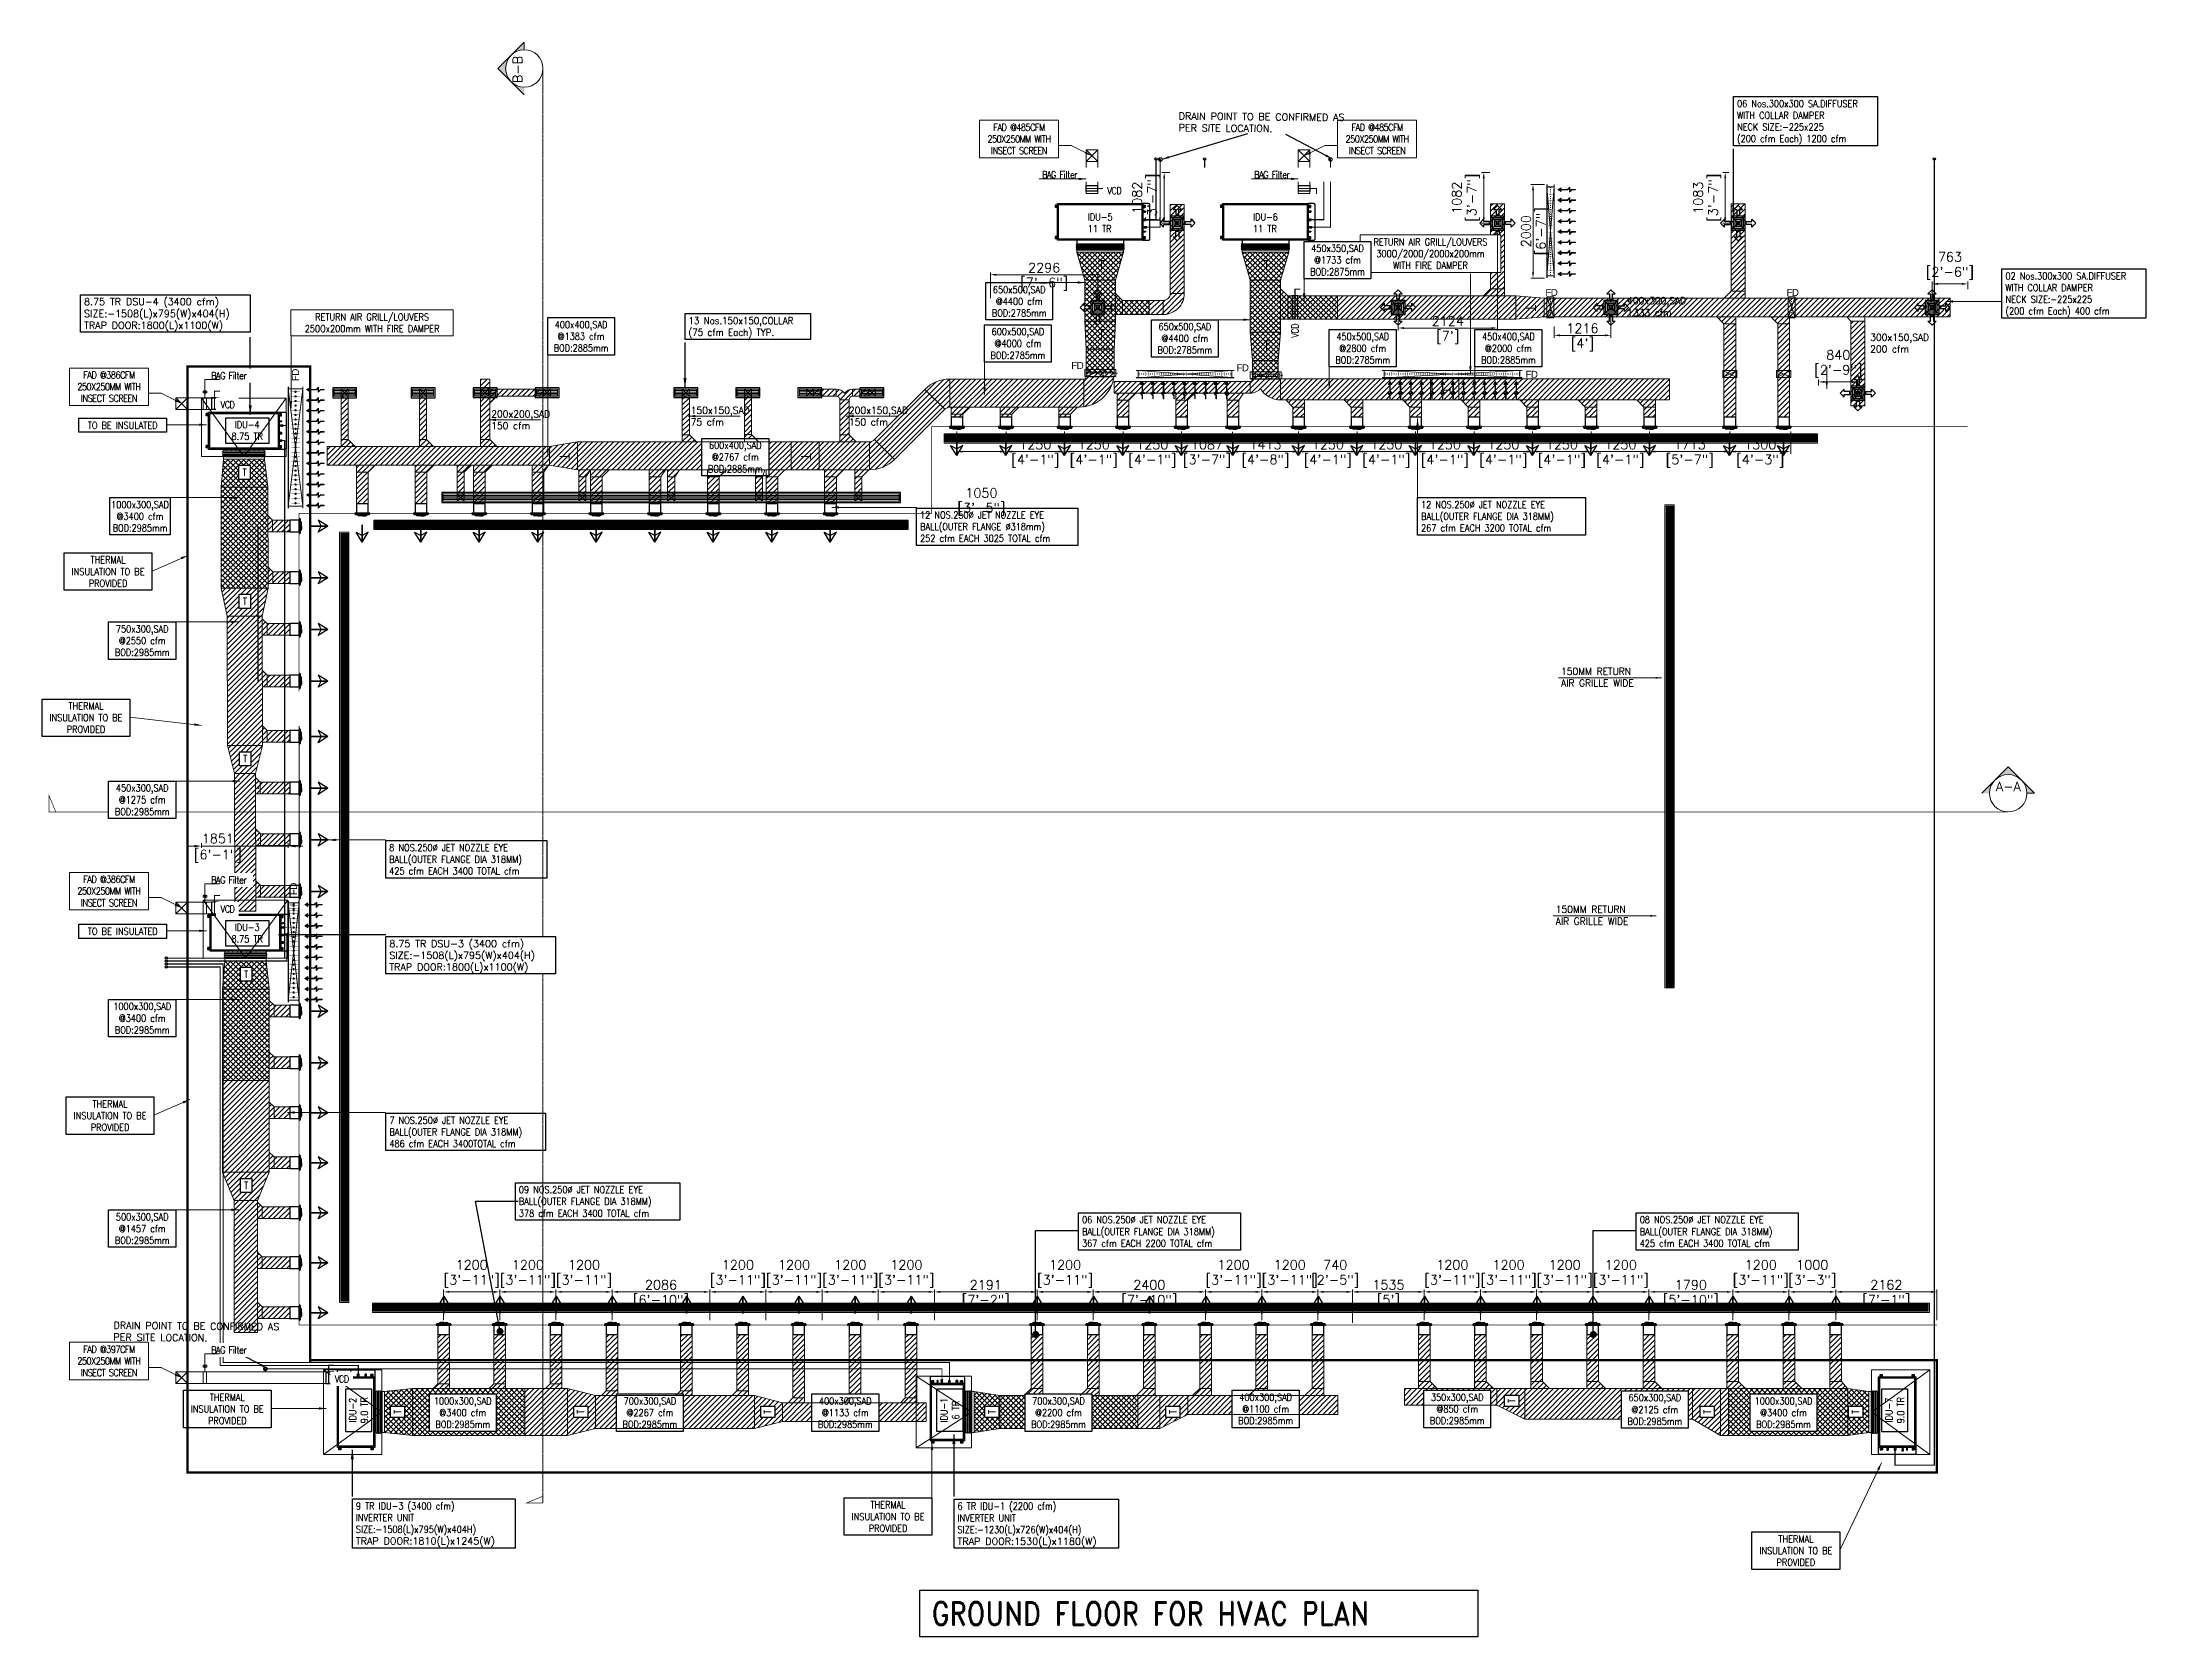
# Model space of a CAD drawing. Header units: millimetres. Extents: x -330573 to 5697, y 22061 to 198972.
# Drawn here: x -116279 to -71333, y 22061 to 56125 of the extents above; entities that cross this region are included whole.
import ezdxf

# ---------------------------------------------------------------- set-up
doc = ezdxf.new("R2010")
doc.units = ezdxf.units.MM
doc.linetypes.add('CENTER', pattern=[2, 1.25, -0.25, 0.25, -0.25])
doc.linetypes.add('HIDDEN', pattern=[0.375, 0.25, -0.125])
doc.layers.add('HVAC SAD', color=6, linetype='Continuous')
for name, color, linetype, lineweight in [('MECH. EQUIPMENT', 8, 'Continuous', 0), ('VL-AC- DRAIN', 42, 'Continuous', 5), ('VL-AC- SECTION', 7, 'Continuous', 18), ('VL-AC-ACCOUSTIC INSULATION', 32, 'Continuous', 25), ('VL-AC-DAMPERS', 5, 'Continuous', 18), ('VL-AC-DIM', 20, 'Continuous', 25), ('VL-AC-EQUIPMENT', 5, 'Continuous', 25), ('VL-AC-EQUIPMENT TEXT', 7, 'Continuous', 25), ('VL-AC-FA', 3, 'Continuous', 18), ('VL-AC-FA_TEXT_50', 7, 'Continuous', 18), ('VL-AC-RA_TEXT_50', 7, 'Continuous', 18), ('VL-AC-RAT', 1, 'Continuous', 5), ('VL-AC-SA', 6, 'Continuous', 5), ('VL-AC-SA_TEXT_50', 7, 'Continuous', 25), ('VL-AC-SAT', 72, 'Continuous', 25), ('VL-AC-UNIT TRAP DOOR', 40, 'Continuous', 18), ('VL-AC-VRF PIPE', 152, 'Continuous', 30), ('VL-AC-WALL CUTOUT', 7, 'Continuous', 18), ('VL-FC', 21, 'Continuous', 18)]:
    doc.layers.add(name, color=color, linetype=linetype, lineweight=lineweight)
doc.styles.add('50', font='arial.ttf', dxfattribs={"height": 75})
doc.styles.add('ARIAL', font='times.ttf')
doc.styles.add('Romand-2', font='romand.shx', dxfattribs={"height": 2})
doc.styles.add('ROMANS', font='romans.shx', dxfattribs={"height": 200})
doc.styles.get("Standard").update_dxf_attribs({"font": 'arial.ttf'})
doc.styles.add('style1', font='times.ttf', dxfattribs={"width": 0.75})
doc.styles.add('VOLTAS - ROMAND', font='romand.shx', dxfattribs={"width": 0.85})
doc.dimstyles.new('Creer 1-100 FT', dxfattribs={"dimscale": 100, "dimtxt": 2, "dimasz": 1.5, "dimexe": 0.75, "dimexo": 0.75, "dimgap": 0.5, "dimtad": 1, "dimdec": 0, "dimzin": 1, "dimtxsty": 'style1', "dimblk": 'OBLIQUE', "dimcen": 0, "dimdle": 0.75, "dimclrd": 7, "dimclre": 7, "dimclrt": 6, "dimadec": 0, "dimazin": 0, "dimtfac": 1, "dimtdec": 0, "dimtmove": 2, "dimatfit": 3, "dimfxl": 1, "dimfrac": 2, "dimtolj": 1, "dimtzin": 1, "dimlwd": 25, "dimlwe": 25, "dimarcsym": 1})
doc.dimstyles.new('Dim50', dxfattribs={"dimtxt": 75, "dimasz": 75, "dimexe": 50, "dimexo": 50, "dimgap": 0.09, "dimtad": 0, "dimdec": 0, "dimzin": 0, "dimdsep": 46, "dimtxsty": '50', "dimblk": 'ARCHTICK', "dimcen": 0.09, "dimdle": 50, "dimclrd": 8, "dimclre": 8, "dimclrt": 2, "dimadec": 0, "dimazin": 0, "dimtfac": 1, "dimtdec": 0, "dimtofl": 0, "dimtmove": 0, "dimatfit": 3, "dimldrblk": 'DOT', "dimfxl": 1, "dimtolj": 1, "dimtzin": 0, "dimlwe": -1, "dimarcsym": 0})
doc.dimstyles.new('VL_DIM', dxfattribs={"dimscale": 1.25, "dimtxt": 200, "dimasz": 125, "dimexe": 50, "dimexo": 50, "dimgap": 50, "dimtad": 1, "dimdec": 0, "dimrnd": 1, "dimzin": 9, "dimdsep": 46, "dimtxsty": 'ROMANS', "dimcen": 0.09, "dimdle": 35, "dimclrd": 7, "dimclre": 7, "dimclrt": 7, "dimadec": 0, "dimazin": 0, "dimtfac": 1, "dimtdec": 0, "dimtmove": 2, "dimatfit": 3, "dimfxl": 1, "dimtolj": 1, "dimtzin": 0, "dimlwd": 15, "dimlwe": 15, "dimarcsym": 1})
doc.dimstyles.new('VOLTAS', dxfattribs={"dimscale": 100, "dimtxt": 2, "dimasz": 2, "dimexe": 0.5, "dimexo": 0.5, "dimgap": 0.5, "dimtad": 1, "dimdec": 0, "dimzin": 12, "dimdsep": 46, "dimtxsty": 'ROMANS', "dimcen": 10, "dimdle": 100, "dimclrd": 7, "dimclre": 7, "dimclrt": 7, "dimadec": 0, "dimazin": 0, "dimtfac": 1, "dimtdec": 0, "dimtmove": 1, "dimatfit": 3, "dimfxl": 0.18, "dimtolj": 1, "dimtzin": 0, "dimarcsym": 2})

msp = doc.modelspace()

# ---------------------------------------------------------------- texts
at = {"layer": 'VL-AC- DRAIN', "color": 1, "ltscale": 0.5, "char_height": 150, "width": 3891.468, "attachment_point": 7, "rotation": 359.5157, "style": 'ARIAL'}
for insert in [(-91999.7, 54219.9), (-114755.5, 28390)]:
    msp.add_mtext('{\\Fromand|c0;DRAIN POINT TO BE CONFIRMED AS PER SITE LOCATION.}', dxfattribs=dict(at, insert=insert))
at = {"layer": 'VL-AC-DAMPERS', "char_height": 150, "width": 205.934, "attachment_point": 1}
for insert in [(-84117.9, 50851.9, 0), (-78967.4, 50851.9, 0), (-94246.8, 49292.7, 0)]:
    msp.add_mtext('\\pxqr;{\\T0.9;FD}', dxfattribs=dict(at, insert=insert))
at = {"layer": 'VL-AC-DAMPERS', "char_height": 150, "width": 205.934, "attachment_point": 1, "rotation": 90}
for insert in [(-110941.1, 48929.5), (-110981.6, 37950.7, 0)]:
    msp.add_mtext('\\pxqr;{\\T0.9;FD}', dxfattribs=dict(at, insert=insert))
at = {"layer": 'VL-AC-EQUIPMENT TEXT', "char_height": 150, "attachment_point": 1, "style": 'VOLTAS - ROMAND'}
for s, insert, width in [('IDU-5\\P11 TR{\\H1.2x; }', (-93939.7, 52464, 0), 762.952), ('IDU-6\\P11 TR', (-90409, 52464, 0), 844.685)]:
    msp.add_mtext(s, dxfattribs=dict(at, insert=insert, width=width))
at = {"layer": 'VL-AC-SA_TEXT_50'}
for s, insert, char_height, width, attachment_point, style in [('\\pxql;{\\Fromand|c0;T}', (-93644.7, 51356.6, -25331.5), 200, 144.857, 5, 'ROMANS'), ('\\pxql;{\\Fromand|c0;T}', (-90114, 51356.6, -25331.5), 200, 144.857, 5, 'ROMANS'), ('{\\W0.95;400x300,SAD\\P1333 cfm}', (-82416.5, 50673.5, 166161.6), 150, 1964.598, 1, 'VOLTAS - ROMAND'), ('\\pxql;{\\Fromand|c0;T}', (-93644.7, 49882.8, -25331.5), 200, 144.857, 5, 'ROMANS'), ('\\pxql;{\\W0.95;300x150,SAD\\P200 cfm}', (-77223.9, 49896, 166161.6), 150, 1964.598, 1, 'VOLTAS - ROMAND'), ('\\pxql;{\\Fromand|c0;T}', (-90114, 49645.2, -25331.5), 200, 144.857, 5, 'ROMANS'), ('\\pxql;{\\W0.95;200x200,SAD\\P150 cfm}', (-106682.8, 48254.9, 183049.2), 150, 1964.598, 1, 'VOLTAS - ROMAND'), ('\\pxql;{\\W0.95;150x150,SAD\\P75 cfm}', (-102421.3, 48333.6, 166161.6), 150, 1964.598, 1, 'VOLTAS - ROMAND'), ('\\pxql;{\\W0.95;200x150,SAD\\P150 cfm}', (-99040.5, 48333.6, 166161.6), 150, 1964.598, 1, 'VOLTAS - ROMAND'), ('\\pxql;{\\W0.95;150MM RETURN AIR GRILLE WIDE}', (-83827.7, 42757.2, 166161.6), 150, 1964.598, 1, 'VOLTAS - ROMAND'), ('\\pxql;{\\W0.95;150MM RETURN AIR GRILLE WIDE}', (-83941.6, 37673.3, 166161.6), 150, 1964.598, 1, 'VOLTAS - ROMAND')]:
    msp.add_mtext(s, dxfattribs=dict(at, insert=insert, char_height=char_height, width=width, attachment_point=attachment_point, style=style))
at = {"layer": 'VL-AC-SA_TEXT_50', "char_height": 200, "width": 144.857, "attachment_point": 5, "rotation": 270, "style": 'ROMANS'}
for insert in [(-84472.8, 50438.6, -25331.5), (-86296.8, 48686.6, -25331.5), (-105119.4, 47270.7, -25331.5), (-99959.8, 47270.7, -25331.5)]:
    msp.add_mtext('\\pxql;{\\Fromand|c0;T}', dxfattribs=dict(at, insert=insert))
at = {"layer": 'VL-AC-SA_TEXT_50', "attachment_point": 5, "style": 'VOLTAS - ROMAND', "bg_fill": 19, "box_fill_scale": 1.5, "bg_fill_color": 256, "bg_fill_transparency": 0}
for s, insert, char_height, width in [('\\pxql;12 NOS.250∅ JET NOZZLE EYE BALL(OUTER FLANGE DIA 318MM)  \\P267 cfm EACH 3200 TOTAL cfm', (-85100.3, 45996.5), 150, 3437.581), ('\\pxql;12 NOS.250∅ JET NOZZLE EYE BALL(OUTER FLANGE %%C318mm)  \\P252 cfm EACH 3025 TOTAL cfm', (-95875.4, 45772.8), 150, 3293.685), ('\\pxql;8 NOS.250∅ JET NOZZLE EYE BALL(OUTER FLANGE DIA 318MM)  \\P425 cfm EACH 3400 TOTAL cfm', (-107218.3, 38668.8), 150, 3290.536), ('\\pxql;7 NOS.250∅ JET NOZZLE EYE BALL(OUTER FLANGE DIA 318MM)  \\P486 cfm EACH 3400TOTAL cfm', (-107228.9, 32847), 150, 3261.857), ('\\pxql;09 NOS.250∅ JET NOZZLE EYE BALL(OUTER FLANGE DIA 318MM)  \\P378 cfm EACH 3400 TOTAL cfm', (-104412.5, 31361.1, 0), 150, 3362.073), ('\\pxql;08 NOS.250∅ JET NOZZLE EYE BALL(OUTER FLANGE DIA 318MM)  \\P425 cfm EACH 3400 TOTAL cfm', (-80492.4, 30719.6, 0), 150, 3312.298), ('THERMAL INSULATION TO BE PROVIDED', (-78811.5, 23901.7, 0), 150, 1725.786), ('\\pxql;GROUND FLOOR FOR HVAC PLAN', (-91565.9, 22560.6), 500, 11417.128)]:
    msp.add_mtext(s, dxfattribs=dict(at, insert=insert, char_height=char_height, width=width))

# ---------------------------------------------------------------- blocks, each defined once
blk = doc.blocks.new('*D46')
at = {"layer": 'Defpoints', "color": 0, "transparency": 16777216}
for p in [(-112870, 38855), (-111019, 38952), (-111019, 38855)]:
    blk.add_point(p, dxfattribs=at)
at = {"layer": 'VL-AC-DIM', "color": 7, "lineweight": 15, "transparency": 16777216}
for p, q in [((-113027, 38952), (-113183, 38952)), ((-112870, 38917), (-112870, 39014)), ((-112870, 38952), (-111019, 38952)), ((-111019, 38917), (-111019, 39014)), ((-110863, 38952), (-110707, 38952))]:
    blk.add_line(p, q, dxfattribs=at)
at = {"layer": 'VL-AC-DIM', "color": 7, "transparency": 16777216}
for points in [[(-113027, 38978), (-113027, 38926), (-112870, 38952)], [(-110863, 38978), (-110863, 38926), (-111019, 38952)]]:
    blk.add_solid(points, dxfattribs=at)
at = {"layer": 'VL-AC-DIM', "color": 7, "transparency": 16777216, "char_height": 200, "attachment_point": 5, "style": 'ROMANS'}
for s, insert in [('\\A1;1851', (-112524, 39114)), ('\\A1;[6\'-1"]', (-112524, 38737))]:
    blk.add_mtext(s, dxfattribs=dict(at, insert=insert))
blk = doc.blocks.new('*U48')
for p, q in [((-150, 150), (150, -150)), ((150, 150), (-150, -150))]:
    blk.add_line(p, q)
for points in [[(-376, 0), (-293, -88), (-293, -32), (-170, -32), (-170, 32), (-293, 32), (-293, 88)], [(-150, -150), (150, -150), (150, 150), (-150, 150)], [(0, 376), (88, 293), (32, 293), (32, 170), (-32, 170), (-32, 293), (-88, 293)], [(376, 0), (293, -88), (293, -32), (170, -32), (170, 32), (293, 32), (293, 88)], [(0, -376), (88, -293), (32, -293), (32, -170), (-32, -170), (-32, -293), (-88, -293)]]:
    blk.add_lwpolyline(points, close=True)
at = {"color": 8}
for points in [[(-112, -112), (112, -112), (112, 112), (-112, 112)], [(-75, -75), (75, -75), (75, 75), (-75, 75)], [(-38, -38), (38, -38), (38, 38), (-38, 38)]]:
    blk.add_lwpolyline(points, close=True, dxfattribs=at)
blk = doc.blocks.new('A$C4381340D')
at = {"layer": 'VL-AC-SAT', "rotation": 270}
blk.add_blockref('*U48', (376, 376), dxfattribs=at)
blk = doc.blocks.new('A$C6C724B98')
at = {"layer": 'VL-AC- SECTION'}
h = blk.add_hatch(color=256, dxfattribs=at)
h.dxf.hatch_style = 1
edge = h.paths.add_edge_path()
edge.add_line((6578, 27026), (6578, 27192))
edge.add_ellipse((6578, 27590), major_axis=(398, 21), ratio=1, start_angle=222.0266, end_angle=267.0266, ccw=False)
edge.add_line((6296, 27308), (6578, 27026))
edge = h.paths.add_edge_path()
edge.add_ellipse((6578, 27590), major_axis=(399, 0), ratio=1, start_angle=134.9999, end_angle=224.9999, ccw=False)
edge.add_line((6296, 27872), (6015, 27590))
edge.add_line((6015, 27590), (6296, 27308))
edge = h.paths.add_edge_path()
edge.add_line((6578, 27989), (6578, 28154))
edge.add_line((6578, 28154), (6296, 27872))
edge.add_ellipse((6578, 27590), major_axis=(391, -80), ratio=1, start_angle=101.5785, end_angle=146.5785, ccw=False)
h = blk.add_hatch(color=256, dxfattribs=at)
h.dxf.hatch_style = 1
edge = h.paths.add_edge_path()
edge.add_line((37715, 12110), (37881, 12110))
edge.add_ellipse((38279, 12110), major_axis=(21, -398), ratio=1, start_angle=222.0266, end_angle=267.0266, ccw=False)
edge.add_line((37997, 12392), (37715, 12110))
edge = h.paths.add_edge_path()
edge.add_ellipse((38279, 12110), major_axis=(0, -399), ratio=1, start_angle=134.9999, end_angle=224.9999, ccw=False)
edge.add_line((38561, 12392), (38279, 12673))
edge.add_line((38279, 12673), (37997, 12392))
edge = h.paths.add_edge_path()
edge.add_line((38678, 12110), (38843, 12110))
edge.add_line((38843, 12110), (38561, 12392))
edge.add_ellipse((38279, 12110), major_axis=(-80, -391), ratio=1, start_angle=101.5785, end_angle=146.5785, ccw=False)
at = {"layer": 'VL-AC- SECTION', "linetype": 'CENTER', "lineweight": 0, "ltscale": 10}
blk.add_line((6977, -3049), (6977, 27620), dxfattribs=at)
at = {"layer": 'VL-AC- SECTION'}
for points in [[(6578, 27989), (6578, 28154), (6015, 27590), (6578, 27026)], [(38678, 12110), (38843, 12110), (38279, 12673), (37715, 12110)]]:
    blk.add_lwpolyline(points, dxfattribs=at)
at = {"layer": 'VL-AC- SECTION', "linetype": 'CENTER', "ltscale": 500, "const_width": 13.1}
for points in [[(-3576, 11711), (-3576, 12058), (-3431, 11711)], [(6977, -3049), (6630, -3049), (6977, -2904)]]:
    blk.add_lwpolyline(points, dxfattribs=at)
at = {"layer": 'VL-AC- SECTION', "linetype": 'CENTER', "lineweight": 0, "ltscale": 10, "const_width": 13.1}
blk.add_lwpolyline([(-3576, 12058), (-3576, 11711), (38279, 11711)], dxfattribs=at)
at = {"layer": 'VL-AC- SECTION'}
for centre in [(6578, 27590), (38279, 12110)]:
    blk.add_circle(centre, 399, dxfattribs=at)
at = {"layer": 'VL-AC- SECTION', "insert": (6335, 27859, -2496054), "char_height": 200, "width": 2957.81, "attachment_point": 3, "rotation": 90, "style": 'Romand-2'}
blk.add_mtext('B-B', dxfattribs=at)
at = {"layer": 'VL-AC- SECTION', "insert": (38548, 12353, -2496054), "char_height": 200, "width": 2957.81, "attachment_point": 3, "style": 'Romand-2'}
blk.add_mtext('A-A', dxfattribs=at)
blk = doc.blocks.new('11.0 TR IDU')
at = {"layer": 'VL-AC-EQUIPMENT'}
for p, q in [((82, 910), (82, 960)), ((82, 960), (101, 960)), ((85, 890), (85, 910)), ((99, 944), (101, 944)), ((115, 930), (99, 930)), ((101, 960), (101, 944)), ((113, 960), (113, 944)), ((113, 960), (132, 960)), ((113, 944), (115, 944)), ((132, 910), (132, 960)), ((199, 914), (239, 914)), ((199, 914), (199, 910)), ((202, 914), (203, 944)), ((203, 968), (235, 968)), ((203, 944), (203, 968)), ((203, 944), (235, 944)), ((235, 944), (235, 968)), ((236, 914), (235, 944)), ((239, 914), (239, 910)), ((372, 914), (412, 914)), ((372, 914), (372, 910)), ((375, 944), (408, 944)), ((375, 914), (375, 944)), ((376, 968), (408, 968)), ((376, 944), (376, 968)), ((408, 944), (408, 968)), ((408, 914), (408, 944)), ((412, 914), (412, 910)), ((538, 962), (538, 988)), ((568, 988), (538, 988)), ((568, 962), (538, 962)), ((542, 958), (542, 962)), ((542, 941), (542, 958)), ((565, 958), (542, 958)), ((565, 941), (542, 941)), ((545, 910), (545, 941)), ((561, 910), (561, 941)), ((564, 958), (564, 962)), ((565, 941), (565, 958)), ((568, 962), (568, 988)), ((635, 967), (653, 967)), ((635, 949), (635, 967)), ((653, 949), (635, 949)), ((651, 948), (637, 948)), ((637, 934), (637, 948)), ((651, 934), (637, 934)), ((638, 948), (638, 949)), ((639, 910), (639, 934)), ((649, 910), (649, 934)), ((650, 948), (650, 949)), ((651, 934), (651, 948)), ((653, 949), (653, 967)), ((755, 910), (755, 960)), ((755, 960), (774, 960)), ((772, 944), (774, 944)), ((788, 930), (772, 930)), ((774, 960), (774, 944)), ((786, 960), (786, 944)), ((786, 960), (805, 960)), ((786, 944), (788, 944)), ((795, 890), (795, 910)), ((805, 910), (805, 960)), ((70, 875), (50, 875)), ((810, 875), (830, 875)), ((70, -875), (50, -875)), ((85, -890), (85, -910)), ((795, -890), (795, -910)), ((810, -875), (830, -875)), ((82, -910), (82, -960)), ((82, -960), (101, -960)), ((115, -930), (99, -930)), ((99, -944), (101, -944)), ((101, -960), (101, -944)), ((113, -960), (113, -944)), ((113, -944), (115, -944)), ((113, -960), (132, -960)), ((132, -910), (132, -960)), ((755, -910), (755, -960)), ((755, -960), (774, -960)), ((788, -930), (772, -930)), ((772, -944), (774, -944)), ((774, -960), (774, -944)), ((786, -960), (786, -944)), ((786, -944), (788, -944)), ((786, -960), (805, -960)), ((805, -910), (805, -960))]:
    blk.add_line(p, q, dxfattribs=at)
at = {"layer": 'VL-AC-EQUIPMENT', "color": 8}
for p, q in [((830, 500), (912, 500)), ((912, -500), (912, 500)), ((937, -500), (937, 500)), ((962, -500), (962, 500)), ((987, -500), (987, 500)), ((1012, -500), (1012, 500)), ((1037, -500), (1037, 500)), ((830, -500), (912, -500))]:
    blk.add_line(p, q, dxfattribs=at)
at = {"layer": 'VL-AC-EQUIPMENT', "flags": 128}
blk.add_lwpolyline([(830, 910), (830, 1035, 0.414214), (805, 1060), (75, 1060, 0.414214), (50, 1035), (50, 910)], format="xyb", dxfattribs=at)
at = {"layer": 'VL-AC-EQUIPMENT'}
for points in [[(830, -910), (50, -910), (50, 910), (830, 910)], [(810, -890), (70, -890), (70, 890), (810, 890)]]:
    blk.add_lwpolyline(points, close=True, dxfattribs=at)
at = {"layer": 'VL-AC-EQUIPMENT', "color": 8}
for points in [[(912, 500), (925, 515), (937, 500)], [(937, 500), (950, 515), (962, 500)], [(962, 500), (975, 515), (987, 500)], [(987, 500), (1000, 515), (1012, 500)], [(1012, 500), (1025, 515), (1037, 500)], [(912, -500), (925, -515), (937, -500)], [(937, -500), (950, -515), (962, -500)], [(962, -500), (975, -515), (987, -500)], [(987, -500), (1000, -515), (1012, -500)], [(1012, -500), (1025, -515), (1037, -500)]]:
    blk.add_lwpolyline(points, dxfattribs=at)
at = {"layer": 'VL-AC-EQUIPMENT'}
for centre, start, end in [((99, 937), 90, 270), ((115, 937), 270, 90), ((772, 937), 90, 270), ((788, 937), 270, 90), ((99, -937), 90, 270), ((115, -937), 270, 90), ((772, -937), 90, 270), ((788, -937), 270, 90)]:
    blk.add_arc(centre, 7, start, end, dxfattribs=at)
blk = doc.blocks.new('*U91')
at = {"color": 252, "lineweight": 9}
for p, q in [((783227, 309669), (783227, 319414)), ((783257, 309669), (783257, 319414)), ((783287, 309669), (783287, 319414)), ((783317, 309669), (783317, 319414))]:
    blk.add_line(p, q, dxfattribs=at)
at = {"layer": 'VL-AC-SAT'}
blk.add_lwpolyline([(783167, 309639), (783377, 309639), (783377, 319444), (783167, 319444)], close=True, dxfattribs=at)
at = {"layer": 'VL-AC-SAT', "lineweight": 20}
blk.add_lwpolyline([(783197, 309669), (783347, 309669), (783347, 319414), (783197, 319414)], close=True, dxfattribs=at)
blk = doc.blocks.new('*U51')
at = {"color": 252, "lineweight": 9}
for p, q in [((783227, 314853), (783227, 315303)), ((783257, 314853), (783257, 315303)), ((783287, 314853), (783287, 315303)), ((783317, 314853), (783317, 315303))]:
    blk.add_line(p, q, dxfattribs=at)
at = {"layer": 'VL-AC-SAT'}
blk.add_lwpolyline([(783167, 314823), (783377, 314823), (783377, 315333), (783167, 315333)], close=True, dxfattribs=at)
at = {"layer": 'VL-AC-SAT', "lineweight": 20}
blk.add_lwpolyline([(783197, 314853), (783347, 314853), (783347, 315303), (783197, 315303)], close=True, dxfattribs=at)
blk = doc.blocks.new('VL EQUIPMENT')
at = {"layer": 'MECH. EQUIPMENT'}
for p, q in [((12041, 41995), (12073, 41995)), ((12073, 41115), (12073, 41995)), ((12098, 41115), (12098, 41995)), ((12123, 41115), (12123, 41995)), ((12148, 41115), (12148, 41995)), ((12173, 41115), (12173, 41995)), ((12198, 41115), (12198, 41995)), ((12041, 41115), (12073, 41115))]:
    blk.add_line(p, q, dxfattribs=at)
for points in [[(12073, 41995), (12085, 42010), (12098, 41995)], [(12098, 41995), (12110, 42010), (12123, 41995)], [(12123, 41995), (12135, 42010), (12148, 41995)], [(12148, 41995), (12160, 42010), (12173, 41995)], [(12173, 41995), (12185, 42010), (12198, 41995)], [(12073, 41115), (12085, 41100), (12098, 41115)], [(12098, 41115), (12110, 41100), (12123, 41115)], [(12123, 41115), (12135, 41100), (12148, 41115)], [(12148, 41115), (12160, 41100), (12173, 41115)], [(12173, 41115), (12185, 41100), (12198, 41115)]]:
    blk.add_lwpolyline(points, dxfattribs=at)
for centre in [(12061, 41988), (12061, 41928), (12061, 41828), (12061, 41728), (12061, 41628), (12061, 41528), (12061, 41428), (12061, 41328), (12061, 41228), (12061, 41126)]:
    blk.add_circle(centre, 1.45, dxfattribs=at)
at = {"layer": 'VL-AC-EQUIPMENT'}
for p, q in [((11271, 42269), (11246, 42269)), ((11290, 42359), (11271, 42359)), ((11271, 42309), (11271, 42359)), ((11286, 42284), (11286, 42309)), ((11288, 42343), (11290, 42343)), ((11304, 42329), (11288, 42329)), ((11290, 42359), (11290, 42343)), ((11321, 42359), (11302, 42359)), ((11302, 42359), (11302, 42343)), ((11302, 42343), (11304, 42343)), ((11321, 42309), (11321, 42359)), ((11959, 42309), (11959, 42359)), ((11978, 42359), (11959, 42359)), ((11976, 42343), (11978, 42343)), ((11992, 42329), (11976, 42329)), ((11978, 42359), (11978, 42343)), ((12009, 42359), (11990, 42359)), ((11990, 42359), (11990, 42343)), ((11990, 42343), (11992, 42343)), ((12001, 42284), (12001, 42309)), ((12009, 42309), (12009, 42359)), ((12016, 42269), (12041, 42269)), ((11271, 40841), (11246, 40841)), ((11271, 40801), (11271, 40751)), ((11290, 40751), (11271, 40751)), ((11286, 40826), (11286, 40801)), ((11288, 40781), (11304, 40781)), ((11290, 40767), (11288, 40767)), ((11290, 40751), (11290, 40767)), ((11302, 40751), (11302, 40767)), ((11321, 40751), (11302, 40751)), ((11321, 40801), (11321, 40751)), ((11428, 40762), (11447, 40762)), ((11428, 40762), (11428, 40744)), ((11447, 40744), (11428, 40744)), ((11431, 40778), (11445, 40778)), ((11431, 40778), (11431, 40764)), ((11431, 40764), (11445, 40764)), ((11432, 40764), (11432, 40762)), ((11433, 40801), (11433, 40778)), ((11442, 40767), (11440, 40767)), ((11443, 40801), (11443, 40778)), ((11444, 40764), (11444, 40762)), ((11445, 40778), (11445, 40764)), ((11447, 40762), (11447, 40744)), ((11514, 40749), (11514, 40723)), ((11514, 40749), (11543, 40749)), ((11514, 40723), (11543, 40723)), ((11517, 40771), (11517, 40754)), ((11517, 40771), (11540, 40771)), ((11517, 40754), (11540, 40754)), ((11518, 40754), (11518, 40749)), ((11521, 40801), (11521, 40771)), ((11537, 40801), (11537, 40771)), ((11540, 40771), (11540, 40754)), ((11540, 40754), (11540, 40749)), ((11543, 40749), (11543, 40723)), ((11673, 40801), (11674, 40768)), ((11706, 40768), (11674, 40768)), ((11674, 40768), (11674, 40743)), ((11706, 40743), (11674, 40743)), ((11707, 40801), (11706, 40768)), ((11706, 40768), (11706, 40743)), ((11834, 40801), (11835, 40768)), ((11867, 40768), (11835, 40768)), ((11835, 40768), (11835, 40743)), ((11867, 40743), (11835, 40743)), ((11868, 40801), (11867, 40768)), ((11867, 40768), (11867, 40743)), ((11959, 40801), (11959, 40751)), ((11978, 40751), (11959, 40751)), ((11976, 40781), (11992, 40781)), ((11978, 40767), (11976, 40767)), ((11978, 40751), (11978, 40767)), ((11990, 40751), (11990, 40767)), ((11992, 40767), (11990, 40767)), ((12009, 40751), (11990, 40751)), ((12001, 40826), (12001, 40801)), ((12009, 40801), (12009, 40751)), ((12016, 40841), (12041, 40841))]:
    blk.add_line(p, q, dxfattribs=at)
at = {"layer": 'VL-AC-EQUIPMENT', "flags": 128}
for points in [[(12041, 42309), (11246, 42309), (11246, 40801), (12041, 40801)], [(12016, 42284), (11271, 42284), (11271, 40826), (12016, 40826)]]:
    blk.add_lwpolyline(points, close=True, dxfattribs=at)
blk.add_lwpolyline([(11246, 40801), (11246, 40676, 0.414214), (11271, 40651), (12016, 40651, 0.414214), (12041, 40676), (12041, 40801)], format="xyb", dxfattribs=at)
at = {"layer": 'VL-AC-EQUIPMENT'}
for centre, start, end in [((11288, 42336), 90, 270), ((11304, 42336), 270, 90), ((11976, 42336), 90, 270), ((11992, 42336), 270, 90), ((11288, 40774), 90, 270), ((11304, 40774), 270, 90), ((11976, 40774), 90, 270), ((11992, 40774), 270, 90)]:
    blk.add_arc(centre, 7, start, end, dxfattribs=at)
blk = doc.blocks.new('*D92')
at = {"layer": 'Defpoints', "color": 0, "transparency": 16777216}
for p in [(-84427, 53085), (-84130, 53085), (-84130, 51085)]:
    blk.add_point(p, dxfattribs=at)
at = {"layer": 'VL-AC-RA_TEXT_50', "color": 7, "lineweight": 15, "transparency": 16777216}
for p, q in [((-84180, 53085), (-84477, 53085)), ((-84427, 51210), (-84427, 52960)), ((-84180, 51085), (-84477, 51085))]:
    blk.add_line(p, q, dxfattribs=at)
at = {"layer": 'VL-AC-RA_TEXT_50', "color": 7, "transparency": 16777216}
for points in [[(-84448, 52960), (-84406, 52960), (-84427, 53085)], [(-84448, 51210), (-84406, 51210), (-84427, 51085)]]:
    blk.add_solid(points, dxfattribs=at)
at = {"layer": 'VL-AC-RA_TEXT_50', "color": 7, "transparency": 16777216, "char_height": 200, "attachment_point": 5, "rotation": 90, "style": 'ROMANS'}
for s, insert in [('\\A1;2000', (-84577, 52085)), ('\\A1;[6\'-7"]', (-84225, 52085))]:
    blk.add_mtext(s, dxfattribs=dict(at, insert=insert))
blk = doc.blocks.new('*U94')
at = {"color": 8}
for p, q in [((30, 66), (18638, 66)), ((30, 54), (18638, 54)), ((30, 42), (18638, 42)), ((30, 30), (18638, 30)), ((30, 18), (18638, 18)), ((30, 6), (18638, 6)), ((30, -6), (18638, -6)), ((30, -18), (18638, -18)), ((30, -30), (18638, -30)), ((30, -42), (18638, -42)), ((30, -54), (18638, -54))]:
    blk.add_line(p, q, dxfattribs=at)
for points in [[(5, 105), (5, -95), (18663, -95), (18663, 105)], [(30, 80), (30, -70), (18638, -70), (18638, 80)]]:
    blk.add_lwpolyline(points, close=True)
blk = doc.blocks.new('*U95')
at = {"color": 8}
for p, q in [((30, 66), (16432, 66)), ((30, 54), (16432, 54)), ((30, 42), (16432, 42)), ((30, 30), (16432, 30)), ((30, 18), (16432, 18)), ((30, 6), (16432, 6)), ((30, -6), (16432, -6)), ((30, -18), (16432, -18)), ((30, -30), (16432, -30)), ((30, -42), (16432, -42)), ((30, -54), (16432, -54))]:
    blk.add_line(p, q, dxfattribs=at)
for points in [[(5, 105), (5, -95), (16457, -95), (16457, 105)], [(30, 80), (30, -70), (16432, -70), (16432, 80)]]:
    blk.add_lwpolyline(points, close=True)
blk = doc.blocks.new('*U96')
at = {"color": 8}
for p, q in [((30, 66), (33244, 66)), ((30, 54), (33244, 54)), ((30, 42), (33244, 42)), ((30, 30), (33244, 30)), ((30, 18), (33244, 18)), ((30, 6), (33244, 6)), ((30, -6), (33244, -6)), ((30, -18), (33244, -18)), ((30, -30), (33244, -30)), ((30, -42), (33244, -42)), ((30, -54), (33244, -54))]:
    blk.add_line(p, q, dxfattribs=at)
for points in [[(5, 105), (5, -95), (33269, -95), (33269, 105)], [(30, 80), (30, -70), (33244, -70), (33244, 80)]]:
    blk.add_lwpolyline(points, close=True)
blk = doc.blocks.new('*U97')
at = {"color": 8}
for p, q in [((30, 66), (11397, 66)), ((30, 54), (11397, 54)), ((30, 42), (11397, 42)), ((30, 30), (11397, 30)), ((30, 18), (11397, 18)), ((30, 6), (11397, 6)), ((30, -6), (11397, -6)), ((30, -18), (11397, -18)), ((30, -30), (11397, -30)), ((30, -42), (11397, -42)), ((30, -54), (11397, -54))]:
    blk.add_line(p, q, dxfattribs=at)
for points in [[(5, 105), (5, -95), (11422, -95), (11422, 105)], [(30, 80), (30, -70), (11397, -70), (11397, 80)]]:
    blk.add_lwpolyline(points, close=True)
blk = doc.blocks.new('*U100')
at = {"color": 8}
for p, q in [((30, 66), (10299, 66)), ((30, 54), (10299, 54)), ((30, 42), (10299, 42)), ((30, 30), (10299, 30)), ((30, 18), (10299, 18)), ((30, 6), (10299, 6)), ((30, -6), (10299, -6)), ((30, -18), (10299, -18)), ((30, -30), (10299, -30)), ((30, -42), (10299, -42)), ((30, -54), (10299, -54))]:
    blk.add_line(p, q, dxfattribs=at)
for points in [[(5, 105), (5, -95), (10324, -95), (10324, 105)], [(30, 80), (30, -70), (10299, -70), (10299, 80)]]:
    blk.add_lwpolyline(points, close=True)
blk = doc.blocks.new('*D234')
at = {"layer": 'Defpoints', "color": 0, "transparency": 16777216}
for p in [(-96019, 51156), (-96019, 50607), (-93723, 50607)]:
    blk.add_point(p, dxfattribs=at)
at = {"layer": 'VL-AC-DIM', "color": 7, "lineweight": 15, "transparency": 16777216}
for p, q in [((-96019, 50657), (-96019, 51206)), ((-93848, 51156), (-95894, 51156)), ((-93723, 50657), (-93723, 51206))]:
    blk.add_line(p, q, dxfattribs=at)
at = {"layer": 'VL-AC-DIM', "color": 7, "transparency": 16777216}
for points in [[(-95894, 51177), (-95894, 51135), (-96019, 51156)], [(-93848, 51177), (-93848, 51135), (-93723, 51156)]]:
    blk.add_solid(points, dxfattribs=at)
at = {"layer": 'VL-AC-DIM', "color": 7, "transparency": 16777216, "char_height": 200, "attachment_point": 5, "style": 'ROMANS'}
for s, insert in [('\\A1;2296', (-94871, 51306)), ('\\A1;[7\'-6"]', (-94871, 50954))]:
    blk.add_mtext(s, dxfattribs=dict(at, insert=insert))
blk = doc.blocks.new('*D235')
at = {"layer": 'Defpoints', "color": 0, "transparency": 16777216}
for p in [(-92307, 53341), (-92139, 53341), (-92139, 52259)]:
    blk.add_point(p, dxfattribs=at)
at = {"layer": 'VL-AC-DIM', "color": 7, "lineweight": 15, "transparency": 16777216}
for p, q in [((-92189, 53341), (-92357, 53341)), ((-92307, 52384), (-92307, 53216)), ((-92189, 52259), (-92357, 52259))]:
    blk.add_line(p, q, dxfattribs=at)
at = {"layer": 'VL-AC-DIM', "color": 7, "transparency": 16777216}
for points in [[(-92327, 53216), (-92286, 53216), (-92307, 53341)], [(-92327, 52384), (-92286, 52384), (-92307, 52259)]]:
    blk.add_solid(points, dxfattribs=at)
at = {"layer": 'VL-AC-DIM', "color": 7, "transparency": 16777216, "char_height": 200, "attachment_point": 5, "rotation": 90, "style": 'ROMANS'}
for s, insert in [('\\A1;1082', (-92884, 52800)), ('\\A1;[3\'-7"]', (-92532, 52800))]:
    blk.add_mtext(s, dxfattribs=dict(at, insert=insert))
blk = doc.blocks.new('*D236')
at = {"layer": 'Defpoints', "color": 0, "transparency": 16777216}
for p in [(-85479, 53341), (-85298, 53341), (-85298, 52259)]:
    blk.add_point(p, dxfattribs=at)
at = {"layer": 'VL-AC-DIM', "color": 7, "lineweight": 15, "transparency": 16777216}
for p, q in [((-85348, 53341), (-85529, 53341)), ((-85479, 52384), (-85479, 53216)), ((-85348, 52259), (-85529, 52259))]:
    blk.add_line(p, q, dxfattribs=at)
at = {"layer": 'VL-AC-DIM', "color": 7, "transparency": 16777216}
for points in [[(-85500, 53216), (-85459, 53216), (-85479, 53341)], [(-85500, 52384), (-85459, 52384), (-85479, 52259)]]:
    blk.add_solid(points, dxfattribs=at)
at = {"layer": 'VL-AC-DIM', "color": 7, "transparency": 16777216, "char_height": 200, "attachment_point": 5, "rotation": 90, "style": 'ROMANS'}
for s, insert in [('\\A1;1082', (-86057, 52800)), ('\\A1;[3\'-7"]', (-85704, 52800))]:
    blk.add_mtext(s, dxfattribs=dict(at, insert=insert))
blk = doc.blocks.new('*D237')
at = {"layer": 'Defpoints', "color": 0, "transparency": 16777216}
for p in [(-85185, 52109), (-87309, 50607), (-85185, 50017)]:
    blk.add_point(p, dxfattribs=at)
at = {"layer": 'VL-AC-DIM', "color": 7, "lineweight": 15, "transparency": 16777216}
for p, q in [((-85185, 52059), (-85185, 49967)), ((-87309, 50557), (-87309, 49967)), ((-87184, 50017), (-85310, 50017))]:
    blk.add_line(p, q, dxfattribs=at)
at = {"layer": 'VL-AC-DIM', "color": 7, "transparency": 16777216}
for points in [[(-87184, 50038), (-87184, 49996), (-87309, 50017)], [(-85310, 50038), (-85310, 49996), (-85185, 50017)]]:
    blk.add_solid(points, dxfattribs=at)
at = {"layer": 'VL-AC-DIM', "color": 7, "transparency": 16777216, "char_height": 200, "attachment_point": 5, "style": 'ROMANS'}
for s, insert in [('\\A1;2124', (-86247, 50167)), ("\\A1;[7']", (-86247, 49815))]:
    blk.add_mtext(s, dxfattribs=dict(at, insert=insert))
blk = doc.blocks.new('*D238')
at = {"layer": 'Defpoints', "color": 0, "transparency": 16777216}
for p in [(-82763, 50345), (-83979, 50099), (-83979, 49861)]:
    blk.add_point(p, dxfattribs=at)
at = {"layer": 'VL-AC-DIM', "color": 7, "lineweight": 15, "transparency": 16777216}
for p, q in [((-83979, 50049), (-83979, 49811)), ((-82763, 50295), (-82763, 49811)), ((-82888, 49861), (-83854, 49861))]:
    blk.add_line(p, q, dxfattribs=at)
at = {"layer": 'VL-AC-DIM', "color": 7, "transparency": 16777216}
for points in [[(-83854, 49882), (-83854, 49840), (-83979, 49861)], [(-82888, 49882), (-82888, 49840), (-82763, 49861)]]:
    blk.add_solid(points, dxfattribs=at)
at = {"layer": 'VL-AC-DIM', "color": 7, "transparency": 16777216, "char_height": 200, "attachment_point": 5, "style": 'ROMANS'}
for s, insert in [('\\A1;1216', (-83371, 50011)), ("\\A1;[4']", (-83371, 49658))]:
    blk.add_mtext(s, dxfattribs=dict(at, insert=insert))
blk = doc.blocks.new('*D239')
at = {"layer": 'Defpoints', "color": 0, "transparency": 16777216}
for p in [(-80321, 53341), (-80192, 53341), (-80192, 52258)]:
    blk.add_point(p, dxfattribs=at)
at = {"layer": 'VL-AC-DIM', "color": 7, "lineweight": 15, "transparency": 16777216}
for p, q in [((-80242, 53341), (-80371, 53341)), ((-80321, 52383), (-80321, 53216)), ((-80242, 52258), (-80371, 52258))]:
    blk.add_line(p, q, dxfattribs=at)
at = {"layer": 'VL-AC-DIM', "color": 7, "transparency": 16777216}
for points in [[(-80342, 53216), (-80301, 53216), (-80321, 53341)], [(-80342, 52383), (-80301, 52383), (-80321, 52258)]]:
    blk.add_solid(points, dxfattribs=at)
at = {"layer": 'VL-AC-DIM', "color": 7, "transparency": 16777216, "char_height": 200, "attachment_point": 5, "rotation": 90, "style": 'ROMANS'}
for s, insert in [('\\A1;1083', (-80899, 52800)), ('\\A1;[3\'-7"]', (-80546, 52800))]:
    blk.add_mtext(s, dxfattribs=dict(at, insert=insert))
blk = doc.blocks.new('*D240')
at = {"layer": 'Defpoints', "color": 0, "transparency": 16777216}
for p in [(-75139, 50959), (-75139, 50794), (-75902, 50607)]:
    blk.add_point(p, dxfattribs=at)
at = {"layer": 'VL-AC-DIM', "color": 7, "lineweight": 15, "transparency": 16777216}
for p, q in [((-75902, 50657), (-75902, 51009)), ((-75777, 50959), (-75264, 50959)), ((-75139, 50844), (-75139, 51009))]:
    blk.add_line(p, q, dxfattribs=at)
at = {"layer": 'VL-AC-DIM', "color": 7, "transparency": 16777216}
for points in [[(-75777, 50980), (-75777, 50938), (-75902, 50959)], [(-75264, 50980), (-75264, 50938), (-75139, 50959)]]:
    blk.add_solid(points, dxfattribs=at)
at = {"layer": 'VL-AC-DIM', "color": 7, "transparency": 16777216, "char_height": 200, "attachment_point": 5, "style": 'ROMANS'}
for s, insert in [('\\A1;[2\'-6"]', (-75521, 51184)), ('\\A1;763', (-75521, 51537))]:
    blk.add_mtext(s, dxfattribs=dict(at, insert=insert))
blk = doc.blocks.new('*D241')
at = {"layer": 'Defpoints', "color": 0, "transparency": 16777216}
for p in [(-78326, 48866), (-78326, 48739), (-77487, 48739)]:
    blk.add_point(p, dxfattribs=at)
at = {"layer": 'VL-AC-DIM', "color": 7, "lineweight": 15, "transparency": 16777216}
for p, q in [((-78326, 48789), (-78326, 48916)), ((-77612, 48866), (-78201, 48866)), ((-77487, 48789), (-77487, 48916))]:
    blk.add_line(p, q, dxfattribs=at)
at = {"layer": 'VL-AC-DIM', "color": 7, "transparency": 16777216}
for points in [[(-78201, 48887), (-78201, 48845), (-78326, 48866)], [(-77612, 48887), (-77612, 48845), (-77487, 48866)]]:
    blk.add_solid(points, dxfattribs=at)
at = {"layer": 'VL-AC-DIM', "color": 7, "transparency": 16777216, "char_height": 200, "attachment_point": 5, "style": 'ROMANS'}
for s, insert in [('\\A1;840', (-77906, 49443)), ('\\A1;[2\'-9"]', (-77906, 49091))]:
    blk.add_mtext(s, dxfattribs=dict(at, insert=insert))
blk = doc.blocks.new('*D242')
at = {"layer": 'Defpoints', "color": 0, "transparency": 16777216}
for p in [(-80223, 47856), (-78923, 47856), (-80223, 47377)]:
    blk.add_point(p, dxfattribs=at)
at = {"layer": 'VL-AC-DIM', "color": 7, "lineweight": 15, "transparency": 16777216}
for p, q in [((-80223, 47806), (-80223, 47327)), ((-78923, 47806), (-78923, 47327)), ((-79048, 47377), (-80098, 47377))]:
    blk.add_line(p, q, dxfattribs=at)
at = {"layer": 'VL-AC-DIM', "color": 7, "transparency": 16777216}
for points in [[(-80098, 47398), (-80098, 47357), (-80223, 47377)], [(-79048, 47398), (-79048, 47357), (-78923, 47377)]]:
    blk.add_solid(points, dxfattribs=at)
at = {"layer": 'VL-AC-DIM', "color": 7, "transparency": 16777216, "char_height": 200, "attachment_point": 5, "style": 'ROMANS'}
for s, insert in [('\\A1;[4\'-3"]', (-79573, 47175)), ('\\A1;1300', (-79573, 47527))]:
    blk.add_mtext(s, dxfattribs=dict(at, insert=insert))
blk = doc.blocks.new('*D243')
at = {"layer": 'Defpoints', "color": 0, "transparency": 16777216}
for p in [(-81936, 47856), (-80223, 47856, 0), (-81936, 47377)]:
    blk.add_point(p, dxfattribs=at)
at = {"layer": 'VL-AC-DIM', "color": 7, "lineweight": 15, "transparency": 16777216}
for p, q in [((-81936, 47806), (-81936, 47327)), ((-80223, 47806), (-80223, 47327)), ((-80348, 47377), (-81811, 47377))]:
    blk.add_line(p, q, dxfattribs=at)
at = {"layer": 'VL-AC-DIM', "color": 7, "transparency": 16777216}
for points in [[(-81811, 47398), (-81811, 47357), (-81936, 47377)], [(-80348, 47398), (-80348, 47357), (-80223, 47377)]]:
    blk.add_solid(points, dxfattribs=at)
at = {"layer": 'VL-AC-DIM', "color": 7, "transparency": 16777216, "char_height": 200, "attachment_point": 5, "style": 'ROMANS'}
for s, insert in [('\\A1;[5\'-7"]', (-81079, 47175)), ('\\A1;1713', (-81079, 47527))]:
    blk.add_mtext(s, dxfattribs=dict(at, insert=insert))
blk = doc.blocks.new('*D244')
at = {"layer": 'Defpoints', "color": 0, "transparency": 16777216}
for p in [(-83186, 47856), (-81936, 47856), (-83186, 47377)]:
    blk.add_point(p, dxfattribs=at)
at = {"layer": 'VL-AC-DIM', "color": 7, "lineweight": 15, "transparency": 16777216}
for p, q in [((-83186, 47806), (-83186, 47327)), ((-81936, 47806), (-81936, 47327)), ((-82061, 47377), (-83061, 47377))]:
    blk.add_line(p, q, dxfattribs=at)
at = {"layer": 'VL-AC-DIM', "color": 7, "transparency": 16777216}
for points in [[(-83061, 47398), (-83061, 47357), (-83186, 47377)], [(-82061, 47398), (-82061, 47357), (-81936, 47377)]]:
    blk.add_solid(points, dxfattribs=at)
at = {"layer": 'VL-AC-DIM', "color": 7, "transparency": 16777216, "char_height": 200, "attachment_point": 5, "style": 'ROMANS'}
for s, insert in [('\\A1;[4\'-1"]', (-82561, 47175)), ('\\A1;1250', (-82561, 47527))]:
    blk.add_mtext(s, dxfattribs=dict(at, insert=insert))
blk = doc.blocks.new('*D245')
at = {"layer": 'Defpoints', "color": 0, "transparency": 16777216}
for p in [(-84436, 47856), (-83186, 47856), (-84436, 47377)]:
    blk.add_point(p, dxfattribs=at)
at = {"layer": 'VL-AC-DIM', "color": 7, "lineweight": 15, "transparency": 16777216}
for p, q in [((-84436, 47806), (-84436, 47327)), ((-83186, 47806), (-83186, 47327)), ((-83311, 47377), (-84311, 47377))]:
    blk.add_line(p, q, dxfattribs=at)
at = {"layer": 'VL-AC-DIM', "color": 7, "transparency": 16777216}
for points in [[(-84311, 47398), (-84311, 47357), (-84436, 47377)], [(-83311, 47398), (-83311, 47357), (-83186, 47377)]]:
    blk.add_solid(points, dxfattribs=at)
at = {"layer": 'VL-AC-DIM', "color": 7, "transparency": 16777216, "char_height": 200, "attachment_point": 5, "style": 'ROMANS'}
for s, insert in [('\\A1;[4\'-1"]', (-83811, 47175)), ('\\A1;1250', (-83811, 47527))]:
    blk.add_mtext(s, dxfattribs=dict(at, insert=insert))
blk = doc.blocks.new('*D246')
at = {"layer": 'Defpoints', "color": 0, "transparency": 16777216}
for p in [(-85686, 47856), (-84436, 47856), (-85686, 47377)]:
    blk.add_point(p, dxfattribs=at)
at = {"layer": 'VL-AC-DIM', "color": 7, "lineweight": 15, "transparency": 16777216}
for p, q in [((-85686, 47806), (-85686, 47327)), ((-84436, 47806), (-84436, 47327)), ((-84561, 47377), (-85561, 47377))]:
    blk.add_line(p, q, dxfattribs=at)
at = {"layer": 'VL-AC-DIM', "color": 7, "transparency": 16777216}
for points in [[(-85561, 47398), (-85561, 47357), (-85686, 47377)], [(-84561, 47398), (-84561, 47357), (-84436, 47377)]]:
    blk.add_solid(points, dxfattribs=at)
at = {"layer": 'VL-AC-DIM', "color": 7, "transparency": 16777216, "char_height": 200, "attachment_point": 5, "style": 'ROMANS'}
for s, insert in [('\\A1;[4\'-1"]', (-85061, 47175)), ('\\A1;1250', (-85061, 47527))]:
    blk.add_mtext(s, dxfattribs=dict(at, insert=insert))
blk = doc.blocks.new('*D247')
at = {"layer": 'Defpoints', "color": 0, "transparency": 16777216}
for p in [(-86936, 47856), (-85686, 47856), (-86936, 47377)]:
    blk.add_point(p, dxfattribs=at)
at = {"layer": 'VL-AC-DIM', "color": 7, "lineweight": 15, "transparency": 16777216}
for p, q in [((-86936, 47806), (-86936, 47327)), ((-85686, 47806), (-85686, 47327)), ((-85811, 47377), (-86811, 47377))]:
    blk.add_line(p, q, dxfattribs=at)
at = {"layer": 'VL-AC-DIM', "color": 7, "transparency": 16777216}
for points in [[(-86811, 47398), (-86811, 47357), (-86936, 47377)], [(-85811, 47398), (-85811, 47357), (-85686, 47377)]]:
    blk.add_solid(points, dxfattribs=at)
at = {"layer": 'VL-AC-DIM', "color": 7, "transparency": 16777216, "char_height": 200, "attachment_point": 5, "style": 'ROMANS'}
for s, insert in [('\\A1;[4\'-1"]', (-86311, 47175)), ('\\A1;1250', (-86311, 47527))]:
    blk.add_mtext(s, dxfattribs=dict(at, insert=insert))
blk = doc.blocks.new('*D248')
at = {"layer": 'Defpoints', "color": 0, "transparency": 16777216}
for p in [(-88186, 47856), (-86936, 47856), (-88186, 47377)]:
    blk.add_point(p, dxfattribs=at)
at = {"layer": 'VL-AC-DIM', "color": 7, "lineweight": 15, "transparency": 16777216}
for p, q in [((-88186, 47806), (-88186, 47327)), ((-86936, 47806), (-86936, 47327)), ((-87061, 47377), (-88061, 47377))]:
    blk.add_line(p, q, dxfattribs=at)
at = {"layer": 'VL-AC-DIM', "color": 7, "transparency": 16777216}
for points in [[(-88061, 47398), (-88061, 47357), (-88186, 47377)], [(-87061, 47398), (-87061, 47357), (-86936, 47377)]]:
    blk.add_solid(points, dxfattribs=at)
at = {"layer": 'VL-AC-DIM', "color": 7, "transparency": 16777216, "char_height": 200, "attachment_point": 5, "style": 'ROMANS'}
for s, insert in [('\\A1;[4\'-1"]', (-87561, 47175)), ('\\A1;1250', (-87561, 47527))]:
    blk.add_mtext(s, dxfattribs=dict(at, insert=insert))
blk = doc.blocks.new('*D249')
at = {"layer": 'Defpoints', "color": 0, "transparency": 16777216}
for p in [(-89436, 47856), (-88186, 47856), (-89436, 47377)]:
    blk.add_point(p, dxfattribs=at)
at = {"layer": 'VL-AC-DIM', "color": 7, "lineweight": 15, "transparency": 16777216}
for p, q in [((-89436, 47806), (-89436, 47327)), ((-88186, 47806), (-88186, 47327)), ((-88311, 47377), (-89311, 47377))]:
    blk.add_line(p, q, dxfattribs=at)
at = {"layer": 'VL-AC-DIM', "color": 7, "transparency": 16777216}
for points in [[(-89311, 47398), (-89311, 47357), (-89436, 47377)], [(-88311, 47398), (-88311, 47357), (-88186, 47377)]]:
    blk.add_solid(points, dxfattribs=at)
at = {"layer": 'VL-AC-DIM', "color": 7, "transparency": 16777216, "char_height": 200, "attachment_point": 5, "style": 'ROMANS'}
for s, insert in [('\\A1;[4\'-1"]', (-88811, 47175)), ('\\A1;1250', (-88811, 47527))]:
    blk.add_mtext(s, dxfattribs=dict(at, insert=insert))
blk = doc.blocks.new('*D250')
at = {"layer": 'Defpoints', "color": 0, "transparency": 16777216}
for p in [(-90849, 47848), (-89436, 47856), (-90849, 47377)]:
    blk.add_point(p, dxfattribs=at)
at = {"layer": 'VL-AC-DIM', "color": 7, "lineweight": 15, "transparency": 16777216}
for p, q in [((-90849, 47798), (-90849, 47327)), ((-89436, 47806), (-89436, 47327)), ((-89561, 47377), (-90724, 47377))]:
    blk.add_line(p, q, dxfattribs=at)
at = {"layer": 'VL-AC-DIM', "color": 7, "transparency": 16777216}
for points in [[(-90724, 47398), (-90724, 47357), (-90849, 47377)], [(-89561, 47398), (-89561, 47357), (-89436, 47377)]]:
    blk.add_solid(points, dxfattribs=at)
at = {"layer": 'VL-AC-DIM', "color": 7, "transparency": 16777216, "char_height": 200, "attachment_point": 5, "style": 'ROMANS'}
for s, insert in [('\\A1;[4\'-8"]', (-90143, 47175)), ('\\A1;1413', (-90143, 47527))]:
    blk.add_mtext(s, dxfattribs=dict(at, insert=insert))
blk = doc.blocks.new('*D251')
at = {"layer": 'Defpoints', "color": 0, "transparency": 16777216}
for p in [(-91936, 47856), (-90849, 47848), (-91936, 47377)]:
    blk.add_point(p, dxfattribs=at)
at = {"layer": 'VL-AC-DIM', "color": 7, "lineweight": 15, "transparency": 16777216}
for p, q in [((-91936, 47806), (-91936, 47327)), ((-90849, 47798), (-90849, 47327)), ((-90974, 47377), (-91811, 47377))]:
    blk.add_line(p, q, dxfattribs=at)
at = {"layer": 'VL-AC-DIM', "color": 7, "transparency": 16777216}
for points in [[(-91811, 47398), (-91811, 47357), (-91936, 47377)], [(-90974, 47398), (-90974, 47357), (-90849, 47377)]]:
    blk.add_solid(points, dxfattribs=at)
at = {"layer": 'VL-AC-DIM', "color": 7, "transparency": 16777216, "char_height": 200, "attachment_point": 5, "style": 'ROMANS'}
for s, insert in [('\\A1;[3\'-7"]', (-91393, 47175)), ('\\A1;1087', (-91393, 47527))]:
    blk.add_mtext(s, dxfattribs=dict(at, insert=insert))
blk = doc.blocks.new('*D252')
at = {"layer": 'Defpoints', "color": 0, "transparency": 16777216}
for p in [(-93186, 47856), (-91936, 47856), (-93186, 47377)]:
    blk.add_point(p, dxfattribs=at)
at = {"layer": 'VL-AC-DIM', "color": 7, "lineweight": 15, "transparency": 16777216}
for p, q in [((-93186, 47806), (-93186, 47327)), ((-91936, 47806), (-91936, 47327)), ((-92061, 47377), (-93061, 47377))]:
    blk.add_line(p, q, dxfattribs=at)
at = {"layer": 'VL-AC-DIM', "color": 7, "transparency": 16777216}
for points in [[(-93061, 47398), (-93061, 47357), (-93186, 47377)], [(-92061, 47398), (-92061, 47357), (-91936, 47377)]]:
    blk.add_solid(points, dxfattribs=at)
at = {"layer": 'VL-AC-DIM', "color": 7, "transparency": 16777216, "char_height": 200, "attachment_point": 5, "style": 'ROMANS'}
for s, insert in [('\\A1;[4\'-1"]', (-92561, 47175)), ('\\A1;1250', (-92561, 47527))]:
    blk.add_mtext(s, dxfattribs=dict(at, insert=insert))
blk = doc.blocks.new('*D253')
at = {"layer": 'Defpoints', "color": 0, "transparency": 16777216}
for p in [(-94436, 47856), (-93186, 47856), (-94436, 47377)]:
    blk.add_point(p, dxfattribs=at)
at = {"layer": 'VL-AC-DIM', "color": 7, "lineweight": 15, "transparency": 16777216}
for p, q in [((-94436, 47806), (-94436, 47327)), ((-93186, 47806), (-93186, 47327)), ((-93311, 47377), (-94311, 47377))]:
    blk.add_line(p, q, dxfattribs=at)
at = {"layer": 'VL-AC-DIM', "color": 7, "transparency": 16777216}
for points in [[(-94311, 47398), (-94311, 47357), (-94436, 47377)], [(-93311, 47398), (-93311, 47357), (-93186, 47377)]]:
    blk.add_solid(points, dxfattribs=at)
at = {"layer": 'VL-AC-DIM', "color": 7, "transparency": 16777216, "char_height": 200, "attachment_point": 5, "style": 'ROMANS'}
for s, insert in [('\\A1;[4\'-1"]', (-93811, 47175)), ('\\A1;1250', (-93811, 47527))]:
    blk.add_mtext(s, dxfattribs=dict(at, insert=insert))
blk = doc.blocks.new('*D254')
at = {"layer": 'Defpoints', "color": 0, "transparency": 16777216}
for p in [(-95686, 47856), (-94436, 47856), (-95686, 47377)]:
    blk.add_point(p, dxfattribs=at)
at = {"layer": 'VL-AC-DIM', "color": 7, "lineweight": 15, "transparency": 16777216}
for p, q in [((-95686, 47806), (-95686, 47327)), ((-94436, 47806), (-94436, 47327)), ((-94561, 47377), (-95561, 47377))]:
    blk.add_line(p, q, dxfattribs=at)
at = {"layer": 'VL-AC-DIM', "color": 7, "transparency": 16777216}
for points in [[(-95561, 47398), (-95561, 47357), (-95686, 47377)], [(-94561, 47398), (-94561, 47357), (-94436, 47377)]]:
    blk.add_solid(points, dxfattribs=at)
at = {"layer": 'VL-AC-DIM', "color": 7, "transparency": 16777216, "char_height": 200, "attachment_point": 5, "style": 'ROMANS'}
for s, insert in [('\\A1;[4\'-1"]', (-95061, 47175)), ('\\A1;1250', (-95061, 47527))]:
    blk.add_mtext(s, dxfattribs=dict(at, insert=insert))
blk = doc.blocks.new('*D255')
at = {"layer": 'Defpoints', "color": 0, "transparency": 16777216}
for p in [(-96736, 47856), (-95686, 47856), (-96736, 47377)]:
    blk.add_point(p, dxfattribs=at)
at = {"layer": 'VL-AC-DIM', "color": 7, "lineweight": 15, "transparency": 16777216}
for p, q in [((-96736, 47806), (-96736, 47327)), ((-95686, 47806), (-95686, 47327)), ((-95811, 47377), (-96611, 47377))]:
    blk.add_line(p, q, dxfattribs=at)
at = {"layer": 'VL-AC-DIM', "color": 7, "transparency": 16777216}
for points in [[(-96611, 47398), (-96611, 47357), (-96736, 47377)], [(-95811, 47398), (-95811, 47357), (-95686, 47377)]]:
    blk.add_solid(points, dxfattribs=at)
at = {"layer": 'VL-AC-DIM', "color": 7, "transparency": 16777216, "char_height": 200, "attachment_point": 5, "style": 'ROMANS'}
for s, insert in [('\\A1;[3\'-5"]', (-96211, 46143)), ('\\A1;1050', (-96211, 46495))]:
    blk.add_mtext(s, dxfattribs=dict(at, insert=insert))
blk = doc.blocks.new('*D256')
at = {"layer": 'Defpoints', "color": 0, "transparency": 16777216}
for p in [(-77961, 29430), (-77961, 28776), (-75799, 28776)]:
    blk.add_point(p, dxfattribs=at)
at = {"layer": 'VL-AC-DIM', "color": 7, "lineweight": 15, "transparency": 16777216}
for p, q in [((-77961, 28826), (-77961, 29480)), ((-75924, 29430), (-77836, 29430)), ((-75799, 28826), (-75799, 29480))]:
    blk.add_line(p, q, dxfattribs=at)
at = {"layer": 'VL-AC-DIM', "color": 7, "transparency": 16777216}
for points in [[(-77836, 29451), (-77836, 29409), (-77961, 29430)], [(-75924, 29451), (-75924, 29409), (-75799, 29430)]]:
    blk.add_solid(points, dxfattribs=at)
at = {"layer": 'VL-AC-DIM', "color": 7, "transparency": 16777216, "char_height": 200, "attachment_point": 5, "style": 'ROMANS'}
for s, insert in [('\\A1;2162', (-76880, 29580)), ('\\A1;[7\'-1"]', (-76880, 29227))]:
    blk.add_mtext(s, dxfattribs=dict(at, insert=insert))
blk = doc.blocks.new('*D257')
at = {"layer": 'Defpoints', "color": 0, "transparency": 16777216}
for p in [(-78961, 29430), (-78961, 28776), (-77961, 28776)]:
    blk.add_point(p, dxfattribs=at)
at = {"layer": 'VL-AC-DIM', "color": 7, "lineweight": 15, "transparency": 16777216}
for p, q in [((-78961, 28826), (-78961, 29480)), ((-78086, 29430), (-78836, 29430)), ((-77961, 28826), (-77961, 29480))]:
    blk.add_line(p, q, dxfattribs=at)
at = {"layer": 'VL-AC-DIM', "color": 7, "transparency": 16777216}
for points in [[(-78836, 29451), (-78836, 29409), (-78961, 29430)], [(-78086, 29451), (-78086, 29409), (-77961, 29430)]]:
    blk.add_solid(points, dxfattribs=at)
at = {"layer": 'VL-AC-DIM', "color": 7, "transparency": 16777216, "char_height": 200, "attachment_point": 5, "style": 'ROMANS'}
for s, insert in [('\\A1;[3\'-3"]', (-78461, 29655)), ('\\A1;1000', (-78461, 30007))]:
    blk.add_mtext(s, dxfattribs=dict(at, insert=insert))
blk = doc.blocks.new('*D258')
at = {"layer": 'Defpoints', "color": 0, "transparency": 16777216}
for p in [(-80161, 29430), (-80161, 28776), (-78961, 28776)]:
    blk.add_point(p, dxfattribs=at)
at = {"layer": 'VL-AC-DIM', "color": 7, "lineweight": 15, "transparency": 16777216}
for p, q in [((-80161, 28826), (-80161, 29480)), ((-79086, 29430), (-80036, 29430)), ((-78961, 28826), (-78961, 29480))]:
    blk.add_line(p, q, dxfattribs=at)
at = {"layer": 'VL-AC-DIM', "color": 7, "transparency": 16777216}
for points in [[(-80036, 29451), (-80036, 29409), (-80161, 29430)], [(-79086, 29451), (-79086, 29409), (-78961, 29430)]]:
    blk.add_solid(points, dxfattribs=at)
at = {"layer": 'VL-AC-DIM', "color": 7, "transparency": 16777216, "char_height": 200, "attachment_point": 5, "style": 'ROMANS'}
for s, insert in [('\\A1;[3\'-11"]', (-79561, 29655)), ('\\A1;1200', (-79561, 30007))]:
    blk.add_mtext(s, dxfattribs=dict(at, insert=insert))
blk = doc.blocks.new('*D259')
at = {"layer": 'Defpoints', "color": 0, "transparency": 16777216}
for p in [(-81951, 29430), (-81951, 28776), (-80161, 28776)]:
    blk.add_point(p, dxfattribs=at)
at = {"layer": 'VL-AC-DIM', "color": 7, "lineweight": 15, "transparency": 16777216}
for p, q in [((-81951, 28826), (-81951, 29480)), ((-80286, 29430), (-81826, 29430)), ((-80161, 28826), (-80161, 29480))]:
    blk.add_line(p, q, dxfattribs=at)
at = {"layer": 'VL-AC-DIM', "color": 7, "transparency": 16777216}
for points in [[(-81826, 29451), (-81826, 29409), (-81951, 29430)], [(-80286, 29451), (-80286, 29409), (-80161, 29430)]]:
    blk.add_solid(points, dxfattribs=at)
at = {"layer": 'VL-AC-DIM', "color": 7, "transparency": 16777216, "char_height": 200, "attachment_point": 5, "style": 'ROMANS'}
for s, insert in [('\\A1;1790', (-81056, 29580)), ('\\A1;[5\'-10"]', (-81056, 29227))]:
    blk.add_mtext(s, dxfattribs=dict(at, insert=insert))
blk = doc.blocks.new('*D260')
at = {"layer": 'Defpoints', "color": 0, "transparency": 16777216}
for p in [(-83151, 29430), (-83151, 28776), (-81951, 28776)]:
    blk.add_point(p, dxfattribs=at)
at = {"layer": 'VL-AC-DIM', "color": 7, "lineweight": 15, "transparency": 16777216}
for p, q in [((-83151, 28826), (-83151, 29480)), ((-82076, 29430), (-83026, 29430)), ((-81951, 28826), (-81951, 29480))]:
    blk.add_line(p, q, dxfattribs=at)
at = {"layer": 'VL-AC-DIM', "color": 7, "transparency": 16777216}
for points in [[(-83026, 29451), (-83026, 29409), (-83151, 29430)], [(-82076, 29451), (-82076, 29409), (-81951, 29430)]]:
    blk.add_solid(points, dxfattribs=at)
at = {"layer": 'VL-AC-DIM', "color": 7, "transparency": 16777216, "char_height": 200, "attachment_point": 5, "style": 'ROMANS'}
for s, insert in [('\\A1;[3\'-11"]', (-82551, 29655)), ('\\A1;1200', (-82551, 30007))]:
    blk.add_mtext(s, dxfattribs=dict(at, insert=insert))
blk = doc.blocks.new('*D261')
at = {"layer": 'Defpoints', "color": 0, "transparency": 16777216}
for p in [(-84350, 29430), (-84350, 28776), (-83151, 28776)]:
    blk.add_point(p, dxfattribs=at)
at = {"layer": 'VL-AC-DIM', "color": 7, "lineweight": 15, "transparency": 16777216}
for p, q in [((-84350, 28826), (-84350, 29480)), ((-83276, 29430), (-84225, 29430)), ((-83151, 28826), (-83151, 29480))]:
    blk.add_line(p, q, dxfattribs=at)
at = {"layer": 'VL-AC-DIM', "color": 7, "transparency": 16777216}
for points in [[(-84225, 29451), (-84225, 29409), (-84350, 29430)], [(-83276, 29451), (-83276, 29409), (-83151, 29430)]]:
    blk.add_solid(points, dxfattribs=at)
at = {"layer": 'VL-AC-DIM', "color": 7, "transparency": 16777216, "char_height": 200, "attachment_point": 5, "style": 'ROMANS'}
for s, insert in [('\\A1;[3\'-11"]', (-83751, 29655)), ('\\A1;1200', (-83751, 30007))]:
    blk.add_mtext(s, dxfattribs=dict(at, insert=insert))
blk = doc.blocks.new('*D262')
at = {"layer": 'Defpoints', "color": 0, "transparency": 16777216}
for p in [(-85550, 29430), (-85550, 28776), (-84350, 28776)]:
    blk.add_point(p, dxfattribs=at)
at = {"layer": 'VL-AC-DIM', "color": 7, "lineweight": 15, "transparency": 16777216}
for p, q in [((-85550, 28826), (-85550, 29480)), ((-84475, 29430), (-85425, 29430)), ((-84350, 28826), (-84350, 29480))]:
    blk.add_line(p, q, dxfattribs=at)
at = {"layer": 'VL-AC-DIM', "color": 7, "transparency": 16777216}
for points in [[(-85425, 29451), (-85425, 29409), (-85550, 29430)], [(-84475, 29451), (-84475, 29409), (-84350, 29430)]]:
    blk.add_solid(points, dxfattribs=at)
at = {"layer": 'VL-AC-DIM', "color": 7, "transparency": 16777216, "char_height": 200, "attachment_point": 5, "style": 'ROMANS'}
for s, insert in [('\\A1;[3\'-11"]', (-84950, 29655)), ('\\A1;1200', (-84950, 30007))]:
    blk.add_mtext(s, dxfattribs=dict(at, insert=insert))
blk = doc.blocks.new('*D263')
at = {"layer": 'Defpoints', "color": 0, "transparency": 16777216}
for p in [(-88284, 29430), (-86750, 28776), (-88284, 28721)]:
    blk.add_point(p, dxfattribs=at)
at = {"layer": 'VL-AC-DIM', "color": 7, "lineweight": 15, "transparency": 16777216}
for p, q in [((-88284, 28771), (-88284, 29480)), ((-86875, 29430), (-88159, 29430)), ((-86750, 28826), (-86750, 29480))]:
    blk.add_line(p, q, dxfattribs=at)
at = {"layer": 'VL-AC-DIM', "color": 7, "transparency": 16777216}
for points in [[(-88159, 29451), (-88159, 29409), (-88284, 29430)], [(-86875, 29451), (-86875, 29409), (-86750, 29430)]]:
    blk.add_solid(points, dxfattribs=at)
at = {"layer": 'VL-AC-DIM', "color": 7, "transparency": 16777216, "char_height": 200, "attachment_point": 5, "style": 'ROMANS'}
for s, insert in [('\\A1;1535', (-87517, 29580)), ("\\A1;[5']", (-87517, 29227))]:
    blk.add_mtext(s, dxfattribs=dict(at, insert=insert))
blk = doc.blocks.new('*D264')
at = {"layer": 'Defpoints', "color": 0, "transparency": 16777216}
for p in [(-89024, 29430), (-89024, 28776), (-88284, 28721)]:
    blk.add_point(p, dxfattribs=at)
at = {"layer": 'VL-AC-DIM', "color": 7, "lineweight": 15, "transparency": 16777216}
for p, q in [((-89024, 28826), (-89024, 29480)), ((-88409, 29430), (-88899, 29430)), ((-88284, 28771), (-88284, 29480))]:
    blk.add_line(p, q, dxfattribs=at)
at = {"layer": 'VL-AC-DIM', "color": 7, "transparency": 16777216}
for points in [[(-88899, 29451), (-88899, 29409), (-89024, 29430)], [(-88409, 29451), (-88409, 29409), (-88284, 29430)]]:
    blk.add_solid(points, dxfattribs=at)
at = {"layer": 'VL-AC-DIM', "color": 7, "transparency": 16777216, "char_height": 200, "attachment_point": 5, "style": 'ROMANS'}
for s, insert in [('\\A1;[2\'-5"]', (-88654, 29655)), ('\\A1;740', (-88654, 30007))]:
    blk.add_mtext(s, dxfattribs=dict(at, insert=insert))
blk = doc.blocks.new('*D265')
at = {"layer": 'Defpoints', "color": 0, "transparency": 16777216}
for p in [(-90224, 29430), (-90224, 28776), (-89024, 28776)]:
    blk.add_point(p, dxfattribs=at)
at = {"layer": 'VL-AC-DIM', "color": 7, "lineweight": 15, "transparency": 16777216}
for p, q in [((-90224, 28826), (-90224, 29480)), ((-89149, 29430), (-90099, 29430)), ((-89024, 28826), (-89024, 29480))]:
    blk.add_line(p, q, dxfattribs=at)
at = {"layer": 'VL-AC-DIM', "color": 7, "transparency": 16777216}
for points in [[(-90099, 29451), (-90099, 29409), (-90224, 29430)], [(-89149, 29451), (-89149, 29409), (-89024, 29430)]]:
    blk.add_solid(points, dxfattribs=at)
at = {"layer": 'VL-AC-DIM', "color": 7, "transparency": 16777216, "char_height": 200, "attachment_point": 5, "style": 'ROMANS'}
for s, insert in [('\\A1;[3\'-11"]', (-89624, 29655)), ('\\A1;1200', (-89624, 30007))]:
    blk.add_mtext(s, dxfattribs=dict(at, insert=insert))
blk = doc.blocks.new('*D266')
at = {"layer": 'Defpoints', "color": 0, "transparency": 16777216}
for p in [(-91424, 29430), (-91424, 28776), (-90224, 28776)]:
    blk.add_point(p, dxfattribs=at)
at = {"layer": 'VL-AC-DIM', "color": 7, "lineweight": 15, "transparency": 16777216}
for p, q in [((-91424, 28826), (-91424, 29480)), ((-90349, 29430), (-91299, 29430)), ((-90224, 28826), (-90224, 29480))]:
    blk.add_line(p, q, dxfattribs=at)
at = {"layer": 'VL-AC-DIM', "color": 7, "transparency": 16777216}
for points in [[(-91299, 29451), (-91299, 29409), (-91424, 29430)], [(-90349, 29451), (-90349, 29409), (-90224, 29430)]]:
    blk.add_solid(points, dxfattribs=at)
at = {"layer": 'VL-AC-DIM', "color": 7, "transparency": 16777216, "char_height": 200, "attachment_point": 5, "style": 'ROMANS'}
for s, insert in [('\\A1;[3\'-11"]', (-90824, 29655)), ('\\A1;1200', (-90824, 30007))]:
    blk.add_mtext(s, dxfattribs=dict(at, insert=insert))
blk = doc.blocks.new('*D267')
at = {"layer": 'Defpoints', "color": 0, "transparency": 16777216}
for p in [(-93824, 29430), (-93824, 28776), (-91424, 28776)]:
    blk.add_point(p, dxfattribs=at)
at = {"layer": 'VL-AC-DIM', "color": 7, "lineweight": 15, "transparency": 16777216}
for p, q in [((-93824, 28826), (-93824, 29480)), ((-91549, 29430), (-93699, 29430)), ((-91424, 28826), (-91424, 29480))]:
    blk.add_line(p, q, dxfattribs=at)
at = {"layer": 'VL-AC-DIM', "color": 7, "transparency": 16777216}
for points in [[(-93699, 29451), (-93699, 29409), (-93824, 29430)], [(-91549, 29451), (-91549, 29409), (-91424, 29430)]]:
    blk.add_solid(points, dxfattribs=at)
at = {"layer": 'VL-AC-DIM', "color": 7, "transparency": 16777216, "char_height": 200, "attachment_point": 5, "style": 'ROMANS'}
for s, insert in [('\\A1;2400', (-92624, 29580)), ('\\A1;[7\'-10"]', (-92624, 29227))]:
    blk.add_mtext(s, dxfattribs=dict(at, insert=insert))
blk = doc.blocks.new('*D268')
at = {"layer": 'Defpoints', "color": 0, "transparency": 16777216}
for p in [(-95024, 29430), (-95024, 28776), (-93824, 28776)]:
    blk.add_point(p, dxfattribs=at)
at = {"layer": 'VL-AC-DIM', "color": 7, "lineweight": 15, "transparency": 16777216}
for p, q in [((-95024, 28826), (-95024, 29480)), ((-93949, 29430), (-94899, 29430)), ((-93824, 28826), (-93824, 29480))]:
    blk.add_line(p, q, dxfattribs=at)
at = {"layer": 'VL-AC-DIM', "color": 7, "transparency": 16777216}
for points in [[(-94899, 29451), (-94899, 29409), (-95024, 29430)], [(-93949, 29451), (-93949, 29409), (-93824, 29430)]]:
    blk.add_solid(points, dxfattribs=at)
at = {"layer": 'VL-AC-DIM', "color": 7, "transparency": 16777216, "char_height": 200, "attachment_point": 5, "style": 'ROMANS'}
for s, insert in [('\\A1;[3\'-11"]', (-94424, 29655)), ('\\A1;1200', (-94424, 30007))]:
    blk.add_mtext(s, dxfattribs=dict(at, insert=insert))
blk = doc.blocks.new('*D269')
at = {"layer": 'Defpoints', "color": 0, "transparency": 16777216}
for p in [(-97214, 29430), (-97214, 28776), (-95024, 28776)]:
    blk.add_point(p, dxfattribs=at)
at = {"layer": 'VL-AC-DIM', "color": 7, "lineweight": 15, "transparency": 16777216}
for p, q in [((-97214, 28826), (-97214, 29480)), ((-95149, 29430), (-97089, 29430)), ((-95024, 28826), (-95024, 29480))]:
    blk.add_line(p, q, dxfattribs=at)
at = {"layer": 'VL-AC-DIM', "color": 7, "transparency": 16777216}
for points in [[(-97089, 29451), (-97089, 29409), (-97214, 29430)], [(-95149, 29451), (-95149, 29409), (-95024, 29430)]]:
    blk.add_solid(points, dxfattribs=at)
at = {"layer": 'VL-AC-DIM', "color": 7, "transparency": 16777216, "char_height": 200, "attachment_point": 5, "style": 'ROMANS'}
for s, insert in [('\\A1;2191', (-96119, 29580)), ('\\A1;[7\'-2"]', (-96119, 29227))]:
    blk.add_mtext(s, dxfattribs=dict(at, insert=insert))
blk = doc.blocks.new('*D270')
at = {"layer": 'Defpoints', "color": 0, "transparency": 16777216}
for p in [(-98414, 29430), (-98414, 28776), (-97214, 28776)]:
    blk.add_point(p, dxfattribs=at)
at = {"layer": 'VL-AC-DIM', "color": 7, "lineweight": 15, "transparency": 16777216}
for p, q in [((-98414, 28826), (-98414, 29480)), ((-97339, 29430), (-98289, 29430)), ((-97214, 28826), (-97214, 29480))]:
    blk.add_line(p, q, dxfattribs=at)
at = {"layer": 'VL-AC-DIM', "color": 7, "transparency": 16777216}
for points in [[(-98289, 29451), (-98289, 29409), (-98414, 29430)], [(-97339, 29451), (-97339, 29409), (-97214, 29430)]]:
    blk.add_solid(points, dxfattribs=at)
at = {"layer": 'VL-AC-DIM', "color": 7, "transparency": 16777216, "char_height": 200, "attachment_point": 5, "style": 'ROMANS'}
for s, insert in [('\\A1;[3\'-11"]', (-97814, 29655)), ('\\A1;1200', (-97814, 30007))]:
    blk.add_mtext(s, dxfattribs=dict(at, insert=insert))
blk = doc.blocks.new('*D271')
at = {"layer": 'Defpoints', "color": 0, "transparency": 16777216}
for p in [(-99614, 29430), (-99614, 28776), (-98414, 28776)]:
    blk.add_point(p, dxfattribs=at)
at = {"layer": 'VL-AC-DIM', "color": 7, "lineweight": 15, "transparency": 16777216}
for p, q in [((-99614, 28826), (-99614, 29480)), ((-98539, 29430), (-99489, 29430)), ((-98414, 28826), (-98414, 29480))]:
    blk.add_line(p, q, dxfattribs=at)
at = {"layer": 'VL-AC-DIM', "color": 7, "transparency": 16777216}
for points in [[(-99489, 29451), (-99489, 29409), (-99614, 29430)], [(-98539, 29451), (-98539, 29409), (-98414, 29430)]]:
    blk.add_solid(points, dxfattribs=at)
at = {"layer": 'VL-AC-DIM', "color": 7, "transparency": 16777216, "char_height": 200, "attachment_point": 5, "style": 'ROMANS'}
for s, insert in [('\\A1;[3\'-11"]', (-99014, 29655)), ('\\A1;1200', (-99014, 30007))]:
    blk.add_mtext(s, dxfattribs=dict(at, insert=insert))
blk = doc.blocks.new('*D272')
at = {"layer": 'Defpoints', "color": 0, "transparency": 16777216}
for p in [(-100814, 29430), (-100814, 28776), (-99614, 28776)]:
    blk.add_point(p, dxfattribs=at)
at = {"layer": 'VL-AC-DIM', "color": 7, "lineweight": 15, "transparency": 16777216}
for p, q in [((-100814, 28826), (-100814, 29480)), ((-99739, 29430), (-100689, 29430)), ((-99614, 28826), (-99614, 29480))]:
    blk.add_line(p, q, dxfattribs=at)
at = {"layer": 'VL-AC-DIM', "color": 7, "transparency": 16777216}
for points in [[(-100689, 29451), (-100689, 29409), (-100814, 29430)], [(-99739, 29451), (-99739, 29409), (-99614, 29430)]]:
    blk.add_solid(points, dxfattribs=at)
at = {"layer": 'VL-AC-DIM', "color": 7, "transparency": 16777216, "char_height": 200, "attachment_point": 5, "style": 'ROMANS'}
for s, insert in [('\\A1;[3\'-11"]', (-100214, 29655)), ('\\A1;1200', (-100214, 30007))]:
    blk.add_mtext(s, dxfattribs=dict(at, insert=insert))
blk = doc.blocks.new('*D273')
at = {"layer": 'Defpoints', "color": 0, "transparency": 16777216}
for p in [(-102014, 29430), (-102014, 28776), (-100814, 28776)]:
    blk.add_point(p, dxfattribs=at)
at = {"layer": 'VL-AC-DIM', "color": 7, "lineweight": 15, "transparency": 16777216}
for p, q in [((-102014, 28826), (-102014, 29480)), ((-100939, 29430), (-101889, 29430)), ((-100814, 28826), (-100814, 29480))]:
    blk.add_line(p, q, dxfattribs=at)
at = {"layer": 'VL-AC-DIM', "color": 7, "transparency": 16777216}
for points in [[(-101889, 29451), (-101889, 29409), (-102014, 29430)], [(-100939, 29451), (-100939, 29409), (-100814, 29430)]]:
    blk.add_solid(points, dxfattribs=at)
at = {"layer": 'VL-AC-DIM', "color": 7, "transparency": 16777216, "char_height": 200, "attachment_point": 5, "style": 'ROMANS'}
for s, insert in [('\\A1;[3\'-11"]', (-101414, 29655)), ('\\A1;1200', (-101414, 30007))]:
    blk.add_mtext(s, dxfattribs=dict(at, insert=insert))
blk = doc.blocks.new('*D274')
at = {"layer": 'Defpoints', "color": 0, "transparency": 16777216}
for p in [(-104101, 29430), (-104101, 28776), (-102014, 28776)]:
    blk.add_point(p, dxfattribs=at)
at = {"layer": 'VL-AC-DIM', "color": 7, "lineweight": 15, "transparency": 16777216}
for p, q in [((-104101, 28826), (-104101, 29480)), ((-102139, 29430), (-103976, 29430)), ((-102014, 28826), (-102014, 29480))]:
    blk.add_line(p, q, dxfattribs=at)
at = {"layer": 'VL-AC-DIM', "color": 7, "transparency": 16777216}
for points in [[(-103976, 29451), (-103976, 29409), (-104101, 29430)], [(-102139, 29451), (-102139, 29409), (-102014, 29430)]]:
    blk.add_solid(points, dxfattribs=at)
at = {"layer": 'VL-AC-DIM', "color": 7, "transparency": 16777216, "char_height": 200, "attachment_point": 5, "style": 'ROMANS'}
for s, insert in [('\\A1;2086', (-103057, 29580)), ('\\A1;[6\'-10"]', (-103057, 29227))]:
    blk.add_mtext(s, dxfattribs=dict(at, insert=insert))
blk = doc.blocks.new('*D275')
at = {"layer": 'Defpoints', "color": 0, "transparency": 16777216}
for p in [(-105301, 29430), (-105301, 28776), (-104101, 28776)]:
    blk.add_point(p, dxfattribs=at)
at = {"layer": 'VL-AC-DIM', "color": 7, "lineweight": 15, "transparency": 16777216}
for p, q in [((-105301, 28826), (-105301, 29480)), ((-104226, 29430), (-105176, 29430)), ((-104101, 28826), (-104101, 29480))]:
    blk.add_line(p, q, dxfattribs=at)
at = {"layer": 'VL-AC-DIM', "color": 7, "transparency": 16777216}
for points in [[(-105176, 29451), (-105176, 29409), (-105301, 29430)], [(-104226, 29451), (-104226, 29409), (-104101, 29430)]]:
    blk.add_solid(points, dxfattribs=at)
at = {"layer": 'VL-AC-DIM', "color": 7, "transparency": 16777216, "char_height": 200, "attachment_point": 5, "style": 'ROMANS'}
for s, insert in [('\\A1;[3\'-11"]', (-104701, 29655)), ('\\A1;1200', (-104701, 30007))]:
    blk.add_mtext(s, dxfattribs=dict(at, insert=insert))
blk = doc.blocks.new('*D276')
at = {"layer": 'Defpoints', "color": 0, "transparency": 16777216}
for p in [(-106501, 29430), (-106501, 28776), (-105301, 28776)]:
    blk.add_point(p, dxfattribs=at)
at = {"layer": 'VL-AC-DIM', "color": 7, "lineweight": 15, "transparency": 16777216}
for p, q in [((-106501, 28826), (-106501, 29480)), ((-105426, 29430), (-106376, 29430)), ((-105301, 28826), (-105301, 29480))]:
    blk.add_line(p, q, dxfattribs=at)
at = {"layer": 'VL-AC-DIM', "color": 7, "transparency": 16777216}
for points in [[(-106376, 29451), (-106376, 29409), (-106501, 29430)], [(-105426, 29451), (-105426, 29409), (-105301, 29430)]]:
    blk.add_solid(points, dxfattribs=at)
at = {"layer": 'VL-AC-DIM', "color": 7, "transparency": 16777216, "char_height": 200, "attachment_point": 5, "style": 'ROMANS'}
for s, insert in [('\\A1;[3\'-11"]', (-105901, 29655)), ('\\A1;1200', (-105901, 30007))]:
    blk.add_mtext(s, dxfattribs=dict(at, insert=insert))
blk = doc.blocks.new('*D277')
at = {"layer": 'Defpoints', "color": 0, "transparency": 16777216}
for p in [(-107701, 29430), (-107701, 28776), (-106501, 28776)]:
    blk.add_point(p, dxfattribs=at)
at = {"layer": 'VL-AC-DIM', "color": 7, "lineweight": 15, "transparency": 16777216}
for p, q in [((-107701, 28826), (-107701, 29480)), ((-106626, 29430), (-107576, 29430)), ((-106501, 28826), (-106501, 29480))]:
    blk.add_line(p, q, dxfattribs=at)
at = {"layer": 'VL-AC-DIM', "color": 7, "transparency": 16777216}
for points in [[(-107576, 29451), (-107576, 29409), (-107701, 29430)], [(-106626, 29451), (-106626, 29409), (-106501, 29430)]]:
    blk.add_solid(points, dxfattribs=at)
at = {"layer": 'VL-AC-DIM', "color": 7, "transparency": 16777216, "char_height": 200, "attachment_point": 5, "style": 'ROMANS'}
for s, insert in [('\\A1;[3\'-11"]', (-107101, 29655)), ('\\A1;1200', (-107101, 30007))]:
    blk.add_mtext(s, dxfattribs=dict(at, insert=insert))
blk = doc.blocks.new('VL 6 TR INVERTER UNIT')
at = {"layer": 'MECH. EQUIPMENT'}
for p, q in [((-97136, 27304), (-97104, 27304)), ((-97104, 27304), (-97104, 26424)), ((-97079, 27304), (-97079, 26424)), ((-97054, 27304), (-97054, 26424)), ((-97029, 27304), (-97029, 26424)), ((-97004, 27304), (-97004, 26424)), ((-96979, 27304), (-96979, 26424)), ((-97136, 26424), (-97104, 26424))]:
    blk.add_line(p, q, dxfattribs=at)
for points in [[(-97104, 27304), (-97092, 27319), (-97079, 27304)], [(-97079, 27304), (-97067, 27319), (-97054, 27304)], [(-97054, 27304), (-97042, 27319), (-97029, 27304)], [(-97029, 27304), (-97017, 27319), (-97004, 27304)], [(-97004, 27304), (-96992, 27319), (-96979, 27304)], [(-97104, 26424), (-97092, 26409), (-97079, 26424)], [(-97079, 26424), (-97067, 26409), (-97054, 26424)], [(-97054, 26424), (-97042, 26409), (-97029, 26424)], [(-97029, 26424), (-97017, 26409), (-97004, 26424)], [(-97004, 26424), (-96992, 26409), (-96979, 26424)]]:
    blk.add_lwpolyline(points, dxfattribs=at)
for centre in [(-97116, 27293), (-97116, 27191), (-97116, 27091), (-97116, 26991), (-97116, 26891), (-97116, 26791), (-97116, 26691), (-97116, 26591), (-97116, 26491), (-97116, 26431)]:
    blk.add_circle(centre, 1.45, dxfattribs=at)
at = {"layer": 'VL-AC-EQUIPMENT'}
for p, q in [((-97837, 27439), (-97862, 27439)), ((-97837, 27479), (-97837, 27529)), ((-97818, 27529), (-97837, 27529)), ((-97822, 27454), (-97822, 27479)), ((-97818, 27513), (-97820, 27513)), ((-97820, 27499), (-97804, 27499)), ((-97818, 27529), (-97818, 27513)), ((-97806, 27529), (-97806, 27513)), ((-97787, 27529), (-97806, 27529)), ((-97787, 27479), (-97787, 27529)), ((-97695, 27536), (-97714, 27536)), ((-97714, 27518), (-97714, 27536)), ((-97714, 27518), (-97695, 27518)), ((-97711, 27516), (-97711, 27518)), ((-97711, 27516), (-97697, 27516)), ((-97711, 27502), (-97711, 27516)), ((-97711, 27502), (-97697, 27502)), ((-97709, 27479), (-97709, 27502)), ((-97701, 27513), (-97703, 27513)), ((-97700, 27479), (-97700, 27502)), ((-97698, 27516), (-97698, 27518)), ((-97697, 27502), (-97697, 27516)), ((-97695, 27518), (-97695, 27536)), ((-97628, 27531), (-97628, 27557)), ((-97628, 27557), (-97599, 27557)), ((-97628, 27531), (-97599, 27531)), ((-97625, 27509), (-97625, 27526)), ((-97625, 27526), (-97602, 27526)), ((-97625, 27509), (-97602, 27509)), ((-97624, 27526), (-97624, 27531)), ((-97621, 27479), (-97621, 27509)), ((-97605, 27479), (-97605, 27509)), ((-97602, 27526), (-97602, 27531)), ((-97602, 27509), (-97602, 27526)), ((-97599, 27531), (-97599, 27557)), ((-97469, 27479), (-97468, 27512)), ((-97436, 27537), (-97468, 27537)), ((-97468, 27512), (-97468, 27537)), ((-97436, 27512), (-97468, 27512)), ((-97436, 27512), (-97436, 27537)), ((-97435, 27479), (-97436, 27512)), ((-97275, 27512), (-97308, 27512)), ((-97308, 27479), (-97308, 27512)), ((-97275, 27537), (-97307, 27537)), ((-97307, 27512), (-97307, 27537)), ((-97275, 27512), (-97275, 27537)), ((-97275, 27479), (-97275, 27512)), ((-97218, 27479), (-97218, 27529)), ((-97199, 27529), (-97218, 27529)), ((-97199, 27513), (-97201, 27513)), ((-97201, 27499), (-97185, 27499)), ((-97199, 27529), (-97199, 27513)), ((-97187, 27529), (-97187, 27513)), ((-97168, 27529), (-97187, 27529)), ((-97185, 27513), (-97187, 27513)), ((-97176, 27454), (-97176, 27479)), ((-97168, 27479), (-97168, 27529)), ((-97161, 27439), (-97136, 27439)), ((-97837, 26289), (-97862, 26289)), ((-97837, 26249), (-97837, 26199)), ((-97818, 26199), (-97837, 26199)), ((-97822, 26274), (-97822, 26249)), ((-97804, 26229), (-97820, 26229)), ((-97820, 26215), (-97818, 26215)), ((-97818, 26199), (-97818, 26215)), ((-97806, 26199), (-97806, 26215)), ((-97806, 26215), (-97804, 26215)), ((-97787, 26199), (-97806, 26199)), ((-97787, 26249), (-97787, 26199)), ((-97218, 26249), (-97218, 26199)), ((-97199, 26199), (-97218, 26199)), ((-97185, 26229), (-97201, 26229)), ((-97201, 26215), (-97199, 26215)), ((-97199, 26199), (-97199, 26215)), ((-97187, 26215), (-97185, 26215)), ((-97187, 26199), (-97187, 26215)), ((-97168, 26199), (-97187, 26199)), ((-97176, 26274), (-97176, 26249)), ((-97168, 26249), (-97168, 26199)), ((-97161, 26289), (-97136, 26289))]:
    blk.add_line(p, q, dxfattribs=at)
at = {"layer": 'VL-AC-EQUIPMENT', "flags": 128}
blk.add_lwpolyline([(-97862, 27479), (-97862, 27604, -0.414214), (-97837, 27629), (-97161, 27629, -0.414214), (-97136, 27604), (-97136, 27479)], format="xyb", dxfattribs=at)
for points in [[(-97136, 26249), (-97862, 26249), (-97862, 27479), (-97136, 27479)], [(-97161, 26274), (-97837, 26274), (-97837, 27454), (-97161, 27454)]]:
    blk.add_lwpolyline(points, close=True, dxfattribs=at)
at = {"layer": 'VL-AC-EQUIPMENT'}
for centre, start, end in [((-97820, 27506), 90, 270), ((-97804, 27506), 270, 90), ((-97201, 27506), 90, 270), ((-97185, 27506), 270, 90), ((-97820, 26222), 90, 270), ((-97804, 26222), 270, 90), ((-97201, 26222), 90, 270), ((-97185, 26222), 270, 90)]:
    blk.add_arc(centre, 7, start, end, dxfattribs=at)
blk = doc.blocks.new('*D293')
at = {"layer": 'Defpoints', "color": 0, "transparency": 16777216}
for p in [(-85550, 29430), (-86750, 28776), (-85550, 28776)]:
    blk.add_point(p, dxfattribs=at)
at = {"layer": 'VL-AC-DIM', "color": 7, "lineweight": 15, "transparency": 16777216}
for p, q in [((-86750, 28826), (-86750, 29480)), ((-86625, 29430), (-85675, 29430)), ((-85550, 28826), (-85550, 29480))]:
    blk.add_line(p, q, dxfattribs=at)
at = {"layer": 'VL-AC-DIM', "color": 7, "transparency": 16777216}
for points in [[(-86625, 29451), (-86625, 29409), (-86750, 29430)], [(-85675, 29451), (-85675, 29409), (-85550, 29430)]]:
    blk.add_solid(points, dxfattribs=at)
at = {"layer": 'VL-AC-DIM', "color": 7, "transparency": 16777216, "char_height": 200, "attachment_point": 5, "style": 'ROMANS'}
for s, insert in [('\\A1;[3\'-11"]', (-86150, 29655)), ('\\A1;1200', (-86150, 30007))]:
    blk.add_mtext(s, dxfattribs=dict(at, insert=insert))
blk = doc.blocks.new('VL SA JET NOZZEL')
at = {"layer": 'VL-AC-SAT'}
for p, q in [((4, 562, 0), (-125, 350, 0)), ((4, 562, 0), (4, 192, 0)), ((4, 192, 0), (4, 562, 0)), ((4, 562, 0), (134, 350, 0)), ((4, 562, 0), (4, 192, 0)), ((4, 192, 0), (4, 562, 0)), ((-125, 350, 0), (4, 419, 0)), ((0, 0), (-70, 0)), ((0, 0), (70, 0)), ((134, 350, 0), (4, 419, 0)), ((-160, -40), (-147, -25)), ((160, -40), (-160, -40)), ((160, -40), (147, -25))]:
    blk.add_line(p, q, dxfattribs=at)
for points in [[(-160, -40), (-160, -55), (160, -55), (160, -40)], [(147, -25), (-147, -25)]]:
    blk.add_lwpolyline(points, dxfattribs=at)
at = {"layer": 'VL-AC-SAT', "elevation": 0}
blk.add_lwpolyline([(125, -255), (125, -55), (-125, -55), (-125, -255)], close=True, dxfattribs=at)
at = {"layer": 'VL-AC-SAT'}
for centre, start, end in [((-64, -42), 97.9087, 155.9574), ((64, -42), 24.0426, 82.0913)]:
    blk.add_arc(centre, 42.9, start, end, dxfattribs=at)
blk = doc.blocks.new('A$C63456DE7')
at = {"layer": 'VL-AC-DAMPERS', "const_width": 25}
for points in [[(-699, 125), (-699, -266), (-813, -266)], [(-751, -125), (-751, 125), (-639, 125), (-639, -125), (-751, -125)]]:
    blk.add_lwpolyline(points, dxfattribs=at)
at = {"layer": 'VL-AC-FA'}
for p, q in [((-125, 125), (125, -125)), ((-125, -125), (125, 125)), ((125, -125), (-125, -125))]:
    blk.add_line(p, q, dxfattribs=at)
for points in [[(-805, 125), (-125, 125), (-125, -125), (-805, -125)], [(-457, 125), (-531, 125), (-531, -125), (-457, -125)], [(-125, 125), (125, 125), (125, -125), (-125, -125)]]:
    blk.add_lwpolyline(points, close=True, dxfattribs=at)
for points in [[(-494, -125), (-494, -230), (-454, -230), (-454, -267), (-534, -267)], [(-494, -125), (-494, -230), (-534, -230), (-534, -267), (-454, -267)]]:
    blk.add_lwpolyline(points, dxfattribs=at)
blk = doc.blocks.new('A$C3FF05238')
at = {"layer": 'VL-AC-DAMPERS'}
for p, q in [((-268, -75), (-264, -75)), ((-124, -75), (-120, -75)), ((19, -75), (23, -75)), ((162, -75), (166, -75))]:
    blk.add_line(p, q, dxfattribs=at)
at = {"layer": 'VL-AC-DAMPERS', "const_width": 2.55}
blk.add_lwpolyline([(-301, -150), (301, -150), (301, 0), (-301, 0)], close=True, dxfattribs=at)
at = {"layer": 'VL-AC-DAMPERS'}
for points, const_width in [([(-301, -75), (99, -75)], 2.55), ([(-264, -30), (-264, -121)], 3.18), ([(-216, -30), (-216, -121)], 3.18), ([(-168, -30), (-168, -121)], 3.18), ([(-120, -30), (-120, -121)], 3.18), ([(-73, -30), (-73, -121)], 3.18), ([(-25, -30), (-25, -121)], 3.18), ([(-15, -75), (385, -75)], 2.55), ([(23, -30), (23, -121)], 3.18), ([(23, -30), (23, -121)], 3.18), ([(71, -30), (71, -121)], 3.18), ([(71, -30), (71, -121)], 3.18), ([(118, -30), (118, -121)], 3.18), ([(166, -30), (166, -121)], 3.18), ([(214, -30), (214, -121)], 3.18), ([(262, -30), (262, -121)], 3.18), ([(309, -30), (309, -121)], 3.18), ([(357, -30), (357, -121)], 3.18)]:
    blk.add_lwpolyline(points, dxfattribs=dict(at, const_width=const_width))
at = {"layer": 'VL-AC-DAMPERS', "const_width": 12.2}
for points in [[(-264, -69, -1), (-264, -81, -1), (-264, -69, 1)], [(-216, -69, -1), (-216, -81, -1), (-216, -69, 1)], [(-168, -69, -1), (-168, -81, -1), (-168, -69, 1)], [(-120, -69, -1), (-120, -81, -1), (-120, -69, 1)], [(-73, -69, -1), (-73, -81, -1), (-73, -69, 1)], [(-25, -69, -1), (-25, -81, -1), (-25, -69, 1)], [(23, -69, -1), (23, -81, -1), (23, -69, 1)], [(23, -69, -1), (23, -81, -1), (23, -69, 1)], [(71, -69, -1), (71, -81, -1), (71, -69, 1)], [(71, -69, -1), (71, -81, -1), (71, -69, 1)], [(118, -69, -1), (118, -81, -1), (118, -69, 1)], [(166, -69, -1), (166, -81, -1), (166, -69, 1)], [(214, -69, -1), (214, -81, -1), (214, -69, 1)], [(262, -69, -1), (262, -81, -1), (262, -69, 1)], [(309, -69, -1), (309, -81, -1), (309, -69, 1)], [(357, -69, -1), (357, -81, -1), (357, -69, 1)]]:
    blk.add_lwpolyline(points, format="xyb", dxfattribs=at)
at = {"layer": 'VL-AC-SA'}
for points in [[(-301, -52), (299, -52)], [(-301, -152), (299, -152)]]:
    blk.add_lwpolyline(points, dxfattribs=at)
at = {"layer": 'VL-AC-WALL CUTOUT'}
blk.add_lwpolyline([(334, 1), (334, -150), (-326, -150), (-326, 1)], close=True, dxfattribs=at)
for points in [[(124, -150), (-326, 1)], [(-326, -150), (124, 1)]]:
    blk.add_lwpolyline(points, dxfattribs=at)
at = {"layer": 'VL-AC-DAMPERS', "insert": (-573, 163, 0), "char_height": 150, "width": 205.93, "attachment_point": 1}
blk.add_mtext('\\pxqr;{\\T0.9;FD}', dxfattribs=at)

# ---------------------------------------------------------------- dimensions: what is measured, and where the dimension line sits
at = {"layer": 'VL-AC-DIM'}
for base, p1, p2, picture, middle in [((-92306.6, 53340.9), (-92139, 52258.6), (-92139, 53340.9), '*D235', (-92734, 52799.8)), ((-85479.5, 53340.9), (-85297.6, 52258.6), (-85297.6, 53340.9), '*D236', (-85906.9, 52799.8)), ((-80321.5, 53340.9), (-80192.4, 52258.1), (-80192.4, 53340.9), '*D239', (-80748.8, 52799.5))]:
    dim = msp.add_linear_dim(base=base, p1=p1, p2=p2, angle=90, dimstyle='VL_DIM', override={"dimscale": 1, "dimpost": '\\X'}, dxfattribs=at)
    dim.commit()
    dim.dimension.update_dxf_attribs({"geometry": picture, "text_midpoint": middle})
for base, p1, p2, picture, middle in [((-75139.2, 50959.3), (-75902.3, 50607.3), (-75139.2, 50794.1), '*D240', (-75520.7, 51386.7)), ((-83979.2, 49860.8), (-82763.1, 50344.8), (-83979.2, 50098.7), '*D238', (-83371.1, 49860.8)), ((-78326.2, 48866.1), (-77486.5, 48739.4), (-78326.2, 48739.4), '*D241', (-77906.4, 49293.4)), ((-95685.8, 47377.4), (-94435.8, 47855.9), (-95685.8, 47855.9), '*D254', (-95060.8, 47377.4)), ((-94435.8, 47377.4), (-93185.8, 47855.9), (-94435.8, 47855.9), '*D253', (-93810.8, 47377.4)), ((-93185.8, 47377.4), (-91935.8, 47855.9), (-93185.8, 47855.9), '*D252', (-92560.8, 47377.4)), ((-90849.2589, 47377.4323), (-89435.8043, 47855.906), (-90849.2589, 47847.9256), '*D250', (-90142.5316, 47377.4323)), ((-89435.8, 47377.4), (-88185.8, 47855.9), (-89435.8, 47855.9), '*D249', (-88810.8, 47377.4)), ((-88185.8, 47377.4), (-86935.8, 47855.9), (-88185.8, 47855.9), '*D248', (-87560.8, 47377.4)), ((-86935.8, 47377.4), (-85685.8, 47855.9), (-86935.8, 47855.9), '*D247', (-86310.8, 47377.4)), ((-85685.8, 47377.4), (-84435.8, 47855.9), (-85685.8, 47855.9), '*D246', (-85060.8, 47377.4)), ((-84435.8, 47377.4), (-83185.8, 47855.9), (-84435.8, 47855.9), '*D245', (-83810.8, 47377.4)), ((-83185.8, 47377.4), (-81935.8, 47855.9), (-83185.8, 47855.9), '*D244', (-82560.8, 47377.4)), ((-81935.8, 47377.4), (-80222.7, 47855.9, 0), (-81935.8, 47855.9), '*D243', (-81079.2, 47377.4)), ((-80222.7, 47377.4), (-78922.7, 47855.9), (-80222.7, 47855.9), '*D242', (-79572.7, 47377.4)), ((-107700.6, 29429.8), (-106500.6, 28775.9), (-107700.6, 28775.9), '*D277', (-107100.6, 29857.2)), ((-106500.6, 29429.8), (-105300.6, 28775.9), (-106500.6, 28775.9), '*D276', (-105900.6, 29857.2)), ((-105300.6, 29429.8), (-104100.6, 28775.9), (-105300.6, 28775.9), '*D275', (-104700.6, 29857.2)), ((-102014.3, 29429.8), (-100814.3, 28775.9), (-102014.3, 28775.9), '*D273', (-101414.3, 29857.2)), ((-100814.3, 29429.8), (-99614.2, 28775.9), (-100814.3, 28775.9), '*D272', (-100214.3, 29857.2)), ((-99614.2, 29429.8), (-98414.3, 28775.9), (-99614.2, 28775.9), '*D271', (-99014.3, 29857.2)), ((-98414.3, 29429.8), (-97214.3, 28775.9), (-98414.3, 28775.9), '*D270', (-97814.3, 29857.2)), ((-95023.6, 29429.8), (-93823.6, 28775.9), (-95023.6, 28775.9), '*D268', (-94423.6, 29857.2)), ((-91423.9, 29429.8), (-90223.9, 28775.9), (-91423.9, 28775.9), '*D266', (-90823.9, 29857.2)), ((-90223.9, 29429.8), (-89023.9, 28775.9), (-90223.9, 28775.9), '*D265', (-89623.9, 29857.2)), ((-89023.9, 29429.8), (-88284.2, 28720.9), (-89023.9, 28775.9), '*D264', (-88654, 29857.2)), ((-85549.9563, 29429.7974), (-86749.5458, 28775.9132), (-85549.9563, 28775.9136), '*D293', (-86149.7511, 29857.1783)), ((-85550, 29429.8), (-84350.4, 28775.9), (-85550, 28775.9), '*D262', (-84950.2, 29857.2)), ((-84350.4, 29429.8), (-83150.8, 28775.9), (-84350.4, 28775.9), '*D261', (-83750.6, 29857.2)), ((-104100.6, 29429.8), (-102014.3, 28775.9), (-104100.6, 28775.9), '*D274', (-103057.5, 29429.8)), ((-97214.3, 29429.8), (-95023.6, 28775.9), (-97214.3, 28775.9), '*D269', (-96118.9, 29429.8)), ((-93823.6, 29429.8), (-91423.9, 28775.9), (-93823.6, 28775.9), '*D267', (-92623.7, 29429.8)), ((-88284.2, 29429.8), (-86749.5, 28775.9), (-88284.2, 28720.9), '*D263', (-87516.9, 29429.8)), ((-81951.2, 29429.8), (-80161, 28775.9), (-81951.2, 28775.9), '*D259', (-81056.1, 29429.8)), ((-77961, 29429.8), (-75799.2, 28775.9), (-77961, 28775.9), '*D256', (-76880.1, 29429.8))]:
    dim = msp.add_linear_dim(base=base, p1=p1, p2=p2, dimstyle='VL_DIM', override={"dimscale": 1, "dimpost": '\\X'}, dxfattribs=at)
    dim.commit()
    dim.dimension.update_dxf_attribs({"geometry": picture, "text_midpoint": middle})
for base, p1, p2, override, picture, middle in [((-91935.8043, 47377.4323), (-90849.2589, 47847.9256), (-91935.8043, 47855.906), {"dimscale": 1, "dimpost": '\\X'}, '*D251', (-91392.5316, 47377.4323)), ((-111019.2, 38952), (-112870.5, 38855), (-111019.2, 38855), {"dimpost": '\\X'}, '*D46', (-112524.2, 38952))]:
    dim = msp.add_linear_dim(base=base, p1=p1, p2=p2, dimstyle='VL_DIM', override=override, dxfattribs=at)
    dim.commit()
    dim.dimension.update_dxf_attribs({"geometry": picture, "text_midpoint": middle, "dimtype": 160})
at = {"layer": 'VL-AC-RA_TEXT_50'}
dim = msp.add_linear_dim(base=(-84427, 53084.7), p1=(-84129.8, 51084.5), p2=(-84129.7, 53084.7), angle=90, dimstyle='VL_DIM', override={"dimscale": 1, "dimpost": '\\X'}, dxfattribs=at)
dim.commit()
dim.dimension.update_dxf_attribs({"geometry": '*D92', "text_midpoint": (-84427, 52084.6)})

# ---------------------------------------------------------------- hatches: boundary and pattern name
at = {"layer": 'VL-AC- DRAIN', "ltscale": 150}
h = msp.add_hatch(dxfattribs=at)
h.set_pattern_fill('ANSI31', color=256, scale=50)
h.set_pattern_definition([(45, (-4541354.3747, 968384.287), (-4.419417382, 4.419417382), [])])
edge = h.paths.add_edge_path()
edge.add_ellipse((-92390.3, 53635.5), major_axis=(0, 20), ratio=0.697274, start_angle=0, end_angle=180, ccw=False)
edge.add_arc((-92390.3, 53615.5), 40, 90, 180)
edge.add_arc((-92390.3, 53615.5), 40, 180, 270)
edge.add_ellipse((-92390.3, 53595.5), major_axis=(0, 20), ratio=0.697274, start_angle=180, end_angle=360)
h = msp.add_hatch(dxfattribs=at)
h.set_pattern_fill('ANSI31', color=256, scale=50)
h.set_pattern_definition([(45, (-4537717.8326, 968384.287), (-4.419417382, 4.419417382), [])])
edge = h.paths.add_edge_path()
edge.add_ellipse((-88753.8, 53635.5), major_axis=(0, 20), ratio=0.697274, start_angle=0, end_angle=180, ccw=False)
edge.add_arc((-88753.8, 53615.5), 40, 90, 180)
edge.add_arc((-88753.8, 53615.5), 40, 180, 270)
edge.add_ellipse((-88753.8, 53595.5), major_axis=(0, 20), ratio=0.697274, start_angle=180, end_angle=360)
h = msp.add_hatch(dxfattribs=at)
h.set_pattern_fill('ANSI31', color=256, scale=50)
h.set_pattern_definition([(45, (-4560473.721, 942554.355), (-4.419417382, 4.419417382), [])])
edge = h.paths.add_edge_path()
edge.add_ellipse((-111509.7, 27805.6), major_axis=(0, 20), ratio=0.697274, start_angle=0, end_angle=180)
edge.add_arc((-111509.7, 27785.6), 40, 92.47611, 180)
edge.add_arc((-111509.7, 27785.6), 40, 180, 270)
edge.add_ellipse((-111509.7, 27765.6), major_axis=(0, 20), ratio=0.697274, start_angle=180, end_angle=360)
at = {"layer": 'VL-AC-ACCOUSTIC INSULATION'}
h = msp.add_hatch(dxfattribs=at)
h.set_pattern_fill('ANSI31', color=8, scale=25)
h.paths.add_polyline_path([(-93060.8, 48476.9), (-93310.8, 48476.9), (-93310.8, 48110.9), (-93060.8, 48110.9)])
h.paths.add_polyline_path([(-92910.8, 48626.9), (-93310.8, 48626.9), (-93310.8, 48476.9), (-93060.8, 48476.9)])
h.paths.add_polyline_path([(-90468.9, 48876.9), (-93377.9, 48876.9), (-93377.9, 48626.9), (-90468.9, 48626.9)])
h.paths.add_polyline_path([(-91810.8, 48476.9), (-92060.8, 48476.9), (-92060.8, 48110.9), (-91810.8, 48110.9)])
h.paths.add_polyline_path([(-91660.8, 48626.9), (-92060.8, 48626.9), (-92060.8, 48476.9), (-91810.8, 48476.9)])
h.paths.add_polyline_path([(-90710.8, 48476.9), (-90960.8, 48476.9), (-90960.8, 48110.9), (-90710.8, 48110.9)])
h.paths.add_polyline_path([(-90610.8, 48626.9), (-90960.8, 48626.9), (-90960.8, 48476.9), (-90710.8, 48476.9)])
edge = h.paths.add_edge_path()
edge.add_arc((-89818.9, 48980.3), 50, 180, 270, ccw=False)
edge.add_line((-89868.9, 48980.3), (-90418.9, 48980.3))
edge.add_line((-90418.9, 48980.3), (-90418.9, 48926.9))
edge.add_arc((-90468.9, 48926.9), 50, -90, 0, ccw=False)
edge.add_line((-90468.9, 48876.9), (-90468.9, 48626.9))
edge.add_arc((-90468.9, 48926.9), 300, 270, 317.38825)
edge.add_arc((-89818.9, 48980.3), 500, 210.8598, 270)
edge.add_line((-89818.9, 48480.3), (-89818.9, 48930.3))
h.paths.add_polyline_path([(-89868.9, 49080.3), (-90418.9, 49080.3), (-90418.9, 48980.3), (-89868.9, 48980.3)])
h.paths.add_polyline_path([(-86614.8, 48930.3), (-89818.9, 48930.3), (-89818.9, 48480.3), (-86614.8, 48480.3)])
h.paths.add_polyline_path([(-89310.8, 48480.3), (-89710.8, 48480.3), (-89560.8, 48330.3), (-89310.8, 48330.3)])
h.paths.add_polyline_path([(-89310.8, 48330.3), (-89560.8, 48330.3), (-89560.8, 48110.9), (-89310.8, 48110.9)])
h.paths.add_polyline_path([(-88060.8, 48330.3), (-88310.8, 48330.3), (-88310.8, 48110.9), (-88060.8, 48110.9)])
h.paths.add_polyline_path([(-88060.8, 48480.3), (-88460.8, 48480.3), (-88310.8, 48330.3), (-88060.8, 48330.3)])
h.paths.add_polyline_path([(-86810.8, 48330.3), (-87060.8, 48330.3), (-87060.8, 48110.9), (-86810.8, 48110.9)])
h.paths.add_polyline_path([(-86810.8, 48480.3), (-87210.8, 48480.3), (-87060.8, 48330.3), (-86810.8, 48330.3)])
h.paths.add_polyline_path([(-86014.8, 48930.3), (-86614.8, 48930.3), (-86614.8, 48480.3), (-86014.8, 48480.3)])
h.paths.add_polyline_path([(-85560.8, 48480.3), (-85960.8, 48480.3), (-85810.8, 48330.3), (-85560.8, 48330.3)])
h.paths.add_polyline_path([(-85560.8, 48330.3), (-85810.8, 48330.3), (-85810.8, 48110.9), (-85560.8, 48110.9)])
h.paths.add_polyline_path([(-81510.8, 48930.3), (-86014.8, 48930.3), (-86014.8, 48480.3), (-81510.8, 48480.3)])
h.paths.add_polyline_path([(-84310.8, 48480.3), (-84710.8, 48480.3), (-84560.8, 48330.3), (-84310.8, 48330.3)])
h.paths.add_polyline_path([(-84310.8, 48330.3), (-84560.8, 48330.3), (-84560.8, 48110.9), (-84310.8, 48110.9)])
h.paths.add_polyline_path([(-83060.8, 48480.3), (-83460.8, 48480.3), (-83310.8, 48330.3), (-83060.8, 48330.3)])
h.paths.add_polyline_path([(-83060.8, 48330.3), (-83310.8, 48330.3), (-83310.8, 48110.9), (-83060.8, 48110.9)])
h.paths.add_polyline_path([(-81810.8, 48330.3), (-82060.8, 48330.3), (-82060.8, 48110.9), (-81810.8, 48110.9)])
h.paths.add_polyline_path([(-81810.8, 48480.3), (-82210.8, 48480.3), (-82060.8, 48330.3), (-81810.8, 48330.3)])
h.paths.add_polyline_path([(-80097.7, 50257.3), (-80497.7, 50257.3), (-80347.7, 50107.3), (-80097.7, 50107.3)])
h.paths.add_polyline_path([(-75512.4, 50657.3), (-84190.9, 50657.3), (-84190.9, 50257.3), (-75512.4, 50257.3)])
h.paths.add_polyline_path([(-82650.6, 50344.8), (-82875.6, 50344.8), (-82875.6, 50569.8), (-82650.6, 50569.8)], flags=16)
h.paths.add_polyline_path([(-76014.8, 50569.8), (-75789.8, 50569.8), (-75789.8, 50344.8), (-76014.8, 50344.8)], flags=16)
h.paths.add_polyline_path([(-79892.4, 50807.3), (-80192.4, 50807.3), (-80342.4, 50657.3), (-79892.4, 50657.3)])
h.paths.add_polyline_path([(-79892.4, 52670.6), (-80192.4, 52670.6), (-80192.4, 50807.3), (-79892.4, 50807.3)])
h.paths.add_polyline_path([(-80154.9, 52145.6), (-80154.9, 52370.6), (-79929.9, 52370.6), (-79929.9, 52145.6)], flags=16)
h.paths.add_polyline_path([(-78947.7, 50257.3), (-79347.7, 50257.3), (-79197.7, 50107.3), (-78947.7, 50107.3)])
h.paths.add_polyline_path([(-78947.7, 50107.3), (-79197.7, 50107.3), (-79197.7, 48110.9), (-78947.7, 48110.9)])
h.paths.add_polyline_path([(-84190.9, 50657.3), (-84790.9, 50707.3), (-84790.9, 50207.3), (-84190.9, 50257.3)])
h.paths.add_polyline_path([(-84790.9, 50707.3), (-88606.6, 50707.3), (-88606.6, 50207.3), (-84790.9, 50207.3)])
h.paths.add_polyline_path([(-87197, 50344.8), (-87422, 50344.8), (-87422, 50569.8), (-87197, 50569.8)], flags=16)
h.paths.add_polyline_path([(-85035.1, 50857.3), (-85335.1, 50857.3), (-85485.1, 50707.3), (-85035.1, 50707.3)])
h.paths.add_polyline_path([(-85035.1, 52671.1), (-85335.1, 52671.1), (-85335.1, 50857.3), (-85035.1, 50857.3)])
h.paths.add_polyline_path([(-85297.6, 52146.1), (-85297.6, 52371.1), (-85072.6, 52371.1), (-85072.6, 52146.1)], flags=16)
h.paths.add_polyline_path([(-80097.7, 48110.9), (-80097.7, 50107.3), (-80347.7, 50107.3), (-80347.7, 48110.9)])
at = {"layer": 'VL-AC-ACCOUSTIC INSULATION', "lineweight": -3}
h = msp.add_hatch(dxfattribs=at)
h.set_pattern_fill('ANSI37', color=256, scale=25)
h.paths.add_polyline_path([(-93174.6, 51637.6), (-94174.6, 51637.6), (-93999.6, 51037.6), (-93349.6, 51037.6)])
h.paths.add_polyline_path([(-93349.6, 51037.6), (-93999.6, 51037.6), (-93999.6, 50163.8), (-93349.6, 50163.8)])
h.paths.add_polyline_path([(-93610.9, 50569.8), (-93610.9, 50344.8), (-93835.9, 50344.8), (-93835.9, 50569.8)], flags=16)
h.paths.add_polyline_path([(-93349.6, 50163.8), (-93999.6, 50163.8), (-93974.6, 49563.8), (-93374.6, 49563.8)])
h.paths.add_polyline_path([(-93374.6, 49563.8), (-93974.6, 49563.8), (-93974.6, 49076.9), (-93374.6, 49076.9)])
h.paths.add_polyline_path([(-93199.6, 50607.3), (-93349.6, 50757.3), (-93349.6, 50307.3), (-93199.6, 50307.3)])
h.paths.add_polyline_path([(-92624.7, 50607.3), (-93199.6, 50607.3), (-93199.6, 50307.3), (-92624.7, 50307.3)])
h = msp.add_hatch(dxfattribs=at)
h.set_pattern_fill('ANSI37', color=256, scale=25)
h.paths.add_polyline_path([(-89668.9, 50707.3), (-89668.9, 50207.3), (-88606.6, 50207.3), (-88606.6, 50707.3)])
h.paths.add_polyline_path([(-89668.9, 50707.3), (-89818.9, 50857.3), (-89818.9, 50207.3), (-89668.9, 50207.3)])
h.paths.add_polyline_path([(-89818.9, 49926.2), (-90468.9, 49926.2), (-90418.9, 49326.2), (-89868.9, 49326.2)])
h.paths.add_polyline_path([(-90418.9, 49326.2), (-90418.9, 49080.3), (-89868.9, 49080.3), (-89868.9, 49326.2)])
h.paths.add_polyline_path([(-89818.9, 51037.6), (-90468.9, 51037.6), (-90468.9, 49926.2), (-89818.9, 49926.2)])
h.paths.add_polyline_path([(-89818.9, 51037.6), (-89643.9, 51637.6), (-90643.9, 51637.6), (-90468.9, 51037.6)])
at = {"layer": 'VL-AC-ACCOUSTIC INSULATION'}
h = msp.add_hatch(dxfattribs=at)
h.set_pattern_fill('ANSI31', color=8, scale=25)
h.paths.add_polyline_path([(-77336.5, 48357.5), (-77636.5, 48357.5), (-77636.5, 50162.8), (-77336.5, 50162.8)])
at = {"layer": 'VL-AC-ACCOUSTIC INSULATION', "lineweight": -3}
h = msp.add_hatch(dxfattribs=at)
h.set_pattern_fill('ANSI37', color=256, scale=25)
h.paths.add_polyline_path([(-111526.8, 47218.3), (-112406.8, 47218.3), (-112456.1, 46618.3), (-111456.1, 46618.3)])
h.paths.add_polyline_path([(-111456.1, 46618.3), (-112456.1, 46618.3), (-112451.1, 44462.4), (-111451.1, 44462.4)])
at = {"layer": 'VL-AC-ACCOUSTIC INSULATION'}
h = msp.add_hatch(dxfattribs=at)
h.set_pattern_fill('ANSI31', color=8, scale=25)
h.paths.add_polyline_path([(-111451.1, 44462.4), (-112451.1, 44462.4), (-112324.6, 43862.4), (-111574.6, 43862.4)])
h.paths.add_polyline_path([(-111717.7, 40498.9), (-112167.7, 40498.9), (-112161.4, 37559.2), (-111711.4, 37559.2)])
h.paths.add_polyline_path([(-111616.7, 40316.3), (-111717.5, 40417.1), (-111716.7, 40066.3), (-111616.7, 40066.3)])
h.paths.add_polyline_path([(-110989.2, 40316.3), (-111616.7, 40316.3), (-111616.7, 40066.3), (-110989.2, 40066.3)])
h.paths.add_polyline_path([(-110989.2, 39212.8), (-111614.3, 39212.8), (-111614.3, 38962.8), (-110989.2, 38962.8)])
h.paths.add_polyline_path([(-111614.3, 39212.8), (-111715.1, 39313.5), (-111714.4, 38962.8), (-111614.3, 38962.8)])
h.paths.add_polyline_path([(-110989.2, 38109.2), (-111612, 38109.2), (-111612, 37859.2), (-110989.2, 37859.2)])
h.paths.add_polyline_path([(-111612, 38109.2), (-111712.8, 38209.9), (-111712, 37859.2), (-111612, 37859.2)])
h.paths.add_polyline_path([(-110989.2, 41419.8), (-111467.8, 41420), (-111467.8, 41170), (-110989.2, 41169.8)])
h.paths.add_polyline_path([(-111467.8, 41420), (-111568.7, 41520.9), (-111567.8, 41170), (-111467.8, 41170)])
h.paths.add_polyline_path([(-110989.2, 42602), (-111470.8, 42602.2), (-111470.8, 42352.1), (-110989.2, 42352)])
h.paths.add_polyline_path([(-111470.8, 42602.2), (-111571.7, 42703.1), (-111570.8, 42352.2), (-111470.8, 42352.1)])
h.paths.add_polyline_path([(-110989.2, 43705.5), (-111473.6, 43705.7), (-111473.6, 43455.7), (-110989.2, 43455.5)])
h.paths.add_polyline_path([(-111473.6, 43705.7), (-111574.5, 43806.6), (-111573.6, 43455.7), (-111473.6, 43455.7)])
h.paths.add_polyline_path([(-110989.2, 44809.1), (-111351.3, 44809.4), (-111351.3, 44559.3), (-110989.2, 44559.1)])
h.paths.add_polyline_path([(-111351.3, 44809.4), (-111452.2, 44910.2), (-111451.3, 44559.4), (-111351.3, 44559.3)])
h.paths.add_polyline_path([(-110989.2, 45912.6), (-111353.9, 45912.9), (-111353.9, 45662.8), (-110989.2, 45662.6)])
h.paths.add_polyline_path([(-111353.9, 45912.9), (-111454.7, 46013.7), (-111453.9, 45662.9), (-111353.9, 45662.8)])
h.paths.add_polyline_path([(-112324.6, 43862.4), (-112317.7, 41099.1), (-112317.7, 41099.1), (-112167.6, 40498.8), (-111717.6, 40499), (-111567.7, 41098.7), (-111567.7, 41098.7), (-111574.6, 43862.4)])
at = {"layer": 'VL-AC-ACCOUSTIC INSULATION', "lineweight": -3}
h = msp.add_hatch(dxfattribs=at)
h.set_pattern_fill('ANSI37', color=256, scale=25)
h.paths.add_polyline_path([(-111494.9, 36498), (-112374.9, 36498), (-112424.2, 35898), (-111424.2, 35898)])
h.paths.add_polyline_path([(-111424.2, 35898), (-112424.2, 35898), (-112424.2, 33941.7), (-111424.2, 33941.7)])
at = {"layer": 'VL-AC-ACCOUSTIC INSULATION'}
h = msp.add_hatch(dxfattribs=at)
h.set_pattern_fill('ANSI31', color=8, scale=25)
h.paths.add_polyline_path([(-111424.2, 33941.7), (-112424.2, 33941.7), (-112424.2, 31985.5), (-112174.2, 31385.5), (-111674.2, 31385.5), (-111424.2, 31985.5)])
h.paths.add_polyline_path([(-111674.2, 31385.5), (-112174.2, 31385.5), (-112174.2, 28561.8), (-111674.2, 28561.8)])
h.paths.add_polyline_path([(-111574.2, 31246.9), (-111674.2, 31346.9), (-111674.2, 30996.9), (-111574.2, 30996.9)])
h.paths.add_polyline_path([(-110989.2, 31246.9), (-111574.2, 31246.9), (-111574.2, 30996.9), (-110989.2, 30996.9)])
h.paths.add_polyline_path([(-110989.2, 30179.4), (-111574.2, 30179.4), (-111574.2, 29929.4), (-110989.2, 29929.4)])
h.paths.add_polyline_path([(-111574.2, 30179.4), (-111674.2, 30279.4), (-111674.2, 29929.4), (-111574.2, 29929.4)])
h.paths.add_polyline_path([(-110989.2, 29111.8), (-111574.2, 29111.8), (-111574.2, 28861.8), (-110989.2, 28861.8)])
h.paths.add_polyline_path([(-111574.2, 29111.8), (-111674.2, 29211.8), (-111674.2, 28861.8), (-111574.2, 28861.8)])
h.paths.add_polyline_path([(-110989.2, 32314.5), (-111324.2, 32314.5), (-111324.2, 32064.5), (-110989.2, 32064.5)])
h.paths.add_polyline_path([(-111324.2, 32314.5), (-111424.2, 32414.5), (-111424.2, 32064.5), (-111324.2, 32064.5)])
h.paths.add_polyline_path([(-111324.2, 33382.1), (-111424.2, 33482.1), (-111424.2, 33132.1), (-111324.2, 33132.1)])
h.paths.add_polyline_path([(-110989.2, 33382.1), (-111324.2, 33382.1), (-111324.2, 33132.1), (-110989.2, 33132.1)])
h.paths.add_polyline_path([(-110989.2, 34449.7), (-111324.2, 34449.7), (-111324.2, 34199.7), (-110989.2, 34199.7)])
h.paths.add_polyline_path([(-111324.2, 34449.7), (-111424.2, 34549.7), (-111424.2, 34199.7), (-111324.2, 34199.7)])
h.paths.add_polyline_path([(-111324.2, 35553.2), (-111424.2, 35653.2), (-111424.2, 35303.2), (-111324.2, 35303.2)])
h.paths.add_polyline_path([(-110989.2, 35553.2), (-111324.2, 35553.2), (-111324.2, 35303.2), (-110989.2, 35303.2)])
h = msp.add_hatch(dxfattribs=at)
h.set_pattern_fill('ANSI31', color=8, scale=25)
h.paths.add_polyline_path([(-107575.6, 28520.9), (-107825.6, 28520.9), (-107825.6, 27463.7), (-107575.6, 27463.7)])
h.paths.add_polyline_path([(-107575.6, 27463.7), (-107825.6, 27463.7), (-107925.6, 27363.7), (-107575.6, 27363.7)])
h.paths.add_polyline_path([(-106375.6, 27463.7), (-106625.6, 27463.7), (-106725.6, 27363.7), (-106375.6, 27363.7)])
h.paths.add_polyline_path([(-106375.6, 28520.9), (-106625.6, 28520.9), (-106625.6, 27463.7), (-106375.6, 27463.7)])
h.paths.add_polyline_path([(-105055.3, 27363.7), (-105966.5, 27363.7), (-105966.5, 26363.7), (-105055.3, 26363.7)])
h.paths.add_polyline_path([(-104455.3, 27213.7), (-105055.3, 27363.7), (-105055.3, 26363.7), (-104455.3, 26513.7)])
h.paths.add_polyline_path([(-101058.9, 27213.7), (-104455.3, 27213.7), (-104455.3, 26513.7), (-101058.9, 26513.7)])
h.paths.add_polyline_path([(-100458.9, 27063.7), (-101058.9, 27213.7), (-101058.9, 26513.7), (-100458.9, 26663.7)])
h.paths.add_polyline_path([(-97389.3, 27063.7), (-100458.9, 27063.7), (-100458.9, 26663.7), (-97389.3, 26663.7)])
h.paths.add_polyline_path([(-99989.3, 27163.7), (-100239.3, 27163.7), (-100339.3, 27063.7), (-99989.3, 27063.7)])
h.paths.add_polyline_path([(-99989.3, 28520.9), (-100239.3, 28520.9), (-100239.3, 27163.7), (-99989.3, 27163.7)])
h.paths.add_polyline_path([(-101189.3, 27313.7), (-101439.3, 27313.7), (-101539.3, 27213.7), (-101189.3, 27213.7)])
h.paths.add_polyline_path([(-101189.3, 28520.9), (-101439.3, 28520.9), (-101439.3, 27313.7), (-101189.3, 27313.7)])
h.paths.add_polyline_path([(-102389.3, 27313.7), (-102639.3, 27313.7), (-102739.3, 27213.7), (-102389.3, 27213.7)])
h.paths.add_polyline_path([(-102389.3, 28520.9), (-102639.3, 28520.9), (-102639.3, 27313.7), (-102389.3, 27313.7)])
h.paths.add_polyline_path([(-103975.6, 27313.7), (-104225.6, 27313.7), (-104325.6, 27213.7), (-103975.6, 27213.7)])
h.paths.add_polyline_path([(-103975.6, 28520.9), (-104225.6, 28520.9), (-104225.6, 27313.7), (-103975.6, 27313.7)])
h.paths.add_polyline_path([(-105175.6, 27463.7), (-105425.6, 27463.7), (-105525.6, 27363.7), (-105175.6, 27363.7)])
h.paths.add_polyline_path([(-105175.6, 28520.9), (-105425.6, 28520.9), (-105425.6, 27463.7), (-105175.6, 27463.7)])
h.paths.add_polyline_path([(-98789.3, 27163.7), (-99039.3, 27163.7), (-99139.3, 27063.7), (-98789.3, 27063.7)])
h.paths.add_polyline_path([(-98789.3, 28520.9), (-99039.3, 28520.9), (-99039.3, 27163.7), (-98789.3, 27163.7)])
h.paths.add_polyline_path([(-97589.3, 27163.7), (-97839.3, 27163.7), (-97939.3, 27063.7), (-97589.3, 27063.7)])
h.paths.add_polyline_path([(-97589.3, 28520.9), (-97839.3, 28520.9), (-97839.3, 27163.7), (-97589.3, 27163.7)])
h = msp.add_hatch(dxfattribs=at)
h.set_pattern_fill('ANSI31', color=8, scale=25)
h.paths.add_polyline_path([(-94898.6, 27363.7), (-95148.6, 27363.7), (-95298.6, 27213.7), (-94898.6, 27213.7)])
h.paths.add_polyline_path([(-94898.6, 28520.9), (-95148.6, 28520.9), (-95148.6, 27363.7), (-94898.6, 27363.7)])
h.paths.add_polyline_path([(-93698.6, 27363.7), (-93948.6, 27363.7), (-94098.6, 27213.7), (-93698.6, 27213.7)])
h.paths.add_polyline_path([(-93698.6, 28520.9), (-93948.6, 28520.9), (-93948.6, 27363.7), (-93698.6, 27363.7)])
h.paths.add_polyline_path([(-92498.6, 27363.7), (-92748.6, 27363.7), (-92898.6, 27213.7), (-92498.6, 27213.7)])
h.paths.add_polyline_path([(-92498.6, 28520.9), (-92748.6, 28520.9), (-92748.6, 27363.7), (-92498.6, 27363.7)])
h.paths.add_polyline_path([(-92402.4, 27213.7), (-92869.5, 27213.7), (-92869.5, 26513.7), (-92402.4, 26513.7)])
h.paths.add_polyline_path([(-91802.4, 27213.7), (-92402.4, 27213.7), (-92402.4, 26513.7), (-91802.4, 26813.7)])
h.paths.add_polyline_path([(-88598.9, 27213.7), (-91802.4, 27213.7), (-91802.4, 26813.7), (-88598.9, 26813.7)])
h.paths.add_polyline_path([(-91298.9, 27363.7), (-91548.9, 27363.7), (-91698.9, 27213.7), (-91298.9, 27213.7)])
h.paths.add_polyline_path([(-91298.9, 28520.9), (-91548.9, 28520.9), (-91548.9, 27363.7), (-91298.9, 27363.7)])
h.paths.add_polyline_path([(-90098.9, 27363.7), (-90348.9, 27363.7), (-90498.9, 27213.7), (-90098.9, 27213.7)])
h.paths.add_polyline_path([(-90098.9, 28520.9), (-90348.9, 28520.9), (-90348.9, 27363.7), (-90098.9, 27363.7)])
h.paths.add_polyline_path([(-88898.9, 27363.7), (-89148.9, 27363.7), (-89298.9, 27213.7), (-88898.9, 27213.7)])
h.paths.add_polyline_path([(-88898.9, 28520.9), (-89148.9, 28520.9), (-89148.9, 27363.7), (-88898.9, 27363.7)])
h = msp.add_hatch(dxfattribs=at)
h.set_pattern_fill('ANSI31', color=8, scale=25)
h.paths.add_polyline_path([(-77836, 27513.7), (-78086, 27513.7), (-78086, 27363.7), (-77711, 27363.7)])
h.paths.add_polyline_path([(-77836, 28520.9), (-78086, 28520.9), (-78086, 27513.7), (-77836, 27513.7)])
h.paths.add_polyline_path([(-78836, 27513.7), (-79086, 27513.7), (-79086, 27363.7), (-78686, 27363.7)])
h.paths.add_polyline_path([(-78836, 28520.9), (-79086, 28520.9), (-79086, 27513.7), (-78836, 27513.7)])
h.paths.add_polyline_path([(-80036, 27513.7), (-80286, 27513.7), (-80286, 27363.7), (-79886, 27363.7)])
h.paths.add_polyline_path([(-80036, 28520.9), (-80286, 28520.9), (-80286, 27513.7), (-80036, 27513.7)])
h.paths.add_polyline_path([(-80251.1, 27363.7), (-80421.3, 27363.7), (-80421.3, 26363.7), (-80251.1, 26363.7)])
h.paths.add_polyline_path([(-80421.3, 27363.7), (-81021.3, 27363.7), (-81021.3, 26713.7), (-80421.3, 26363.7)])
h.paths.add_polyline_path([(-81021.3, 27363.7), (-84600.7, 27363.7), (-84600.7, 26713.7), (-81021.3, 26713.7)])
h.paths.add_polyline_path([(-84600.7, 27363.7), (-85200.7, 27363.7), (-85200.7, 27013.7), (-84600.7, 26713.7)])
h.paths.add_polyline_path([(-85200.7, 27363.7), (-87174.5, 27363.7), (-87174.5, 27013.7), (-85200.7, 27013.7)])
h.paths.add_polyline_path([(-86624.5, 27513.7), (-86874.5, 27513.7), (-86874.5, 27363.7), (-86474.5, 27363.7)])
h.paths.add_polyline_path([(-86624.5, 28520.9), (-86874.5, 28520.9), (-86874.5, 27513.7), (-86624.5, 27513.7)])
h.paths.add_polyline_path([(-85425, 27513.7), (-85675, 27513.7), (-85675, 27363.7), (-85275, 27363.7)])
h.paths.add_polyline_path([(-85425, 28520.9), (-85675, 28520.9), (-85675, 27513.7), (-85425, 27513.7)])
h.paths.add_polyline_path([(-84225.4, 27513.7), (-84475.4, 27513.7), (-84475.4, 27363.7), (-84075.4, 27363.7)])
h.paths.add_polyline_path([(-84225.4, 28520.9), (-84475.4, 28520.9), (-84475.4, 27513.7), (-84225.4, 27513.7)])
h.paths.add_polyline_path([(-83025.8, 27513.7), (-83275.8, 27513.7), (-83275.8, 27363.7), (-82875.8, 27363.7)])
h.paths.add_polyline_path([(-83025.8, 28520.9), (-83275.8, 28520.9), (-83275.8, 27513.7), (-83025.8, 27513.7)])
h.paths.add_polyline_path([(-81826.2, 27513.7), (-82076.2, 27513.7), (-82076.2, 27363.7), (-81676.2, 27363.7)])
h.paths.add_polyline_path([(-81826.2, 28520.9), (-82076.2, 28520.9), (-82076.2, 27513.7), (-81826.2, 27513.7)])
at = {"layer": 'VL-AC-ACCOUSTIC INSULATION', "lineweight": -3}
h = msp.add_hatch(dxfattribs=at)
h.set_pattern_fill('ANSI37', color=256, scale=25)
h.paths.add_polyline_path([(-108366.5, 27363.7), (-108966.5, 27303.7), (-108966.5, 26423.7), (-108366.5, 26363.7)])
h.paths.add_polyline_path([(-105966.5, 27363.7), (-108366.5, 27363.7), (-108366.5, 26363.7), (-105966.5, 26363.7)])
h = msp.add_hatch(dxfattribs=at)
h.set_pattern_fill('ANSI37', color=256, scale=25)
h.paths.add_polyline_path([(-95819.5, 27213.7), (-96369.5, 27304), (-96369.5, 26424), (-95819.5, 26513.7)])
h.paths.add_polyline_path([(-92869.5, 27213.7), (-95819.5, 27213.7), (-95819.5, 26513.7), (-92869.5, 26513.7)])
h = msp.add_hatch(dxfattribs=at)
h.set_pattern_fill('ANSI37', color=256, scale=25)
h.paths.add_polyline_path([(-77251.1, 27303.7), (-77701.1, 27363.7), (-77701.1, 26363.7), (-77251.1, 26423.7)])
h.paths.add_polyline_path([(-77701.1, 27363.7), (-80251.1, 27363.7), (-80251.1, 26363.7), (-77701.1, 26363.7)])

# ---------------------------------------------------------------- linework, layer by layer
msp.add_line((-111663.1, 42477), (-111663.1, 45787.6))
for p in [(-111663.1, 44684.1), (-111663.1, 43580.5), (-111663.1, 40191.3), (-111663.1, 39087.8)]:
    msp.add_point(p)
at = {"layer": 'VL-AC- DRAIN', "linetype": 'HIDDEN', "ltscale": 0.5, "const_width": 20}
for points in [[(-92686.6, 52171.6), (-92390.3, 52171.6), (-92390.3, 53575.5)], [(-89155.9, 52171.6), (-88753.8, 52171.6), (-88753.8, 53615.5)], [(-111134.8, 47937.2), (-111046.8, 47937.2)], [(-111102.9, 37216.8), (-111045.9, 37216.8)], [(-97053.8, 27556.7), (-97053.8, 27785.6), (-111509.7, 27785.6)], [(-109685.3, 27695.4), (-109685.3, 27785.6)]]:
    msp.add_lwpolyline(points, dxfattribs=at)
at = {"layer": 'VL-AC- DRAIN', "ltscale": 150}
for centre in [(-92390.3, 53615.5), (-88753.8, 53615.5), (-111509.7, 27785.6)]:
    msp.add_circle(centre, 40, dxfattribs=at)
at = {"layer": 'VL-AC- DRAIN', "ltscale": 150, "extrusion": (0, 0, -1)}
for centre in [(-92390.3, 53635.5), (-88753.8, 53635.5), (-111509.7, 27805.6)]:
    msp.add_ellipse(centre, major_axis=(0, 20), ratio=0.697274, start_param=3.1415927, end_param=6.2831853, dxfattribs=at)
at = {"layer": 'VL-AC- DRAIN', "ltscale": 150}
for centre in [(-92390.3, 53595.5), (-88753.8, 53595.5), (-111509.7, 27765.6)]:
    msp.add_ellipse(centre, major_axis=(0, 20), ratio=0.697274, start_param=3.1415927, end_param=6.2831853, dxfattribs=at)
at = {"layer": 'VL-AC-DAMPERS'}
for p, q in [((-84053.3, 52919.7, 0), (-84053.3, 52923.9, 0)), ((-84053.3, 52728.7, 0), (-84053.3, 52732.9, 0)), ((-84053.2, 52537.7, 0), (-84053.2, 52541.9, 0)), ((-84053.2, 52394.4, 0), (-84053.2, 52398.7, 0)), ((-84053.2, 52298.9, 0), (-84053.2, 52303.2, 0)), ((-84053.2, 52107.9, 0), (-84053.2, 52112.2, 0)), ((-84053, 51916.9, 0), (-84053, 51921.2, 0)), ((-84053, 51773.7, 0), (-84053, 51777.9, 0)), ((-84053, 51678.2, 0), (-84053, 51682.4, 0)), ((-84053, 51487.2, 0), (-84053, 51491.4, 0)), ((-84052.8, 51296.2, 0), (-84052.8, 51300.4, 0)), ((-84052.8, 51153, 0), (-84052.8, 51157.2, 0)), ((-84053.7, 50434.1), (-84053.7, 50438.3)), ((-78903.1, 50434), (-78903.1, 50438.3)), ((-84053.7, 50290.9), (-84053.6, 50295.1)), ((-78903.1, 50290.8), (-78903.1, 50295)), ((-93941, 49054), (-93936.8, 49053.9)), ((-93797.8, 49054), (-93793.6, 49054)), ((-93654.6, 49053.8), (-93650.3, 49053.8)), ((-93511.3, 49053.9), (-93507.1, 49053.8)), ((-92749.9, 49036, 0), (-92745.7, 49036, 0)), ((-92558.9, 49036, 0), (-92554.7, 49036, 0)), ((-92463.4, 49036, 0), (-92459.2, 49036, 0)), ((-92320.2, 49036, 0), (-92315.9, 49036, 0)), ((-92129.2, 49036.1, 0), (-92124.9, 49036.1, 0)), ((-91938.2, 49036.1, 0), (-91933.9, 49036.1, 0)), ((-91842.7, 49036, 0), (-91838.4, 49036, 0)), ((-91794.9, 49036, 0), (-91790.7, 49036, 0)), ((-91651.7, 49036, 0), (-91647.4, 49036, 0)), ((-91460.7, 49036.2, 0), (-91456.4, 49036.2, 0)), ((-91269.7, 49036.2, 0), (-91265.5, 49036.2, 0)), ((-91174.2, 49036.1, 0), (-91170, 49036.1, 0)), ((-91126.5, 49036.1, 0), (-91122.2, 49036.1, 0)), ((-90983.2, 49036.1, 0), (-90979, 49036.1, 0)), ((-87066.3, 49036, 0), (-87062.1, 49036, 0)), ((-86875.3, 49036.2, 0), (-86871.1, 49036.2, 0)), ((-86684.3, 49036.2, 0), (-86680.1, 49036.2, 0)), ((-86588.8, 49036.1, 0), (-86584.6, 49036.1, 0)), ((-86445.6, 49036.1, 0), (-86441.4, 49036.1, 0)), ((-86254.6, 49036.3, 0), (-86250.4, 49036.3, 0)), ((-86063.6, 49036.3, 0), (-86059.4, 49036.2, 0)), ((-85968.1, 49036, 0), (-85963.9, 49036, 0)), ((-110863.7, 48449.5, 0), (-110863.7, 48458.3, 0)), ((-110863.8, 48053, 0), (-110863.7, 48061.8, 0)), ((-110863.4, 47656.5, 0), (-110863.4, 47665.3, 0)), ((-110863.4, 47359.1, 0), (-110863.4, 47367.9, 0)), ((-110863.4, 47260, 0), (-110863.4, 47268.8, 0)), ((-110863.9, 47061.8, 0), (-110863.9, 47070.6, 0)), ((-110863.4, 47160.9, 0), (-110863.4, 47169.7, 0)), ((-110863.6, 46665.3, 0), (-110863.6, 46674.1, 0)), ((-110863.6, 46367.9, 0), (-110863.6, 46376.7, 0)), ((-110863.6, 46268.8, 0), (-110863.6, 46277.6, 0)), ((-110904.3, 37501.1), (-110904.3, 37509.9)), ((-110903.9, 37104.6), (-110903.9, 37113.4)), ((-110904.4, 36509.9), (-110904.4, 36518.6)), ((-110903.9, 36807.2), (-110903.9, 36816)), ((-110903.9, 36708.1), (-110903.9, 36716.9)), ((-110903.9, 36609), (-110903.9, 36617.8)), ((-110904.1, 36113.3), (-110904.1, 36122.1)), ((-110904.1, 35816), (-110904.1, 35824.8)), ((-110904.1, 35716.8), (-110904.1, 35725.6))]:
    msp.add_line(p, q, dxfattribs=at)
at = {"layer": 'VL-AC-DAMPERS', "elevation": 0}
for points, const_width in [([(-83978.3, 51134.7), (-83978.3, 53035.4), (-84128.1, 53035.4), (-84128.1, 51134.7)], 2.55), ([(-92860.5, 48959.4), (-90859.8, 48960.5), (-90859.8, 49110.3), (-92860.5, 49109.2)], 2.55), ([(-110708.3, 46215.8), (-110708.1, 48710.1), (-111019, 48710.2), (-111019.2, 46215.8)], 5.29)]:
    msp.add_lwpolyline(points, close=True, dxfattribs=dict(at, const_width=const_width))
for points, const_width in [([(-84053.2, 51134.7), (-84053.2, 53035.4)], 1.27), ([(-84098.3, 53019.4), (-84008.1, 53019.4)], 3.18), ([(-84098.3, 52971.7), (-84008.1, 52971.6)], 3.18), ([(-84098.3, 52923.9), (-84008.1, 52923.9)], 3.18), ([(-84098.3, 52876.2), (-84008.1, 52876.1)], 3.18), ([(-84098.3, 52828.4), (-84008.1, 52828.4)], 3.18), ([(-84098.3, 52780.7), (-84008.1, 52780.6)], 3.18), ([(-84098.3, 52732.9), (-84008.1, 52732.9)], 3.18), ([(-84098.2, 52685.2), (-84008, 52685.1)], 3.18), ([(-84098.2, 52637.4), (-84008, 52637.4)], 3.18), ([(-84098.2, 52589.7), (-84008, 52589.6)], 3.18), ([(-84098.2, 52541.9), (-84008, 52541.9)], 3.18), ([(-84098.2, 52494.2), (-84008, 52494.1)], 3.18), ([(-84098.2, 52446.4), (-84008, 52446.4)], 3.18), ([(-84098.2, 52398.7), (-84008, 52398.7)], 3.18), ([(-84098.2, 52350.9), (-84008, 52350.9)], 3.18), ([(-84098.2, 52303.2), (-84008, 52303.2)], 3.18), ([(-84098.2, 52255.4), (-84007.9, 52255.4)], 3.18), ([(-84098.2, 52207.7), (-84007.9, 52207.7)], 3.18), ([(-84098.2, 52159.9), (-84007.9, 52159.9)], 3.18), ([(-84098.2, 52112.2), (-84008, 52112.2)], 3.18), ([(-84098, 52064.4), (-84007.8, 52064.4)], 3.18), ([(-84098, 52016.7), (-84007.8, 52016.7)], 3.18), ([(-84098, 51968.9), (-84007.8, 51968.9)], 3.18), ([(-84098, 51921.2), (-84007.8, 51921.2)], 3.18), ([(-84098, 51873.4), (-84007.8, 51873.4)], 3.18), ([(-84098, 51825.7), (-84007.8, 51825.7)], 3.18), ([(-84098, 51777.9), (-84007.8, 51777.9)], 3.18), ([(-84098, 51730.2), (-84007.8, 51730.2)], 3.18), ([(-84098, 51682.4), (-84007.8, 51682.4)], 3.18), ([(-84098, 51634.7), (-84007.8, 51634.7)], 3.18), ([(-84098, 51587), (-84007.8, 51586.9)], 3.18), ([(-84098, 51539.2), (-84007.8, 51539.2)], 3.18), ([(-84098, 51491.5), (-84007.8, 51491.4)], 3.18), ([(-84097.8, 51443.7), (-84007.6, 51443.7)], 3.18), ([(-84097.8, 51396), (-84007.6, 51395.9)], 3.18), ([(-84097.8, 51348.2), (-84007.6, 51348.2)], 3.18), ([(-84097.8, 51300.5), (-84007.6, 51300.4)], 3.18), ([(-84097.8, 51252.7), (-84007.6, 51252.7)], 3.18), ([(-84097.8, 51205), (-84007.6, 51204.9)], 3.18), ([(-84097.8, 51157.2), (-84007.6, 51157.2)], 3.18), ([(-92860.5, 49034.3), (-90859.8, 49035.4)], 1.27), ([(-92841.2, 49080.8), (-92841.2, 48990.6)], 3.18), ([(-92793.4, 49080.8), (-92793.4, 48990.6)], 3.18), ([(-92745.6, 49081), (-92745.7, 48990.8)], 3.18), ([(-92697.9, 49081), (-92697.9, 48990.8)], 3.18), ([(-92650.1, 49081), (-92650.2, 48990.8)], 3.18), ([(-92602.4, 49081), (-92602.4, 48990.8)], 3.18), ([(-92554.7, 49081), (-92554.7, 48990.8)], 3.18), ([(-92506.9, 49081), (-92506.9, 48990.8)], 3.18), ([(-92459.2, 49081), (-92459.2, 48990.7)], 3.18), ([(-92411.4, 49081), (-92411.4, 48990.7)], 3.18), ([(-92363.7, 49081), (-92363.7, 48990.7)], 3.18), ([(-92315.9, 49081), (-92315.9, 48990.8)], 3.18), ([(-92268.2, 49081), (-92268.2, 48990.8)], 3.18), ([(-92220.4, 49081), (-92220.4, 48990.8)], 3.18), ([(-92172.7, 49081), (-92172.7, 48990.8)], 3.18), ([(-92124.9, 49081.1), (-92124.9, 48990.9)], 3.18), ([(-92077.2, 49081.1), (-92077.2, 48990.9)], 3.18), ([(-92029.4, 49081.1), (-92029.4, 48990.9)], 3.18), ([(-91981.7, 49081.1), (-91981.7, 48990.9)], 3.18), ([(-91933.9, 49081.1), (-91933.9, 48990.9)], 3.18), ([(-91886.2, 49081.1), (-91886.2, 48990.9)], 3.18), ([(-91838.4, 49081), (-91838.4, 48990.8)], 3.18), ([(-91790.7, 49081), (-91790.7, 48990.8)], 3.18), ([(-91742.9, 49081), (-91743, 48990.8)], 3.18), ([(-91695.2, 49081), (-91695.2, 48990.8)], 3.18), ([(-91647.4, 49081), (-91647.5, 48990.8)], 3.18), ([(-91599.7, 49081), (-91599.7, 48990.8)], 3.18), ([(-91551.9, 49081), (-91552, 48990.8)], 3.18), ([(-91504.2, 49081), (-91504.2, 48990.8)], 3.18), ([(-91456.4, 49081.2), (-91456.5, 48991)], 3.18), ([(-91408.7, 49081.2), (-91408.7, 48991)], 3.18), ([(-91360.9, 49081.2), (-91361, 48991)], 3.18), ([(-91313.2, 49081.2), (-91313.2, 48991)], 3.18), ([(-91265.4, 49081.2), (-91265.5, 48991)], 3.18), ([(-91217.7, 49081.2), (-91217.7, 48991)], 3.18), ([(-91170, 49081.1), (-91170, 48990.9)], 3.18), ([(-91122.2, 49081.1), (-91122.2, 48990.9)], 3.18), ([(-91074.5, 49081.1), (-91074.5, 48990.9)], 3.18), ([(-91026.7, 49081.1), (-91026.7, 48990.9)], 3.18), ([(-90979, 49081.1), (-90979, 48990.9)], 3.18), ([(-90931.2, 49081.1), (-90931.2, 48990.9)], 3.18), ([(-90883.5, 49081.1), (-90883.5, 48990.9)], 3.18), ([(-87109.8, 49081), (-87109.9, 48990.8)], 3.18), ([(-87062.1, 49081), (-87062.1, 48990.8)], 3.18), ([(-87014.3, 49081), (-87014.4, 48990.8)], 3.18), ([(-86966.6, 49081), (-86966.6, 48990.8)], 3.18), ([(-86918.8, 49081), (-86918.9, 48990.8)], 3.18), ([(-86871.1, 49081.2), (-86871.1, 48991)], 3.18), ([(-86823.3, 49081.2), (-86823.4, 48991)], 3.18), ([(-86775.6, 49081.2), (-86775.6, 48991)], 3.18), ([(-86727.8, 49081.2), (-86727.9, 48991)], 3.18), ([(-86680.1, 49081.2), (-86680.1, 48991)], 3.18), ([(-86632.3, 49081.2), (-86632.4, 48991)], 3.18), ([(-86584.6, 49081.1), (-86584.6, 48990.9)], 3.18), ([(-86536.9, 49081.1), (-86536.9, 48990.9)], 3.18), ([(-86489.1, 49081.1), (-86489.1, 48990.9)], 3.18), ([(-86441.4, 49081.1), (-86441.4, 48990.9)], 3.18), ([(-86393.6, 49081.1), (-86393.6, 48990.9)], 3.18), ([(-86345.9, 49081.1), (-86345.9, 48990.9)], 3.18), ([(-86298.1, 49081.1), (-86298.1, 48990.9)], 3.18), ([(-86250.4, 49081.3), (-86250.4, 48991)], 3.18), ([(-86202.6, 49081.3), (-86202.6, 48991)], 3.18), ([(-86154.9, 49081.3), (-86154.9, 48991)], 3.18), ([(-86107.1, 49081.3), (-86107.1, 48991)], 3.18), ([(-86059.4, 49081.3), (-86059.4, 48991)], 3.18), ([(-86011.6, 49081.3), (-86011.6, 48991)], 3.18), ([(-85963.9, 49081), (-85963.9, 48990.8)], 3.18), ([(-85916.1, 49081), (-85916.1, 48990.8)], 3.18), ([(-110957.2, 48656.6), (-110769.9, 48656.5)], 6.61), ([(-110957.2, 48557.5), (-110769.9, 48557.4)], 6.61), ([(-110863.5, 46215.8), (-110863.5, 48710.2)], 2.64), ([(-110957.2, 48458.3), (-110769.9, 48458.3)], 6.61), ([(-110957.2, 48359.2), (-110769.9, 48359.2)], 6.61), ([(-110957.2, 48260.1), (-110769.9, 48260)], 6.61), ([(-110957.2, 48161), (-110769.9, 48160.9)], 6.61), ([(-110957.2, 48061.8), (-110769.9, 48061.8)], 6.61), ([(-110956.8, 47962.7), (-110769.5, 47962.7)], 6.61), ([(-110956.8, 47863.6), (-110769.5, 47863.5)], 6.61), ([(-110956.8, 47764.4), (-110769.5, 47764.4)], 6.61), ([(-110956.8, 47665.3), (-110769.5, 47665.3)], 6.61), ([(-110956.8, 47566.2), (-110769.5, 47566.2)], 6.61), ([(-110956.8, 47467.1), (-110769.5, 47467)], 6.61), ([(-110956.8, 47368), (-110769.5, 47367.9)], 6.61), ([(-110956.8, 47268.8), (-110769.5, 47268.8)], 6.61), ([(-110957.4, 47070.6), (-110770.1, 47070.6)], 6.61), ([(-110957, 46971.4), (-110769.7, 46971.4)], 6.61), ([(-110957, 46872.3), (-110769.7, 46872.3)], 6.61), ([(-110957, 46773.2), (-110769.7, 46773.2)], 6.61), ([(-110956.9, 47169.7), (-110769.6, 47169.7)], 6.61), ([(-110957, 46674.1), (-110769.7, 46674)], 6.61), ([(-110957, 46575), (-110769.7, 46574.9)], 6.61), ([(-110957, 46475.8), (-110769.7, 46475.8)], 6.61), ([(-110957, 46376.7), (-110769.7, 46376.7)], 6.61), ([(-110957, 46277.6), (-110769.7, 46277.6)], 6.61)]:
    msp.add_lwpolyline(points, dxfattribs=dict(at, const_width=const_width))
for points, const_width in [([(-84059.3, 53019.4, -1), (-84047.4, 53019.4, -1), (-84059.3, 53019.4, 1)], 12.2), ([(-84059.3, 52971.6, -1), (-84047.4, 52971.6, -1), (-84059.3, 52971.6, 1)], 12.2), ([(-84059.3, 52923.9, -1), (-84047.4, 52923.9, -1), (-84059.3, 52923.9, 1)], 12.2), ([(-84059.3, 52876.1, -1), (-84047.3, 52876.1, -1), (-84059.3, 52876.1, 1)], 12.2), ([(-84059.3, 52828.4, -1), (-84047.3, 52828.4, -1), (-84059.3, 52828.4, 1)], 12.2), ([(-84059.3, 52780.7, -1), (-84047.3, 52780.7, -1), (-84059.3, 52780.7, 1)], 12.2), ([(-84059.3, 52732.9, -1), (-84047.4, 52732.9, -1), (-84059.3, 52732.9, 1)], 12.2), ([(-84059.1, 52685.1, -1), (-84047.2, 52685.1, -1), (-84059.1, 52685.1, 1)], 12.2), ([(-84059.1, 52637.4, -1), (-84047.2, 52637.4, -1), (-84059.1, 52637.4, 1)], 12.2), ([(-84059.1, 52589.7, -1), (-84047.2, 52589.7, -1), (-84059.1, 52589.7, 1)], 12.2), ([(-84059.1, 52541.9, -1), (-84047.2, 52541.9, -1), (-84059.1, 52541.9, 1)], 12.2), ([(-84059.1, 52494.2, -1), (-84047.2, 52494.2, -1), (-84059.1, 52494.2, 1)], 12.2), ([(-84059.1, 52446.4, -1), (-84047.2, 52446.4, -1), (-84059.1, 52446.4, 1)], 12.2), ([(-84059.1, 52398.7, -1), (-84047.2, 52398.7, -1), (-84059.1, 52398.7, 1)], 12.2), ([(-84059.1, 52350.9, -1), (-84047.2, 52350.9, -1), (-84059.1, 52350.9, 1)], 12.2), ([(-84059.1, 52303.2, -1), (-84047.2, 52303.2, -1), (-84059.1, 52303.2, 1)], 12.2), ([(-84059.1, 52255.4, -1), (-84047.2, 52255.4, -1), (-84059.1, 52255.4, 1)], 12.2), ([(-84059.1, 52207.7, -1), (-84047.2, 52207.7, -1), (-84059.1, 52207.7, 1)], 12.2), ([(-84059.1, 52159.9, -1), (-84047.2, 52159.9, -1), (-84059.1, 52159.9, 1)], 12.2), ([(-84059.1, 52112.2, -1), (-84047.2, 52112.2, -1), (-84059.1, 52112.2, 1)], 12.2), ([(-84059, 52064.4, -1), (-84047, 52064.4, -1), (-84059, 52064.4, 1)], 12.2), ([(-84059, 52016.7, -1), (-84047, 52016.7, -1), (-84059, 52016.7, 1)], 12.2), ([(-84059, 51968.9, -1), (-84047, 51968.9, -1), (-84059, 51968.9, 1)], 12.2), ([(-84059, 51921.2, -1), (-84047, 51921.2, -1), (-84059, 51921.2, 1)], 12.2), ([(-84059, 51873.4, -1), (-84047, 51873.4, -1), (-84059, 51873.4, 1)], 12.2), ([(-84059, 51825.7, -1), (-84047, 51825.7, -1), (-84059, 51825.7, 1)], 12.2), ([(-84059, 51777.9, -1), (-84047, 51777.9, -1), (-84059, 51777.9, 1)], 12.2), ([(-84059, 51730.2, -1), (-84047, 51730.2, -1), (-84059, 51730.2, 1)], 12.2), ([(-84059, 51682.4, -1), (-84047, 51682.4, -1), (-84059, 51682.4, 1)], 12.2), ([(-84059, 51491.4, -1), (-84047, 51491.4, -1), (-84059, 51491.4, 1)], 12.2), ([(-84059, 51634.7, -1), (-84047, 51634.7, -1), (-84059, 51634.7, 1)], 12.2), ([(-84059, 51586.9, -1), (-84047, 51586.9, -1), (-84059, 51586.9, 1)], 12.2), ([(-84059, 51539.2, -1), (-84047, 51539.2, -1), (-84059, 51539.2, 1)], 12.2), ([(-84058.8, 51443.7, -1), (-84046.8, 51443.7, -1), (-84058.8, 51443.7, 1)], 12.2), ([(-84058.8, 51395.9, -1), (-84046.8, 51395.9, -1), (-84058.8, 51395.9, 1)], 12.2), ([(-84058.8, 51348.2, -1), (-84046.8, 51348.2, -1), (-84058.8, 51348.2, 1)], 12.2), ([(-84058.8, 51300.4, -1), (-84046.8, 51300.4, -1), (-84058.8, 51300.4, 1)], 12.2), ([(-84058.8, 51252.7, -1), (-84046.8, 51252.7, -1), (-84058.8, 51252.7, 1)], 12.2), ([(-84058.8, 51205, -1), (-84046.8, 51205, -1), (-84058.8, 51205, 1)], 12.2), ([(-84058.8, 51157.2, -1), (-84046.8, 51157.2, -1), (-84058.8, 51157.2, 1)], 12.2), ([(-92841.2, 49041.8, -1), (-92841.2, 49029.8, -1), (-92841.2, 49041.8, 1)], 12.2), ([(-92793.4, 49041.8, -1), (-92793.4, 49029.8, -1), (-92793.4, 49041.8, 1)], 12.2), ([(-92745.7, 49042, -1), (-92745.7, 49030, -1), (-92745.7, 49042, 1)], 12.2), ([(-92697.9, 49041.9, -1), (-92697.9, 49030, -1), (-92697.9, 49041.9, 1)], 12.2), ([(-92650.2, 49041.9, -1), (-92650.2, 49030, -1), (-92650.2, 49041.9, 1)], 12.2), ([(-92602.4, 49041.9, -1), (-92602.4, 49030, -1), (-92602.4, 49041.9, 1)], 12.2), ([(-92554.7, 49041.9, -1), (-92554.7, 49030, -1), (-92554.7, 49041.9, 1)], 12.2), ([(-92506.9, 49041.9, -1), (-92506.9, 49030, -1), (-92506.9, 49041.9, 1)], 12.2), ([(-92459.2, 49041.9, -1), (-92459.2, 49030, -1), (-92459.2, 49041.9, 1)], 12.2), ([(-92411.4, 49041.9, -1), (-92411.4, 49030, -1), (-92411.4, 49041.9, 1)], 12.2), ([(-92363.7, 49041.9, -1), (-92363.7, 49030, -1), (-92363.7, 49041.9, 1)], 12.2), ([(-92315.9, 49041.9, -1), (-92315.9, 49030, -1), (-92315.9, 49041.9, 1)], 12.2), ([(-92268.2, 49041.9, -1), (-92268.2, 49030, -1), (-92268.2, 49041.9, 1)], 12.2), ([(-92220.4, 49041.9, -1), (-92220.4, 49030, -1), (-92220.4, 49041.9, 1)], 12.2), ([(-92172.7, 49041.9, -1), (-92172.7, 49030, -1), (-92172.7, 49041.9, 1)], 12.2), ([(-92124.9, 49042.1, -1), (-92124.9, 49030.2, -1), (-92124.9, 49042.1, 1)], 12.2), ([(-92077.2, 49042.1, -1), (-92077.2, 49030.1, -1), (-92077.2, 49042.1, 1)], 12.2), ([(-92029.4, 49042.1, -1), (-92029.4, 49030.1, -1), (-92029.4, 49042.1, 1)], 12.2), ([(-91981.7, 49042.1, -1), (-91981.7, 49030.1, -1), (-91981.7, 49042.1, 1)], 12.2), ([(-91933.9, 49042.1, -1), (-91933.9, 49030.1, -1), (-91933.9, 49042.1, 1)], 12.2), ([(-91886.2, 49042.1, -1), (-91886.2, 49030.1, -1), (-91886.2, 49042.1, 1)], 12.2), ([(-91838.4, 49042, -1), (-91838.4, 49030, -1), (-91838.4, 49042, 1)], 12.2), ([(-91790.7, 49042, -1), (-91790.7, 49030, -1), (-91790.7, 49042, 1)], 12.2), ([(-91742.9, 49042, -1), (-91742.9, 49030, -1), (-91742.9, 49042, 1)], 12.2), ([(-91695.2, 49042, -1), (-91695.2, 49030, -1), (-91695.2, 49042, 1)], 12.2), ([(-91647.4, 49042, -1), (-91647.4, 49030, -1), (-91647.4, 49042, 1)], 12.2), ([(-91599.7, 49042, -1), (-91599.7, 49030, -1), (-91599.7, 49042, 1)], 12.2), ([(-91552, 49042, -1), (-91552, 49030, -1), (-91552, 49042, 1)], 12.2), ([(-91504.2, 49042, -1), (-91504.2, 49030, -1), (-91504.2, 49042, 1)], 12.2), ([(-91456.4, 49042.2, -1), (-91456.4, 49030.2, -1), (-91456.4, 49042.2, 1)], 12.2), ([(-91408.7, 49042.2, -1), (-91408.7, 49030.2, -1), (-91408.7, 49042.2, 1)], 12.2), ([(-91361, 49042.2, -1), (-91361, 49030.2, -1), (-91361, 49042.2, 1)], 12.2), ([(-91313.2, 49042.2, -1), (-91313.2, 49030.2, -1), (-91313.2, 49042.2, 1)], 12.2), ([(-91265.5, 49042.2, -1), (-91265.5, 49030.2, -1), (-91265.5, 49042.2, 1)], 12.2), ([(-91217.7, 49042.2, -1), (-91217.7, 49030.2, -1), (-91217.7, 49042.2, 1)], 12.2), ([(-91170, 49042.1, -1), (-91170, 49030.1, -1), (-91170, 49042.1, 1)], 12.2), ([(-91122.2, 49042, -1), (-91122.2, 49030.1, -1), (-91122.2, 49042, 1)], 12.2), ([(-91074.5, 49042, -1), (-91074.5, 49030.1, -1), (-91074.5, 49042, 1)], 12.2), ([(-91026.7, 49042, -1), (-91026.7, 49030.1, -1), (-91026.7, 49042, 1)], 12.2), ([(-90979, 49042, -1), (-90979, 49030.1, -1), (-90979, 49042, 1)], 12.2), ([(-90931.2, 49042, -1), (-90931.2, 49030.1, -1), (-90931.2, 49042, 1)], 12.2), ([(-90883.5, 49042, -1), (-90883.5, 49030.1, -1), (-90883.5, 49042, 1)], 12.2), ([(-87109.8, 49042, -1), (-87109.8, 49030, -1), (-87109.8, 49042, 1)], 12.2), ([(-87062.1, 49042, -1), (-87062.1, 49030, -1), (-87062.1, 49042, 1)], 12.2), ([(-87014.3, 49042, -1), (-87014.3, 49030, -1), (-87014.3, 49042, 1)], 12.2), ([(-86966.6, 49042, -1), (-86966.6, 49030, -1), (-86966.6, 49042, 1)], 12.2), ([(-86918.9, 49042, -1), (-86918.9, 49030, -1), (-86918.9, 49042, 1)], 12.2), ([(-86871.1, 49042.2, -1), (-86871.1, 49030.2, -1), (-86871.1, 49042.2, 1)], 12.2), ([(-86823.3, 49042.2, -1), (-86823.3, 49030.2, -1), (-86823.3, 49042.2, 1)], 12.2), ([(-86775.6, 49042.2, -1), (-86775.6, 49030.2, -1), (-86775.6, 49042.2, 1)], 12.2), ([(-86727.9, 49042.2, -1), (-86727.9, 49030.2, -1), (-86727.9, 49042.2, 1)], 12.2), ([(-86680.1, 49042.2, -1), (-86680.1, 49030.2, -1), (-86680.1, 49042.2, 1)], 12.2), ([(-86632.4, 49042.2, -1), (-86632.4, 49030.2, -1), (-86632.4, 49042.2, 1)], 12.2), ([(-86584.6, 49042.1, -1), (-86584.6, 49030.1, -1), (-86584.6, 49042.1, 1)], 12.2), ([(-86536.9, 49042.1, -1), (-86536.9, 49030.1, -1), (-86536.9, 49042.1, 1)], 12.2), ([(-86489.1, 49042.1, -1), (-86489.1, 49030.1, -1), (-86489.1, 49042.1, 1)], 12.2), ([(-86441.4, 49042.1, -1), (-86441.4, 49030.1, -1), (-86441.4, 49042.1, 1)], 12.2), ([(-86393.6, 49042.1, -1), (-86393.6, 49030.1, -1), (-86393.6, 49042.1, 1)], 12.2), ([(-86345.9, 49042.1, -1), (-86345.9, 49030.1, -1), (-86345.9, 49042.1, 1)], 12.2), ([(-86298.1, 49042.1, -1), (-86298.1, 49030.1, -1), (-86298.1, 49042.1, 1)], 12.2), ([(-86250.4, 49042.2, -1), (-86250.4, 49030.3, -1), (-86250.4, 49042.2, 1)], 12.2), ([(-86202.6, 49042.2, -1), (-86202.6, 49030.3, -1), (-86202.6, 49042.2, 1)], 12.2), ([(-86154.9, 49042.2, -1), (-86154.9, 49030.3, -1), (-86154.9, 49042.2, 1)], 12.2), ([(-86107.1, 49042.2, -1), (-86107.1, 49030.3, -1), (-86107.1, 49042.2, 1)], 12.2), ([(-86059.4, 49042.2, -1), (-86059.4, 49030.3, -1), (-86059.4, 49042.2, 1)], 12.2), ([(-86011.6, 49042.2, -1), (-86011.6, 49030.3, -1), (-86011.6, 49042.2, 1)], 12.2), ([(-85963.9, 49041.9, -1), (-85963.9, 49030, -1), (-85963.9, 49041.9, 1)], 12.2), ([(-85916.1, 49041.9, -1), (-85916.1, 49030, -1), (-85916.1, 49041.9, 1)], 12.2), ([(-110876.2, 48656.6, -1), (-110851.3, 48656.6, -1), (-110876.2, 48656.6, 1)], 25.3), ([(-110876.2, 48557.4, -1), (-110851.3, 48557.4, -1), (-110876.2, 48557.4, 1)], 25.3), ([(-110876.2, 48458.3, -1), (-110851.3, 48458.3, -1), (-110876.2, 48458.3, 1)], 25.3), ([(-110876.1, 48359.2, -1), (-110851.3, 48359.2, -1), (-110876.1, 48359.2, 1)], 25.3), ([(-110876.1, 48260.1, -1), (-110851.3, 48260.1, -1), (-110876.1, 48260.1, 1)], 25.3), ([(-110876.1, 48160.9, -1), (-110851.3, 48160.9, -1), (-110876.1, 48160.9, 1)], 25.3), ([(-110876.2, 48061.8, -1), (-110851.3, 48061.8, -1), (-110876.2, 48061.8, 1)], 25.3), ([(-110875.8, 47962.7, -1), (-110851, 47962.7, -1), (-110875.8, 47962.7, 1)], 25.3), ([(-110875.8, 47863.6, -1), (-110851, 47863.6, -1), (-110875.8, 47863.6, 1)], 25.3), ([(-110875.8, 47764.4, -1), (-110851, 47764.4, -1), (-110875.8, 47764.4, 1)], 25.3), ([(-110875.8, 47665.3, -1), (-110851, 47665.3, -1), (-110875.8, 47665.3, 1)], 25.3), ([(-110875.8, 47169.7, -1), (-110851, 47169.7, -1), (-110875.8, 47169.7, 1)], 25.3), ([(-110875.8, 47566.2, -1), (-110851, 47566.2, -1), (-110875.8, 47566.2, 1)], 25.3), ([(-110875.8, 47467.1, -1), (-110851, 47467.1, -1), (-110875.8, 47467.1, 1)], 25.3), ([(-110875.8, 47367.9, -1), (-110851, 47367.9, -1), (-110875.8, 47367.9, 1)], 25.3), ([(-110875.8, 47268.8, -1), (-110851, 47268.8, -1), (-110875.8, 47268.8, 1)], 25.3), ([(-110876.3, 47070.6, -1), (-110851.5, 47070.6, -1), (-110876.3, 47070.6, 1)], 25.3), ([(-110876, 46971.4, -1), (-110851.2, 46971.4, -1), (-110876, 46971.4, 1)], 25.3), ([(-110876, 46872.3, -1), (-110851.2, 46872.3, -1), (-110876, 46872.3, 1)], 25.3), ([(-110876, 46773.2, -1), (-110851.2, 46773.2, -1), (-110876, 46773.2, 1)], 25.3), ([(-110876, 46674.1, -1), (-110851.2, 46674.1, -1), (-110876, 46674.1, 1)], 25.3), ([(-110876, 46574.9, -1), (-110851.1, 46574.9, -1), (-110876, 46574.9, 1)], 25.3), ([(-110876, 46475.8, -1), (-110851.1, 46475.8, -1), (-110876, 46475.8, 1)], 25.3), ([(-110876, 46376.7, -1), (-110851.1, 46376.7, -1), (-110876, 46376.7, 1)], 25.3), ([(-110876, 46277.6, -1), (-110851.2, 46277.6, -1), (-110876, 46277.6, 1)], 25.3)]:
    msp.add_lwpolyline(points, format="xyb", dxfattribs=dict(at, const_width=const_width))
at = {"layer": 'VL-AC-DAMPERS'}
for points, const_width in [([(-89458.4, 50707.3), (-89458.4, 50207.3), (-89570, 50207.3), (-89570, 50707.3), (-89458.4, 50707.3)], 25), ([(-84098.7, 50533.8), (-84008.4, 50533.8)], 3.18), ([(-84098.7, 50486.1), (-84008.4, 50486.1)], 3.18), ([(-84098.7, 50438.3), (-84008.4, 50438.3)], 3.18), ([(-84098.7, 50390.6), (-84008.4, 50390.6)], 3.18), ([(-84098.7, 50342.9), (-84008.4, 50342.8)], 3.18), ([(-84098.7, 50629.3), (-84008.4, 50629.3)], 3.18), ([(-84098.7, 50581.6), (-84008.4, 50581.6)], 3.18), ([(-84053.7, 50257.3), (-84053.6, 50657.4)], 2.55), ([(-78948.1, 50629.3), (-78857.9, 50629.3)], 3.18), ([(-78948.1, 50581.5), (-78857.9, 50581.5)], 3.18), ([(-78948.1, 50533.8), (-78857.9, 50533.8)], 3.18), ([(-78948.1, 50486), (-78857.9, 50486)], 3.18), ([(-78948.1, 50438.3), (-78857.9, 50438.3)], 3.18), ([(-78948.1, 50390.5), (-78857.9, 50390.5)], 3.18), ([(-78948.1, 50342.8), (-78857.9, 50342.8)], 3.18), ([(-78903.1, 50257.2), (-78903.1, 50657.3)], 2.55), ([(-84098.7, 50295.1), (-84008.4, 50295.1)], 3.18), ([(-78948.1, 50295), (-78857.9, 50295)], 3.18), ([(-93974.6, 49054), (-93574.5, 49053.9)], 2.55), ([(-93936.8, 49099), (-93936.8, 49008.7)], 3.18), ([(-93889, 49099), (-93889.1, 49008.7)], 3.18), ([(-93841.3, 49099), (-93841.3, 49008.7)], 3.18), ([(-93793.6, 49099), (-93793.6, 49008.7)], 3.18), ([(-93745.8, 49099), (-93745.8, 49008.7)], 3.18), ([(-93698.1, 49099), (-93698.1, 49008.7)], 3.18), ([(-93688.1, 49053.8), (-93288, 49053.8)], 2.55), ([(-93650.3, 49099), (-93650.3, 49008.7)], 3.18), ([(-93650.3, 49098.9), (-93650.3, 49008.6)], 3.18), ([(-93602.6, 49099), (-93602.6, 49008.7)], 3.18), ([(-93602.6, 49098.9), (-93602.6, 49008.6)], 3.18), ([(-93554.8, 49098.9), (-93554.8, 49008.6)], 3.18), ([(-93507.1, 49098.9), (-93507.1, 49008.6)], 3.18), ([(-93459.3, 49098.9), (-93459.3, 49008.6)], 3.18), ([(-93411.6, 49098.9), (-93411.6, 49008.6)], 3.18), ([(-93363.8, 49098.8), (-93363.8, 49008.6)], 3.18), ([(-93316.1, 49098.8), (-93316.1, 49008.6)], 3.18), ([(-110997.7, 37708.2), (-110810.4, 37708.1)], 6.61), ([(-110997.7, 37677.8), (-110810.4, 37677.7)], 6.61), ([(-110997.7, 37609), (-110810.4, 37609)], 6.61), ([(-110997.7, 37578.6), (-110810.4, 37578.6)], 6.61), ([(-110997.7, 37509.9), (-110810.4, 37509.9)], 6.61), ([(-110997.3, 37410.8), (-110810.1, 37410.7)], 6.61), ([(-110997.3, 37311.6), (-110810.1, 37311.6)], 6.61), ([(-110904.1, 35663.9), (-110904, 37731.4)], 2.64), ([(-110997.3, 37212.5), (-110810.1, 37212.5)], 6.61), ([(-110997.3, 37113.4), (-110810.1, 37113.4)], 6.61), ([(-110997.3, 37014.3), (-110810, 37014.2)], 6.61), ([(-110997.3, 36915.2), (-110810, 36915.1)], 6.61), ([(-110997.9, 36518.7), (-110810.6, 36518.6)], 6.61), ([(-110997.5, 36419.5), (-110810.2, 36419.5)], 6.61), ([(-110997.3, 36816), (-110810, 36816)], 6.61), ([(-110997.3, 36716.9), (-110810.1, 36716.9)], 6.61), ([(-110997.4, 36617.8), (-110810.1, 36617.8)], 6.61), ([(-110997.5, 36320.4), (-110810.2, 36320.4)], 6.61), ([(-110997.5, 36221.3), (-110810.2, 36221.2)], 6.61), ([(-110997.5, 36122.2), (-110810.2, 36122.1)], 6.61), ([(-110997.5, 36023), (-110810.2, 36023)], 6.61), ([(-110997.5, 35923.9), (-110810.2, 35923.9)], 6.61), ([(-110997.5, 35824.8), (-110810.2, 35824.7)], 6.61), ([(-110997.5, 35725.7), (-110810.2, 35725.6)], 6.61), ([(-110155, 27469.9), (-110155, 27860.9), (-110040.1, 27860.9)], 25), ([(-110102.5, 27719.9), (-110102.5, 27469.9), (-110214.1, 27469.9), (-110214.1, 27719.9), (-110102.5, 27719.9)], 25)]:
    msp.add_lwpolyline(points, dxfattribs=dict(at, const_width=const_width))
for points, const_width in [([(-83979.2, 50257.3), (-83979.2, 50657.4), (-84129, 50657.4), (-84129, 50257.3)], 2.55), ([(-78828.7, 50257.2), (-78828.7, 50657.3), (-78978.4, 50657.3), (-78978.4, 50257.2)], 2.55), ([(-93974.6, 48979.5), (-93372, 48979.5), (-93372, 49129.3), (-93974.6, 49129.3)], 2.55), ([(-110789.2, 35663.9), (-110788.9, 37731.3), (-111018.9, 37731.4), (-111019.2, 35663.9)], 5.29)]:
    msp.add_lwpolyline(points, close=True, dxfattribs=dict(at, const_width=const_width))
for points, const_width in [([(-84059.6, 50629.3, -1), (-84047.7, 50629.3, -1), (-84059.6, 50629.3, 1)], 12.2), ([(-84059.6, 50581.6, -1), (-84047.7, 50581.6, -1), (-84059.6, 50581.6, 1)], 12.2), ([(-84059.6, 50533.8, -1), (-84047.7, 50533.8, -1), (-84059.6, 50533.8, 1)], 12.2), ([(-84059.6, 50486.1, -1), (-84047.7, 50486.1, -1), (-84059.6, 50486.1, 1)], 12.2), ([(-84059.6, 50438.3, -1), (-84047.7, 50438.3, -1), (-84059.6, 50438.3, 1)], 12.2), ([(-84059.6, 50390.6, -1), (-84047.7, 50390.6, -1), (-84059.6, 50390.6, 1)], 12.2), ([(-84059.6, 50342.8, -1), (-84047.7, 50342.8, -1), (-84059.6, 50342.8, 1)], 12.2), ([(-78909.1, 50629.3, -1), (-78897.1, 50629.3, -1), (-78909.1, 50629.3, 1)], 12.2), ([(-78909.1, 50581.5, -1), (-78897.1, 50581.5, -1), (-78909.1, 50581.5, 1)], 12.2), ([(-78909.1, 50533.8, -1), (-78897.1, 50533.8, -1), (-78909.1, 50533.8, 1)], 12.2), ([(-78909.1, 50486, -1), (-78897.1, 50486, -1), (-78909.1, 50486, 1)], 12.2), ([(-78909.1, 50438.3, -1), (-78897.1, 50438.3, -1), (-78909.1, 50438.3, 1)], 12.2), ([(-78909.1, 50390.5, -1), (-78897.1, 50390.5, -1), (-78909.1, 50390.5, 1)], 12.2), ([(-78909.1, 50342.8, -1), (-78897.1, 50342.8, -1), (-78909.1, 50342.8, 1)], 12.2), ([(-84059.6, 50295.1, -1), (-84047.7, 50295.1, -1), (-84059.6, 50295.1, 1)], 12.2), ([(-78909.1, 50295, -1), (-78897.1, 50295, -1), (-78909.1, 50295, 1)], 12.2), ([(-93936.8, 49059.9, -1), (-93936.8, 49048, -1), (-93936.8, 49059.9, 1)], 12.2), ([(-93889.1, 49059.9, -1), (-93889.1, 49048, -1), (-93889.1, 49059.9, 1)], 12.2), ([(-93841.3, 49059.9, -1), (-93841.3, 49048, -1), (-93841.3, 49059.9, 1)], 12.2), ([(-93793.6, 49059.9, -1), (-93793.6, 49048, -1), (-93793.6, 49059.9, 1)], 12.2), ([(-93745.8, 49059.9, -1), (-93745.8, 49048, -1), (-93745.8, 49059.9, 1)], 12.2), ([(-93698.1, 49059.9, -1), (-93698.1, 49048, -1), (-93698.1, 49059.9, 1)], 12.2), ([(-93650.3, 49059.9, -1), (-93650.3, 49048, -1), (-93650.3, 49059.9, 1)], 12.2), ([(-93650.3, 49059.8, -1), (-93650.3, 49047.9, -1), (-93650.3, 49059.8, 1)], 12.2), ([(-93602.6, 49059.9, -1), (-93602.6, 49048, -1), (-93602.6, 49059.9, 1)], 12.2), ([(-93602.6, 49059.8, -1), (-93602.6, 49047.9, -1), (-93602.6, 49059.8, 1)], 12.2), ([(-93554.8, 49059.8, -1), (-93554.8, 49047.9, -1), (-93554.8, 49059.8, 1)], 12.2), ([(-93507.1, 49059.8, -1), (-93507.1, 49047.9, -1), (-93507.1, 49059.8, 1)], 12.2), ([(-93459.3, 49059.8, -1), (-93459.3, 49047.9, -1), (-93459.3, 49059.8, 1)], 12.2), ([(-93411.6, 49059.8, -1), (-93411.6, 49047.9, -1), (-93411.6, 49059.8, 1)], 12.2), ([(-93363.8, 49059.8, -1), (-93363.8, 49047.9, -1), (-93363.8, 49059.8, 1)], 12.2), ([(-93316.1, 49059.8, -1), (-93316.1, 49047.9, -1), (-93316.1, 49059.8, 1)], 12.2), ([(-110916.7, 37708.1, -1), (-110891.8, 37708.1, -1), (-110916.7, 37708.1, 1)], 25.3), ([(-110916.7, 37677.7, -1), (-110891.8, 37677.7, -1), (-110916.7, 37677.7, 1)], 25.3), ([(-110916.7, 37609, -1), (-110891.8, 37609, -1), (-110916.7, 37609, 1)], 25.3), ([(-110916.7, 37578.6, -1), (-110891.8, 37578.6, -1), (-110916.7, 37578.6, 1)], 25.3), ([(-110916.7, 37509.9, -1), (-110891.8, 37509.9, -1), (-110916.7, 37509.9, 1)], 25.3), ([(-110916.3, 37410.8, -1), (-110891.5, 37410.7, -1), (-110916.3, 37410.8, 1)], 25.3), ([(-110916.3, 37311.6, -1), (-110891.5, 37311.6, -1), (-110916.3, 37311.6, 1)], 25.3), ([(-110916.3, 37212.5, -1), (-110891.5, 37212.5, -1), (-110916.3, 37212.5, 1)], 25.3), ([(-110916.3, 37113.4, -1), (-110891.5, 37113.4, -1), (-110916.3, 37113.4, 1)], 25.3), ([(-110916.3, 37014.3, -1), (-110891.5, 37014.3, -1), (-110916.3, 37014.3, 1)], 25.3), ([(-110916.3, 36915.1, -1), (-110891.5, 36915.1, -1), (-110916.3, 36915.1, 1)], 25.3), ([(-110916.9, 36518.6, -1), (-110892, 36518.6, -1), (-110916.9, 36518.6, 1)], 25.3), ([(-110916.5, 36419.5, -1), (-110891.7, 36419.5, -1), (-110916.5, 36419.5, 1)], 25.3), ([(-110916.3, 36716.9, -1), (-110891.5, 36716.9, -1), (-110916.3, 36716.9, 1)], 25.3), ([(-110916.3, 36617.8, -1), (-110891.5, 36617.8, -1), (-110916.3, 36617.8, 1)], 25.3), ([(-110916.3, 36816, -1), (-110891.5, 36816, -1), (-110916.3, 36816, 1)], 25.3), ([(-110916.5, 36320.4, -1), (-110891.7, 36320.4, -1), (-110916.5, 36320.4, 1)], 25.3), ([(-110916.5, 36221.3, -1), (-110891.7, 36221.3, -1), (-110916.5, 36221.3, 1)], 25.3), ([(-110916.5, 36122.1, -1), (-110891.7, 36122.1, -1), (-110916.5, 36122.1, 1)], 25.3), ([(-110916.5, 36023, -1), (-110891.7, 36023, -1), (-110916.5, 36023, 1)], 25.3), ([(-110916.5, 35923.9, -1), (-110891.7, 35923.9, -1), (-110916.5, 35923.9, 1)], 25.3), ([(-110916.5, 35824.8, -1), (-110891.7, 35824.8, -1), (-110916.5, 35824.8, 1)], 25.3), ([(-110916.5, 35725.6, -1), (-110891.7, 35725.6, -1), (-110916.5, 35725.6, 1)], 25.3)]:
    msp.add_lwpolyline(points, format="xyb", dxfattribs=dict(at, const_width=const_width))
at = {"layer": 'VL-AC-FA'}
msp.add_line((-113419.2, 27719.9), (-113169.2, 27719.9), dxfattribs=at)
for points in [[(-112800.1, 27719.9), (-112800.1, 27825.1), (-112839.7, 27825.1), (-112839.7, 27862), (-112760.5, 27862)], [(-112800.1, 27719.9), (-112800.1, 27825.1), (-112760.5, 27825.1), (-112760.5, 27862), (-112839.7, 27862)]]:
    msp.add_lwpolyline(points, dxfattribs=at)
at = {"layer": 'VL-AC-RAT', "const_width": 25}
for points in [[(-84129.7, 53084.7), (-84129.8, 51084.5)], [(-90810.5, 49110.8), (-92910.7, 49110.9)], [(-111019.1, 48766), (-111019.2, 46165.8)], [(-110708.3, 46166.2), (-110708.2, 48766.4)], [(-111019.1, 37787.2), (-111019.2, 35613.9)], [(-110789.2, 35614.3), (-110789.1, 37787.6)]]:
    msp.add_lwpolyline(points, dxfattribs=at)
at = {"layer": 'VL-AC-RAT', "const_width": 25, "elevation": 0}
for points in [[(-83976.6, 51084.9), (-83976.5, 53085.2)], [(-92910.3, 48957.7), (-90810, 48957.5)]]:
    msp.add_lwpolyline(points, dxfattribs=at)
at = {"layer": 'VL-AC-RAT', "elevation": 0}
for points in [[(-83868.7, 52968.3), (-83687.1, 52968.3), (-83649.4, 53006.1), (-83649.4, 52917.1), (-83598.2, 52968.3), (-83521, 52968.3), (-83521, 52977.9), (-83602.1, 52977.9), (-83639.9, 52940.1), (-83639.9, 53029.1), (-83691.1, 52977.9), (-83868.7, 52977.9), (-83827.4, 53001.7), (-83827.4, 53012.7), (-83896, 52973.1), (-83827.4, 52933.5), (-83827.4, 52944.5)], [(-83868.7, 52743.3), (-83687.1, 52743.3), (-83649.4, 52781.1), (-83649.4, 52692.1), (-83598.2, 52743.3), (-83521, 52743.3), (-83521, 52752.9), (-83602.1, 52752.9), (-83639.9, 52715.1), (-83639.9, 52804.1), (-83691.1, 52752.9), (-83868.7, 52752.9), (-83827.4, 52776.7), (-83827.4, 52787.7), (-83896, 52748.1), (-83827.4, 52708.5), (-83827.4, 52719.5)], [(-83868.7, 52518.3), (-83687.1, 52518.3), (-83649.4, 52556.1), (-83649.4, 52467.1), (-83598.2, 52518.3), (-83521, 52518.3), (-83521, 52527.9), (-83602.1, 52527.9), (-83639.9, 52490.1), (-83639.9, 52579.1), (-83691.1, 52527.9), (-83868.7, 52527.9), (-83827.4, 52551.7), (-83827.4, 52562.7), (-83896, 52523.1), (-83827.4, 52483.5), (-83827.4, 52494.5)], [(-83868.7, 52293.3), (-83687.1, 52293.3), (-83649.4, 52331.1), (-83649.4, 52242.1), (-83598.2, 52293.3), (-83521, 52293.3), (-83521, 52302.9), (-83602.1, 52302.9), (-83639.9, 52265.1), (-83639.9, 52354.1), (-83691.1, 52302.9), (-83868.7, 52302.9), (-83827.4, 52326.7), (-83827.4, 52337.7), (-83896, 52298.1), (-83827.4, 52258.5), (-83827.4, 52269.5)], [(-83868.7, 52068.3), (-83687.1, 52068.3), (-83649.4, 52106.1), (-83649.4, 52017.1), (-83598.2, 52068.3), (-83521, 52068.3), (-83521, 52077.9), (-83602.1, 52077.9), (-83639.9, 52040.1), (-83639.9, 52129.1), (-83691.1, 52077.9), (-83868.7, 52077.9), (-83827.4, 52101.7), (-83827.4, 52112.7), (-83896, 52073.1), (-83827.4, 52033.5), (-83827.4, 52044.5)], [(-83868.7, 51843.3), (-83687.1, 51843.3), (-83649.4, 51881.1), (-83649.4, 51792.1), (-83598.2, 51843.3), (-83521, 51843.3), (-83521, 51852.9), (-83602.1, 51852.9), (-83639.9, 51815.1), (-83639.9, 51904.1), (-83691.1, 51852.9), (-83868.7, 51852.9), (-83827.4, 51876.7), (-83827.4, 51887.7), (-83896, 51848.1), (-83827.4, 51808.5), (-83827.4, 51819.5)], [(-83868.7, 51618.3), (-83687.1, 51618.3), (-83649.4, 51656.1), (-83649.4, 51567.1), (-83598.2, 51618.3), (-83521, 51618.3), (-83521, 51627.9), (-83602.1, 51627.9), (-83639.9, 51590.1), (-83639.9, 51679.1), (-83691.1, 51627.9), (-83868.7, 51627.9), (-83827.4, 51651.7), (-83827.4, 51662.7), (-83896, 51623.1), (-83827.4, 51583.5), (-83827.4, 51594.5)], [(-83868.7, 51393.3), (-83687.1, 51393.3), (-83649.4, 51431.1), (-83649.4, 51342.1), (-83598.2, 51393.3), (-83521, 51393.3), (-83521, 51402.9), (-83602.1, 51402.9), (-83639.9, 51365.1), (-83639.9, 51454.1), (-83691.1, 51402.9), (-83868.7, 51402.9), (-83827.4, 51426.7), (-83827.4, 51437.7), (-83896, 51398.1), (-83827.4, 51358.5), (-83827.4, 51369.5)], [(-83868.7, 51168.3), (-83687.1, 51168.3), (-83649.4, 51206.1), (-83649.4, 51117.1), (-83598.2, 51168.3), (-83521, 51168.3), (-83521, 51177.9), (-83602.1, 51177.9), (-83639.9, 51140.1), (-83639.9, 51229.1), (-83691.1, 51177.9), (-83868.7, 51177.9), (-83827.4, 51201.7), (-83827.4, 51212.7), (-83896, 51173.1), (-83827.4, 51133.5), (-83827.4, 51144.5)], [(-110600.3, 48696.2), (-110418.8, 48696.2), (-110381, 48733.9), (-110381, 48644.9), (-110329.8, 48696.2), (-110252.7, 48696.2), (-110252.7, 48705.7), (-110333.8, 48705.7), (-110371.5, 48667.9), (-110371.5, 48756.9), (-110422.7, 48705.7), (-110600.3, 48705.7), (-110559.1, 48729.5), (-110559.1, 48740.5), (-110627.7, 48700.9), (-110559.1, 48661.3), (-110559.1, 48672.3)], [(-92776.9, 48849.7), (-92776.9, 48668.2), (-92739.1, 48630.4), (-92828.1, 48630.4), (-92776.9, 48579.2), (-92776.9, 48502), (-92767.4, 48502), (-92767.4, 48583.1), (-92805.1, 48620.9), (-92716.1, 48620.9), (-92767.4, 48672.1), (-92767.4, 48849.7), (-92743.5, 48808.4), (-92732.5, 48808.4), (-92772.1, 48877), (-92811.7, 48808.4), (-92800.7, 48808.4)], [(-92551.9, 48849.7), (-92551.9, 48668.2), (-92514.1, 48630.4), (-92603.1, 48630.4), (-92551.9, 48579.2), (-92551.9, 48502), (-92542.4, 48502), (-92542.4, 48583.1), (-92580.1, 48620.9), (-92491.1, 48620.9), (-92542.4, 48672.1), (-92542.4, 48849.7), (-92518.5, 48808.4), (-92507.5, 48808.4), (-92547.1, 48877), (-92586.7, 48808.4), (-92575.7, 48808.4)], [(-92326.9, 48849.7), (-92326.9, 48668.2), (-92289.1, 48630.4), (-92378.1, 48630.4), (-92326.9, 48579.2), (-92326.9, 48502), (-92317.4, 48502), (-92317.4, 48583.1), (-92355.1, 48620.9), (-92266.1, 48620.9), (-92317.4, 48672.1), (-92317.4, 48849.7), (-92293.5, 48808.4), (-92282.5, 48808.4), (-92322.1, 48877), (-92361.7, 48808.4), (-92350.7, 48808.4)], [(-92101.9, 48849.7), (-92101.9, 48668.2), (-92064.1, 48630.4), (-92153.1, 48630.4), (-92101.9, 48579.2), (-92101.9, 48502), (-92092.4, 48502), (-92092.4, 48583.1), (-92130.1, 48620.9), (-92041.1, 48620.9), (-92092.4, 48672.1), (-92092.4, 48849.7), (-92068.5, 48808.4), (-92057.5, 48808.4), (-92097.1, 48877), (-92136.7, 48808.4), (-92125.7, 48808.4)], [(-91876.9, 48849.7), (-91876.9, 48668.2), (-91839.1, 48630.4), (-91928.1, 48630.4), (-91876.9, 48579.2), (-91876.9, 48502), (-91867.4, 48502), (-91867.4, 48583.1), (-91905.1, 48620.9), (-91816.1, 48620.9), (-91867.4, 48672.1), (-91867.4, 48849.7), (-91843.5, 48808.4), (-91832.5, 48808.4), (-91872.1, 48877), (-91911.7, 48808.4), (-91900.7, 48808.4)], [(-91651.9, 48849.7), (-91651.9, 48668.2), (-91614.1, 48630.4), (-91703.1, 48630.4), (-91651.9, 48579.2), (-91651.9, 48502), (-91642.4, 48502), (-91642.4, 48583.1), (-91680.1, 48620.9), (-91591.1, 48620.9), (-91642.4, 48672.1), (-91642.4, 48849.7), (-91618.5, 48808.4), (-91607.5, 48808.4), (-91647.1, 48877), (-91686.7, 48808.4), (-91675.7, 48808.4)], [(-91426.9, 48849.7), (-91426.9, 48668.2), (-91389.1, 48630.4), (-91478.1, 48630.4), (-91426.9, 48579.2), (-91426.9, 48502), (-91417.4, 48502), (-91417.4, 48583.1), (-91455.1, 48620.9), (-91366.1, 48620.9), (-91417.4, 48672.1), (-91417.4, 48849.7), (-91393.5, 48808.4), (-91382.5, 48808.4), (-91422.1, 48877), (-91461.7, 48808.4), (-91450.7, 48808.4)], [(-91201.9, 48849.7), (-91201.9, 48668.2), (-91164.1, 48630.4), (-91253.1, 48630.4), (-91201.9, 48579.2), (-91201.9, 48502), (-91192.4, 48502), (-91192.4, 48583.1), (-91230.1, 48620.9), (-91141.1, 48620.9), (-91192.4, 48672.1), (-91192.4, 48849.7), (-91168.5, 48808.4), (-91157.5, 48808.4), (-91197.1, 48877), (-91236.7, 48808.4), (-91225.7, 48808.4)], [(-90976.9, 48849.7), (-90976.9, 48668.2), (-90939.1, 48630.4), (-91028.1, 48630.4), (-90976.9, 48579.2), (-90976.9, 48502), (-90967.4, 48502), (-90967.4, 48583.1), (-91005.1, 48620.9), (-90916.1, 48620.9), (-90967.4, 48672.1), (-90967.4, 48849.7), (-90943.5, 48808.4), (-90932.5, 48808.4), (-90972.1, 48877), (-91011.7, 48808.4), (-91000.7, 48808.4)], [(-87488.1, 48849.8), (-87488.1, 48668.2), (-87450.3, 48630.5), (-87539.3, 48630.5), (-87488.1, 48579.2), (-87488.1, 48502.1), (-87478.5, 48502.1), (-87478.5, 48583.2), (-87516.3, 48620.9), (-87427.3, 48620.9), (-87478.5, 48672.2), (-87478.5, 48849.8), (-87454.7, 48808.5), (-87443.7, 48808.5), (-87483.3, 48877.1), (-87522.9, 48808.5), (-87511.9, 48808.5)], [(-87263.1, 48849.8), (-87263.1, 48668.2), (-87225.3, 48630.5), (-87314.3, 48630.5), (-87263.1, 48579.2), (-87263.1, 48502.1), (-87253.5, 48502.1), (-87253.5, 48583.2), (-87291.3, 48620.9), (-87202.3, 48620.9), (-87253.5, 48672.2), (-87253.5, 48849.8), (-87229.7, 48808.5), (-87218.7, 48808.5), (-87258.3, 48877.1), (-87297.9, 48808.5), (-87286.9, 48808.5)], [(-87038.1, 48849.8), (-87038.1, 48668.2), (-87000.3, 48630.5), (-87089.3, 48630.5), (-87038.1, 48579.2), (-87038.1, 48502.1), (-87028.5, 48502.1), (-87028.5, 48583.2), (-87066.3, 48620.9), (-86977.3, 48620.9), (-87028.5, 48672.2), (-87028.5, 48849.8), (-87004.7, 48808.5), (-86993.7, 48808.5), (-87033.3, 48877.1), (-87072.9, 48808.5), (-87061.9, 48808.5)], [(-86813.1, 48849.8), (-86813.1, 48668.2), (-86775.3, 48630.5), (-86864.3, 48630.5), (-86813.1, 48579.2), (-86813.1, 48502.1), (-86803.5, 48502.1), (-86803.5, 48583.2), (-86841.3, 48620.9), (-86752.3, 48620.9), (-86803.5, 48672.2), (-86803.5, 48849.8), (-86779.7, 48808.5), (-86768.7, 48808.5), (-86808.3, 48877.1), (-86847.9, 48808.5), (-86836.9, 48808.5)], [(-86588.1, 48849.8), (-86588.1, 48668.2), (-86550.3, 48630.5), (-86639.3, 48630.5), (-86588.1, 48579.2), (-86588.1, 48502.1), (-86578.5, 48502.1), (-86578.5, 48583.2), (-86616.3, 48620.9), (-86527.3, 48620.9), (-86578.5, 48672.2), (-86578.5, 48849.8), (-86554.7, 48808.5), (-86543.7, 48808.5), (-86583.3, 48877.1), (-86622.9, 48808.5), (-86611.9, 48808.5)], [(-86363.1, 48849.8), (-86363.1, 48668.2), (-86325.3, 48630.5), (-86414.3, 48630.5), (-86363.1, 48579.2), (-86363.1, 48502.1), (-86353.5, 48502.1), (-86353.5, 48583.2), (-86391.3, 48620.9), (-86302.3, 48620.9), (-86353.5, 48672.2), (-86353.5, 48849.8), (-86329.7, 48808.5), (-86318.7, 48808.5), (-86358.3, 48877.1), (-86397.9, 48808.5), (-86386.9, 48808.5)], [(-86138.1, 48849.8), (-86138.1, 48668.2), (-86100.3, 48630.5), (-86189.3, 48630.5), (-86138.1, 48579.2), (-86138.1, 48502.1), (-86128.5, 48502.1), (-86128.5, 48583.2), (-86166.3, 48620.9), (-86077.3, 48620.9), (-86128.5, 48672.2), (-86128.5, 48849.8), (-86104.7, 48808.5), (-86093.7, 48808.5), (-86133.3, 48877.1), (-86172.9, 48808.5), (-86161.9, 48808.5)], [(-85913.1, 48849.8), (-85913.1, 48668.2), (-85875.3, 48630.5), (-85964.3, 48630.5), (-85913.1, 48579.2), (-85913.1, 48502.1), (-85903.5, 48502.1), (-85903.5, 48583.2), (-85941.3, 48620.9), (-85852.3, 48620.9), (-85903.5, 48672.2), (-85903.5, 48849.8), (-85879.7, 48808.5), (-85868.7, 48808.5), (-85908.3, 48877.1), (-85947.9, 48808.5), (-85936.9, 48808.5)], [(-85688.1, 48849.8), (-85688.1, 48668.2), (-85650.3, 48630.5), (-85739.3, 48630.5), (-85688.1, 48579.2), (-85688.1, 48502.1), (-85678.5, 48502.1), (-85678.5, 48583.2), (-85716.3, 48620.9), (-85627.3, 48620.9), (-85678.5, 48672.2), (-85678.5, 48849.8), (-85654.7, 48808.5), (-85643.7, 48808.5), (-85683.3, 48877.1), (-85722.9, 48808.5), (-85711.9, 48808.5)], [(-85463.1, 48849.8), (-85463.1, 48668.2), (-85425.3, 48630.5), (-85514.3, 48630.5), (-85463.1, 48579.2), (-85463.1, 48502.1), (-85453.5, 48502.1), (-85453.5, 48583.2), (-85491.3, 48620.9), (-85402.3, 48620.9), (-85453.5, 48672.2), (-85453.5, 48849.8), (-85429.7, 48808.5), (-85418.7, 48808.5), (-85458.3, 48877.1), (-85497.9, 48808.5), (-85486.9, 48808.5)], [(-85238.1, 48849.8), (-85238.1, 48668.2), (-85200.3, 48630.5), (-85289.3, 48630.5), (-85238.1, 48579.2), (-85238.1, 48502.1), (-85228.5, 48502.1), (-85228.5, 48583.2), (-85266.3, 48620.9), (-85177.3, 48620.9), (-85228.5, 48672.2), (-85228.5, 48849.8), (-85204.7, 48808.5), (-85193.7, 48808.5), (-85233.3, 48877.1), (-85272.9, 48808.5), (-85261.9, 48808.5)], [(-85013.1, 48849.8), (-85013.1, 48668.2), (-84975.3, 48630.5), (-85064.3, 48630.5), (-85013.1, 48579.2), (-85013.1, 48502.1), (-85003.5, 48502.1), (-85003.5, 48583.2), (-85041.3, 48620.9), (-84952.3, 48620.9), (-85003.5, 48672.2), (-85003.5, 48849.8), (-84979.7, 48808.5), (-84968.7, 48808.5), (-85008.3, 48877.1), (-85047.9, 48808.5), (-85036.9, 48808.5)], [(-84788.1, 48849.8), (-84788.1, 48668.2), (-84750.3, 48630.5), (-84839.3, 48630.5), (-84788.1, 48579.2), (-84788.1, 48502.1), (-84778.5, 48502.1), (-84778.5, 48583.2), (-84816.3, 48620.9), (-84727.3, 48620.9), (-84778.5, 48672.2), (-84778.5, 48849.8), (-84754.7, 48808.5), (-84743.7, 48808.5), (-84783.3, 48877.1), (-84822.9, 48808.5), (-84811.9, 48808.5)], [(-110600.3, 48471.2), (-110418.8, 48471.2), (-110381, 48508.9), (-110381, 48419.9), (-110329.8, 48471.2), (-110252.7, 48471.2), (-110252.7, 48480.7), (-110333.8, 48480.7), (-110371.5, 48442.9), (-110371.5, 48531.9), (-110422.7, 48480.7), (-110600.3, 48480.7), (-110559.1, 48504.5), (-110559.1, 48515.5), (-110627.7, 48475.9), (-110559.1, 48436.3), (-110559.1, 48447.3)], [(-110600.3, 48246.2), (-110418.8, 48246.2), (-110381, 48283.9), (-110381, 48194.9), (-110329.8, 48246.2), (-110252.7, 48246.2), (-110252.7, 48255.7), (-110333.8, 48255.7), (-110371.5, 48217.9), (-110371.5, 48306.9), (-110422.7, 48255.7), (-110600.3, 48255.7), (-110559.1, 48279.5), (-110559.1, 48290.5), (-110627.7, 48250.9), (-110559.1, 48211.3), (-110559.1, 48222.3)], [(-110600.3, 48021.2), (-110418.8, 48021.2), (-110381, 48058.9), (-110381, 47969.9), (-110329.8, 48021.2), (-110252.7, 48021.2), (-110252.7, 48030.7), (-110333.8, 48030.7), (-110371.5, 47992.9), (-110371.5, 48081.9), (-110422.7, 48030.7), (-110600.3, 48030.7), (-110559.1, 48054.5), (-110559.1, 48065.5), (-110627.7, 48025.9), (-110559.1, 47986.3), (-110559.1, 47997.3)], [(-110600.3, 47796.2), (-110418.8, 47796.2), (-110381, 47833.9), (-110381, 47744.9), (-110329.8, 47796.2), (-110252.7, 47796.2), (-110252.7, 47805.7), (-110333.8, 47805.7), (-110371.5, 47767.9), (-110371.5, 47856.9), (-110422.7, 47805.7), (-110600.3, 47805.7), (-110559.1, 47829.5), (-110559.1, 47840.5), (-110627.7, 47800.9), (-110559.1, 47761.3), (-110559.1, 47772.3)], [(-110600.3, 47571.2), (-110418.8, 47571.2), (-110381, 47608.9), (-110381, 47519.9), (-110329.8, 47571.2), (-110252.7, 47571.2), (-110252.7, 47580.7), (-110333.8, 47580.7), (-110371.5, 47542.9), (-110371.5, 47631.9), (-110422.7, 47580.7), (-110600.3, 47580.7), (-110559.1, 47604.5), (-110559.1, 47615.5), (-110627.7, 47575.9), (-110559.1, 47536.3), (-110559.1, 47547.3)], [(-110600.3, 47346.2), (-110418.8, 47346.2), (-110381, 47383.9), (-110381, 47294.9), (-110329.8, 47346.2), (-110252.7, 47346.2), (-110252.7, 47355.7), (-110333.8, 47355.7), (-110371.5, 47317.9), (-110371.5, 47406.9), (-110422.7, 47355.7), (-110600.3, 47355.7), (-110559.1, 47379.5), (-110559.1, 47390.5), (-110627.7, 47350.9), (-110559.1, 47311.3), (-110559.1, 47322.3)], [(-110600.3, 47121.2), (-110418.8, 47121.2), (-110381, 47158.9), (-110381, 47069.9), (-110329.8, 47121.2), (-110252.7, 47121.2), (-110252.7, 47130.7), (-110333.8, 47130.7), (-110371.5, 47092.9), (-110371.5, 47181.9), (-110422.7, 47130.7), (-110600.3, 47130.7), (-110559.1, 47154.5), (-110559.1, 47165.5), (-110627.7, 47125.9), (-110559.1, 47086.3), (-110559.1, 47097.3)], [(-110600.3, 46896.2), (-110418.8, 46896.2), (-110381, 46933.9), (-110381, 46844.9), (-110329.8, 46896.2), (-110252.7, 46896.2), (-110252.7, 46905.7), (-110333.8, 46905.7), (-110371.5, 46867.9), (-110371.5, 46956.9), (-110422.7, 46905.7), (-110600.3, 46905.7), (-110559.1, 46929.5), (-110559.1, 46940.5), (-110627.7, 46900.9), (-110559.1, 46861.3), (-110559.1, 46872.3)], [(-110600.3, 46671.2), (-110418.8, 46671.2), (-110381, 46708.9), (-110381, 46619.9), (-110329.8, 46671.2), (-110252.7, 46671.2), (-110252.7, 46680.7), (-110333.8, 46680.7), (-110371.5, 46642.9), (-110371.5, 46731.9), (-110422.7, 46680.7), (-110600.3, 46680.7), (-110559.1, 46704.5), (-110559.1, 46715.5), (-110627.7, 46675.9), (-110559.1, 46636.3), (-110559.1, 46647.3)], [(-110600.3, 46446.2), (-110418.8, 46446.2), (-110381, 46483.9), (-110381, 46394.9), (-110329.8, 46446.2), (-110252.7, 46446.2), (-110252.7, 46455.7), (-110333.8, 46455.7), (-110371.5, 46417.9), (-110371.5, 46506.9), (-110422.7, 46455.7), (-110600.3, 46455.7), (-110559.1, 46479.5), (-110559.1, 46490.5), (-110627.7, 46450.9), (-110559.1, 46411.3), (-110559.1, 46422.3)], [(-110600.3, 46221.2), (-110418.8, 46221.2), (-110381, 46258.9), (-110381, 46169.9), (-110329.8, 46221.2), (-110252.7, 46221.2), (-110252.7, 46230.7), (-110333.8, 46230.7), (-110371.5, 46192.9), (-110371.5, 46281.9), (-110422.7, 46230.7), (-110600.3, 46230.7), (-110559.1, 46254.5), (-110559.1, 46265.5), (-110627.7, 46225.9), (-110559.1, 46186.3), (-110559.1, 46197.3)], [(-110640.9, 37694.2), (-110459.3, 37694.2), (-110421.6, 37732), (-110421.6, 37643), (-110370.3, 37694.2), (-110293.2, 37694.2), (-110293.2, 37703.8), (-110374.3, 37703.8), (-110412, 37666), (-110412, 37755), (-110463.2, 37703.8), (-110640.9, 37703.8), (-110599.6, 37727.6), (-110599.6, 37738.6), (-110668.2, 37699), (-110599.6, 37659.4), (-110599.6, 37670.4)], [(-110640.9, 37469.2), (-110459.3, 37469.2), (-110421.6, 37507), (-110421.6, 37418), (-110370.3, 37469.2), (-110293.2, 37469.2), (-110293.2, 37478.8), (-110374.3, 37478.8), (-110412, 37441), (-110412, 37530), (-110463.2, 37478.8), (-110640.9, 37478.8), (-110599.6, 37502.6), (-110599.6, 37513.6), (-110668.2, 37474), (-110599.6, 37434.4), (-110599.6, 37445.4)], [(-110640.9, 37244.2), (-110459.3, 37244.2), (-110421.6, 37282), (-110421.6, 37193), (-110370.3, 37244.2), (-110293.2, 37244.2), (-110293.2, 37253.8), (-110374.3, 37253.8), (-110412, 37216), (-110412, 37305), (-110463.2, 37253.8), (-110640.9, 37253.8), (-110599.6, 37277.6), (-110599.6, 37288.6), (-110668.2, 37249), (-110599.6, 37209.4), (-110599.6, 37220.4)], [(-110640.9, 37019.2), (-110459.3, 37019.2), (-110421.6, 37057), (-110421.6, 36968), (-110370.3, 37019.2), (-110293.2, 37019.2), (-110293.2, 37028.8), (-110374.3, 37028.8), (-110412, 36991), (-110412, 37080), (-110463.2, 37028.8), (-110640.9, 37028.8), (-110599.6, 37052.6), (-110599.6, 37063.6), (-110668.2, 37024), (-110599.6, 36984.4), (-110599.6, 36995.4)], [(-110640.9, 36794.2), (-110459.3, 36794.2), (-110421.6, 36832), (-110421.6, 36743), (-110370.3, 36794.2), (-110293.2, 36794.2), (-110293.2, 36803.8), (-110374.3, 36803.8), (-110412, 36766), (-110412, 36855), (-110463.2, 36803.8), (-110640.9, 36803.8), (-110599.6, 36827.6), (-110599.6, 36838.6), (-110668.2, 36799), (-110599.6, 36759.4), (-110599.6, 36770.4)], [(-110640.9, 36569.2), (-110459.3, 36569.2), (-110421.6, 36607), (-110421.6, 36518), (-110370.3, 36569.2), (-110293.2, 36569.2), (-110293.2, 36578.8), (-110374.3, 36578.8), (-110412, 36541), (-110412, 36630), (-110463.2, 36578.8), (-110640.9, 36578.8), (-110599.6, 36602.6), (-110599.6, 36613.6), (-110668.2, 36574), (-110599.6, 36534.4), (-110599.6, 36545.4)], [(-110640.9, 36344.2), (-110459.3, 36344.2), (-110421.6, 36382), (-110421.6, 36293), (-110370.3, 36344.2), (-110293.2, 36344.2), (-110293.2, 36353.8), (-110374.3, 36353.8), (-110412, 36316), (-110412, 36405), (-110463.2, 36353.8), (-110640.9, 36353.8), (-110599.6, 36377.6), (-110599.6, 36388.6), (-110668.2, 36349), (-110599.6, 36309.4), (-110599.6, 36320.4)], [(-110640.9, 36119.2), (-110459.3, 36119.2), (-110421.6, 36157), (-110421.6, 36068), (-110370.3, 36119.2), (-110293.2, 36119.2), (-110293.2, 36128.8), (-110374.3, 36128.8), (-110412, 36091), (-110412, 36180), (-110463.2, 36128.8), (-110640.9, 36128.8), (-110599.6, 36152.6), (-110599.6, 36163.6), (-110668.2, 36124), (-110599.6, 36084.4), (-110599.6, 36095.4)], [(-110640.9, 35894.2), (-110459.3, 35894.2), (-110421.6, 35932), (-110421.6, 35843), (-110370.3, 35894.2), (-110293.2, 35894.2), (-110293.2, 35903.8), (-110374.3, 35903.8), (-110412, 35866), (-110412, 35955), (-110463.2, 35903.8), (-110640.9, 35903.8), (-110599.6, 35927.6), (-110599.6, 35938.6), (-110668.2, 35899), (-110599.6, 35859.4), (-110599.6, 35870.4)], [(-110640.9, 35669.2), (-110459.3, 35669.2), (-110421.6, 35707), (-110421.6, 35618), (-110370.3, 35669.2), (-110293.2, 35669.2), (-110293.2, 35678.8), (-110374.3, 35678.8), (-110412, 35641), (-110412, 35730), (-110463.2, 35678.8), (-110640.9, 35678.8), (-110599.6, 35702.6), (-110599.6, 35713.6), (-110668.2, 35674), (-110599.6, 35634.4), (-110599.6, 35645.4)]]:
    msp.add_lwpolyline(points, close=True, dxfattribs=at)
at = {"layer": 'VL-AC-SA'}
for p, q in [((-77720.8, 50257.3), (-77636.5, 50162.8)), ((-77636.5, 48626.9), (-77636.5, 50162.8)), ((-77636.5, 50162.8), (-77336.5, 50162.8)), ((-77336.5, 48357.5), (-77336.5, 50257.3)), ((-77636.5, 48626.9), (-77636.5, 48357.5)), ((-77636.5, 48357.5), (-77336.5, 48357.5))]:
    msp.add_line(p, q, dxfattribs=at)
at = {"layer": 'VL-AC-SA', "lineweight": 5}
for p, q in [((-109889.2, 48709.4, 8443.8), (-109739.2, 48709.4, 8443.8)), ((-109889.2, 48709.4, 8443.8), (-109739.2, 48559.4, 8443.8)), ((-109739.2, 48709.4, 8443.8), (-109889.2, 48559.4, 8443.8)), ((-109739.2, 48559.4, 8443.8), (-109889.2, 48559.4, 8443.8)), ((-108214.2, 48709.4, 16887.6), (-108064.2, 48709.4, 16887.6)), ((-108214.2, 48709.4, 16887.6), (-108064.2, 48559.4, 16887.6)), ((-108064.2, 48709.4, 16887.6), (-108214.2, 48559.4, 16887.6)), ((-108064.2, 48559.4, 16887.6), (-108214.2, 48559.4, 16887.6)), ((-106889.2, 48709.6, 16887.6), (-106739.2, 48709.6, 16887.6)), ((-106889.2, 48709.6, 16887.6), (-106739.2, 48559.6, 16887.6)), ((-106739.2, 48709.6, 16887.6), (-106889.2, 48559.6, 16887.6)), ((-106739.2, 48559.6, 16887.6), (-106889.2, 48559.6, 16887.6)), ((-105564.2, 48709.8, 16887.6), (-105414.2, 48709.8, 16887.6)), ((-105564.2, 48709.8, 16887.6), (-105414.2, 48559.8, 16887.6)), ((-105414.2, 48709.8, 16887.6), (-105564.2, 48559.8, 16887.6)), ((-105414.2, 48559.8, 16887.6), (-105564.2, 48559.8, 16887.6)), ((-102601.2, 48710.3, 0), (-102451.2, 48710.3, 0)), ((-102601.2, 48710.3, 0), (-102451.2, 48560.3, 0)), ((-102451.2, 48710.3, 0), (-102601.2, 48560.3, 0)), ((-102451.2, 48560.3, 0), (-102601.2, 48560.3, 0)), ((-101276.2, 48710.6, 0), (-101126.2, 48710.6, 0)), ((-101276.2, 48710.6, 0), (-101126.2, 48560.6, 0)), ((-101126.2, 48710.6, 0), (-101276.2, 48560.6, 0)), ((-101126.2, 48560.6, 0), (-101276.2, 48560.6, 0)), ((-99951.2, 48710.8, 0), (-99801.2, 48710.8, 0)), ((-99951.2, 48710.8, 0), (-99801.2, 48560.8, 0)), ((-99801.2, 48710.8, 0), (-99951.2, 48560.8, 0)), ((-99801.2, 48560.8, 0), (-99951.2, 48560.8, 0)), ((-98626.2, 48711, 0), (-98476.2, 48711, 0)), ((-98626.2, 48711, 0), (-98476.2, 48561, 0)), ((-98476.2, 48711, 0), (-98626.2, 48561, 0)), ((-98476.2, 48561, 0), (-98626.2, 48561, 0)), ((-107414.6, 46472), (-107264.6, 46472)), ((-107414.6, 46472), (-107264.6, 46322)), ((-107264.6, 46472), (-107414.6, 46322)), ((-104814.9, 46472), (-104664.9, 46472)), ((-104814.9, 46472), (-104664.9, 46322)), ((-104664.9, 46472), (-104814.9, 46322)), ((-104814.9, 46322), (-104664.9, 46322)), ((-102914.6, 46472), (-102764.6, 46472)), ((-102914.6, 46472), (-102764.6, 46322)), ((-102764.6, 46472), (-102914.6, 46322)), ((-101039.4, 46472), (-100889.4, 46472)), ((-101039.4, 46472), (-100889.4, 46322)), ((-100889.4, 46472), (-101039.4, 46322)), ((-98914.6, 46472), (-98764.6, 46472)), ((-98914.6, 46472), (-98764.6, 46322)), ((-98764.6, 46472), (-98914.6, 46322)), ((-98914.6, 46322), (-98764.6, 46322))]:
    msp.add_line(p, q, dxfattribs=at)
at = {"layer": 'VL-AC-SA', "linetype": 'Continuous', "lineweight": 5, "ltscale": 100}
for p, q in [((-109889.2, 48709.4, 8443.8), (-109889.2, 48559.4, 8443.8)), ((-109739.2, 48709.4, 8443.8), (-109739.2, 48559.4, 8443.8)), ((-108214.2, 48709.4, 16887.6), (-108214.2, 48559.4, 16887.6)), ((-108064.2, 48709.4, 16887.6), (-108064.2, 48559.4, 16887.6)), ((-106889.2, 48709.6, 16887.6), (-106889.2, 48559.6, 16887.6)), ((-106739.2, 48709.6, 16887.6), (-106739.2, 48559.6, 16887.6)), ((-105564.2, 48709.8, 16887.6), (-105564.2, 48559.8, 16887.6)), ((-105414.2, 48709.8, 16887.6), (-105414.2, 48559.8, 16887.6)), ((-102601.2, 48710.3, 0), (-102601.2, 48560.3, 0)), ((-102451.2, 48710.3, 0), (-102451.2, 48560.3, 0)), ((-101276.2, 48710.6, 0), (-101276.2, 48560.6, 0)), ((-101126.2, 48710.6, 0), (-101126.2, 48560.6, 0)), ((-99951.2, 48710.8, 0), (-99951.2, 48560.8, 0)), ((-99801.2, 48710.8, 0), (-99801.2, 48560.8, 0)), ((-98626.2, 48711, 0), (-98626.2, 48561, 0)), ((-98476.2, 48711, 0), (-98476.2, 48561, 0)), ((-107414.6, 46472), (-107414.6, 46322)), ((-107264.6, 46472), (-107264.6, 46322)), ((-104814.9, 46472), (-104814.9, 46322)), ((-104664.9, 46472), (-104664.9, 46322)), ((-102914.6, 46472), (-102914.6, 46322)), ((-102764.6, 46472), (-102764.6, 46322)), ((-101039.4, 46472), (-101039.4, 46322)), ((-100889.4, 46472), (-100889.4, 46322)), ((-98914.6, 46472), (-98914.6, 46322)), ((-98764.6, 46472), (-98764.6, 46322))]:
    msp.add_line(p, q, dxfattribs=at)
at = {"layer": 'VL-AC-SA'}
for points in [[(-91876.5, 52658.6), (-91876.5, 50757.3, -0.4142136), (-92326.5, 50307.3), (-93349.6, 50307.3)], [(-92176.5, 52658.6), (-92176.5, 50757.3, -0.4142136), (-92326.5, 50607.3), (-93199.6, 50607.3)], [(-86614.8, 48930.3), (-89818.9, 48930.3, -0.4142136), (-89868.9, 48980.3), (-89868.9, 49326.2)], [(-99138.7, 48627.4, -0.2265409), (-98963.7, 48711), (-98626.2, 48711)], [(-99038.7, 47739.4), (-99038.7, 48486, -0.4142136), (-98963.7, 48561), (-98626.2, 48561)], [(-90248.1, 48723.8, -0.2097683), (-90468.9, 48626.9), (-93377.9, 48626.9)], [(-86614.8, 48480.3), (-89818.9, 48480.3, -0.2639323), (-90248.1, 48723.8, -0.2639323)]]:
    msp.add_lwpolyline(points, format="xyb", dxfattribs=at)
for points in [[(-91876.5, 52658.6), (-92176.5, 52658.6)], [(-85335.1, 52671.1), (-85335.1, 50857.3)], [(-85035.1, 52671.1), (-85335.1, 52671.1)], [(-85035.1, 52671.1), (-85035.1, 50707.3)], [(-80192.4, 52670.6), (-79892.4, 52670.6)], [(-80192.4, 50807.3), (-80192.4, 52670.6)], [(-79892.4, 50657.3), (-79892.4, 52670.6)], [(-91914, 52371.1), (-92139, 52146.1)], [(-92139, 52371.1), (-91914, 52146.1)], [(-85072.6, 52371.1), (-85297.6, 52146.1)], [(-85297.6, 52371.1), (-85072.6, 52146.1)], [(-79929.9, 52370.6), (-80154.9, 52145.6)], [(-80154.9, 52370.6), (-79929.9, 52145.6)], [(-94174.6, 51687.6), (-94174.6, 51637.6)], [(-93174.6, 51687.6), (-93174.6, 51637.6)], [(-90643.9, 51687.6), (-90643.9, 51637.6)], [(-89643.9, 51687.6), (-89643.9, 51637.6)], [(-93999.6, 50163.8), (-93999.6, 51037.6)], [(-93349.6, 50163.8), (-93349.6, 51037.6)], [(-90468.9, 49926.2), (-90468.9, 51037.6)], [(-89818.9, 49926.2), (-89818.9, 51037.6)], [(-89668.9, 50707.3), (-89818.9, 50857.3)], [(-85335.1, 50857.3), (-85485.1, 50707.3)], [(-85335.1, 50857.3), (-85035.1, 50857.3)], [(-80192.4, 50807.3), (-80342.4, 50657.3)], [(-80192.4, 50807.3), (-79892.4, 50807.3)], [(-93610.9, 50569.8), (-93835.9, 50344.8)], [(-93835.9, 50569.8), (-93610.9, 50344.8)], [(-93199.6, 50607.3), (-93349.6, 50757.3)], [(-93199.6, 50307.3), (-93199.6, 50607.3)], [(-92326.5, 50607.3), (-92326.5, 50307.3)], [(-92176.5, 50757.3), (-91876.5, 50757.3)], [(-89668.9, 50707.3), (-84790.9, 50707.3)], [(-89668.9, 50207.3), (-89668.9, 50707.3)], [(-87197, 50569.8), (-87422, 50344.8)], [(-87422, 50569.8), (-87197, 50344.8)], [(-84190.9, 50657.3), (-75512.4, 50657.3)], [(-82650.6, 50569.8), (-82875.6, 50344.8)], [(-82875.6, 50569.8), (-82650.6, 50344.8)], [(-75789.8, 50569.8), (-76014.8, 50344.8)], [(-76014.8, 50569.8), (-75789.8, 50344.8)], [(-75512.4, 50657.3), (-75512.4, 50257.3)], [(-89818.9, 50207.3), (-84790.9, 50207.3)], [(-84190.9, 50257.3), (-75512.4, 50257.3)], [(-80347.7, 50107.3), (-80497.7, 50257.3)], [(-80347.7, 48110.9), (-80347.7, 50107.3)], [(-80097.7, 50107.3), (-80347.7, 50107.3)], [(-80097.7, 48110.9), (-80097.7, 50257.3)], [(-79197.7, 50107.3), (-79347.7, 50257.3)], [(-79197.7, 48110.9), (-79197.7, 50107.3)], [(-78947.7, 50107.3), (-79197.7, 50107.3)], [(-78947.7, 48110.9), (-78947.7, 50257.3)], [(-93974.6, 49076.9), (-93374.6, 49076.9)], [(-89868.9, 49080.3), (-90418.9, 49080.3)], [(-98963.7, 48561), (-98963.7, 48711)], [(-96995.3, 48283), (-97419.6, 48707.3)], [(-96889.2, 48326.9), (-96889.2, 48926.9)], [(-94024.6, 48926.9), (-94024.6, 48326.9)], [(-93974.6, 48976.9), (-93374.6, 48976.9)], [(-93377.9, 48626.9), (-93377.9, 48876.9)], [(-93310.8, 48110.9), (-93310.8, 48626.9)], [(-93060.8, 48476.9), (-92910.8, 48626.9)], [(-92060.8, 48110.9), (-92060.8, 48626.9)], [(-91810.8, 48476.9), (-91660.8, 48626.9)], [(-90960.8, 48110.9), (-90960.8, 48626.9)], [(-90710.8, 48476.9), (-90610.8, 48626.9)], [(-90468.9, 48626.9), (-90468.9, 48876.9)], [(-89868.9, 48980.3), (-90418.9, 48980.3)], [(-89818.9, 48480.3), (-89818.9, 48930.3)], [(-81510.8, 48930.3), (-86014.8, 48930.3)], [(-81510.8, 48930.3), (-81510.8, 48480.3)], [(-77374, 48739.4), (-77599, 48514.4)], [(-77599, 48739.4), (-77374, 48514.4)], [(-99038.7, 48486), (-99238.7, 48486)], [(-96860.8, 48110.9), (-96860.8, 48326.9)], [(-96860.8, 48176.9), (-96610.8, 48176.9)], [(-96610.8, 48176.9), (-96460.8, 48326.9)], [(-96610.8, 48110.9), (-96610.8, 48176.9)], [(-95810.8, 48110.9), (-95810.8, 48326.9)], [(-95810.8, 48176.9), (-95560.8, 48176.9)], [(-95560.8, 48176.9), (-95410.8, 48326.9)], [(-95560.8, 48110.9), (-95560.8, 48176.9)], [(-94560.8, 48110.9), (-94560.8, 48326.9)], [(-94560.8, 48176.9), (-94310.8, 48176.9)], [(-94310.8, 48176.9), (-94160.8, 48326.9)], [(-94310.8, 48110.9), (-94310.8, 48176.9)], [(-93310.8, 48476.9), (-93060.8, 48476.9)], [(-93060.8, 48110.9), (-93060.8, 48476.9)], [(-92060.8, 48476.9), (-91810.8, 48476.9)], [(-91810.8, 48110.9), (-91810.8, 48476.9)], [(-90960.8, 48476.9), (-90710.8, 48476.9)], [(-90710.8, 48110.9), (-90710.8, 48476.9)], [(-89560.8, 48330.3), (-89710.8, 48480.3)], [(-89560.8, 48110.9), (-89560.8, 48330.3)], [(-89310.8, 48330.3), (-89560.8, 48330.3)], [(-89310.8, 48110.9), (-89310.8, 48480.3)], [(-88310.8, 48330.3), (-88460.8, 48480.3)], [(-88310.8, 48110.9), (-88310.8, 48330.3)], [(-88060.8, 48330.3), (-88310.8, 48330.3)], [(-88060.8, 48110.9), (-88060.8, 48480.3)], [(-87060.8, 48330.3), (-87210.8, 48480.3)], [(-87060.8, 48110.9), (-87060.8, 48330.3)], [(-86810.8, 48330.3), (-87060.8, 48330.3)], [(-86810.8, 48110.9), (-86810.8, 48480.3)], [(-81510.8, 48480.3), (-86014.8, 48480.3)], [(-85810.8, 48330.3), (-85960.8, 48480.3)], [(-85810.8, 48110.9), (-85810.8, 48330.3)], [(-85560.8, 48330.3), (-85810.8, 48330.3)], [(-85560.8, 48110.9), (-85560.8, 48480.3)], [(-84560.8, 48330.3), (-84710.8, 48480.3)], [(-84560.8, 48110.9), (-84560.8, 48330.3)], [(-84310.8, 48330.3), (-84560.8, 48330.3)], [(-84310.8, 48110.9), (-84310.8, 48480.3)], [(-83310.8, 48330.3), (-83460.8, 48480.3)], [(-83310.8, 48110.9), (-83310.8, 48330.3)], [(-83060.8, 48330.3), (-83310.8, 48330.3)], [(-83060.8, 48110.9), (-83060.8, 48480.3)], [(-82060.8, 48330.3), (-82210.8, 48480.3)], [(-82060.8, 48110.9), (-82060.8, 48330.3)], [(-81810.8, 48330.3), (-82060.8, 48330.3)], [(-81810.8, 48110.9), (-81810.8, 48480.3)], [(-99238.7, 47739.4), (-99038.7, 47739.4)], [(-99038.7, 47739.4), (-98888.7, 47589.4)], [(-112406.8, 47268.3), (-112406.8, 47218.3)], [(-111526.8, 47268.3), (-111526.8, 47218.3)], [(-110189.2, 47489.4), (-105437.5, 47489.4)], [(-98599.6, 47589.4), (-98599.6, 46989.4)], [(-98493.5, 47633.3), (-98069.2, 47209.1)], [(-110189.2, 47089.4), (-105437.5, 47089.4)], [(-109560.8, 46260.9), (-109560.8, 47089.4)], [(-109310.8, 46939.4), (-109560.8, 46939.4)], [(-109310.8, 46939.4), (-109160.8, 47089.4)], [(-109310.8, 46260.9), (-109310.8, 46939.4)], [(-108310.8, 46260.9), (-108310.8, 47089.4)], [(-108060.8, 46939.4), (-108310.8, 46939.4)], [(-108060.8, 46939.4), (-107910.8, 47089.4)], [(-108060.8, 46260.9), (-108060.8, 46939.4)], [(-107264.6, 46939.4), (-107414.6, 46939.4)], [(-107264.6, 46939.4), (-107114.6, 47089.4)], [(-107060.8, 46260.9), (-107060.8, 47089.4)], [(-106810.8, 46939.4), (-107060.8, 46939.4)], [(-106810.8, 46939.4), (-106660.8, 47089.4)], [(-106810.8, 46260.9), (-106810.8, 46939.4)], [(-105810.8, 46260.9), (-105810.8, 47089.4)], [(-105560.8, 46939.4), (-105810.8, 46939.4)], [(-105560.8, 46939.4), (-105460.8, 47089.4)], [(-105560.8, 46260.9), (-105560.8, 46939.4)], [(-104664.9, 46839.4), (-104814.9, 46839.4)], [(-104664.9, 46839.4), (-104564.9, 46989.4)], [(-104560.8, 46260.9), (-104560.8, 46989.4)], [(-104310.8, 46839.4), (-104560.8, 46839.4)], [(-104310.8, 46839.4), (-104160.8, 46989.4)], [(-104310.8, 46260.9), (-104310.8, 46839.4)], [(-103310.8, 46260.9), (-103310.8, 46989.4)], [(-103060.8, 46839.4), (-103310.8, 46839.4)], [(-103060.8, 46839.4), (-102960.8, 46989.4)], [(-103060.8, 46260.9), (-103060.8, 46839.4)], [(-102764.6, 46839.4), (-102914.6, 46839.4)], [(-102764.6, 46839.4), (-102664.6, 46989.4)], [(-99560.8, 46260.9), (-99560.8, 46989.4)], [(-99310.8, 46839.4), (-99560.8, 46839.4)], [(-99310.8, 46839.4), (-99160.8, 46989.4)], [(-99310.8, 46260.9), (-99310.8, 46839.4)], [(-98764.6, 46839.4), (-98914.6, 46839.4)], [(-98764.6, 46839.4), (-98614.6, 46989.4)], [(-112456.1, 46618.4), (-112451.1, 44462.4)], [(-111456.1, 46618.4), (-111451.1, 44462.4)], [(-111353.9, 45912.9), (-111453.9, 46012.9)], [(-110989.2, 45912.6), (-111353.9, 45912.9)], [(-111353.9, 45912.9), (-111353.9, 45662.9)], [(-110989.2, 45662.6), (-111453.9, 45662.9)], [(-111351.3, 44809.4), (-111451.3, 44909.4)], [(-110989.2, 44559.1), (-111451.3, 44559.4)], [(-110989.2, 44809.1), (-111351.3, 44809.4)], [(-111351.3, 44809.4), (-111351.3, 44559.4)], [(-112324.6, 43862.4), (-112317.7, 41099.1)], [(-111574.6, 43862.4), (-111567.7, 41098.7)], [(-111473.6, 43705.7), (-111574.5, 43806.6)], [(-110989.2, 43705.5), (-111473.6, 43705.7)], [(-111473.6, 43705.7), (-111473.6, 43455.7)], [(-110989.2, 43455.5), (-111573.6, 43455.7)], [(-111470.8, 42602.2), (-111571.7, 42703.1)], [(-110989.2, 42352), (-111570.8, 42352.2)], [(-110989.2, 42602), (-111470.8, 42602.2)], [(-111470.8, 42602.2), (-111470.8, 42352.2)], [(-111467.8, 41420), (-111568.7, 41520.9)], [(-110989.2, 41419.8), (-111467.8, 41420)], [(-111467.8, 41420), (-111467.8, 41170)], [(-110989.2, 41169.8), (-111567.8, 41170)], [(-111616.7, 40316.3), (-111716.7, 40416.3)], [(-110989.2, 40066.3), (-111716.7, 40066.3)], [(-110989.2, 40316.3), (-111616.7, 40316.3)], [(-111616.7, 40316.3), (-111616.7, 40066.3)], [(-111614.3, 39212.8), (-111714.3, 39312.8)], [(-110989.2, 39212.8), (-111614.3, 39212.8)], [(-111614.3, 39212.8), (-111614.3, 38962.8)], [(-110989.2, 38962.8), (-111714.3, 38962.8)], [(-111612, 38109.2), (-111712, 38209.2)], [(-110989.2, 37859.2), (-111712, 37859.2)], [(-110989.2, 38109.2), (-111612, 38109.2)], [(-111612, 38109.2), (-111612, 37859.2)], [(-111711.4, 37559.2), (-112161.4, 37559.2)], [(-112374.9, 36548), (-112374.9, 36498)], [(-111494.9, 36548), (-111494.9, 36498)], [(-112424.2, 35898), (-112424.2, 31985.5)], [(-111424.2, 35898), (-111424.2, 31985.5)], [(-111324.2, 35553.2), (-111424.2, 35653.2)], [(-110989.2, 35553.2), (-111324.2, 35553.2)], [(-111324.2, 35553.2), (-111324.2, 35303.2)], [(-110989.2, 35303.2), (-111424.2, 35303.2)], [(-111324.2, 34449.7), (-111424.2, 34549.7)], [(-110989.2, 34199.7), (-111424.2, 34199.7)], [(-110989.2, 34449.7), (-111324.2, 34449.7)], [(-111324.2, 34449.7), (-111324.2, 34199.7)], [(-111424.2, 33941.7), (-112424.2, 33941.7)], [(-111324.2, 33382.1), (-111424.2, 33482.1)], [(-110989.2, 33382.1), (-111324.2, 33382.1)], [(-111324.2, 33382.1), (-111324.2, 33132.1)], [(-110989.2, 33132.1), (-111424.2, 33132.1)], [(-111324.2, 32314.5), (-111424.2, 32414.5)], [(-110984.5, 32064.5), (-111424.2, 32064.5)], [(-110984.5, 32314.5), (-111324.2, 32314.5)], [(-111324.2, 32314.5), (-111324.2, 32064.5)], [(-111574.2, 31246.9), (-111674.2, 31346.9)], [(-110989.2, 31246.9), (-111574.2, 31246.9)], [(-111574.2, 31246.9), (-111574.2, 30996.9)], [(-110989.2, 30996.9), (-111674.2, 30996.9)], [(-111574.2, 30179.4), (-111674.2, 30279.4)], [(-110989.2, 30179.4), (-111574.2, 30179.4)], [(-111574.2, 30179.4), (-111574.2, 29929.4)], [(-110989.2, 29929.4), (-111674.2, 29929.4)], [(-111574.2, 29111.8), (-111674.2, 29211.8)], [(-110989.2, 28861.8), (-111674.2, 28861.8)], [(-110989.2, 29111.8), (-111574.2, 29111.8)], [(-111574.2, 29111.8), (-111574.2, 28861.8)], [(-111674.2, 28561.8), (-112174.2, 28561.8)], [(-107825.6, 28520.9), (-107825.6, 27463.7)], [(-107575.6, 28520.9), (-107575.6, 27363.7)], [(-106625.6, 28520.9), (-106625.6, 27463.7)], [(-106375.6, 28520.9), (-106375.6, 27363.7)], [(-105425.6, 28520.9), (-105425.6, 27463.7)], [(-105175.6, 28520.9), (-105175.6, 27363.7)], [(-104225.6, 28520.9), (-104225.6, 27313.7)], [(-103975.6, 28520.9), (-103975.6, 27213.7)], [(-102639.3, 28520.9), (-102639.3, 27313.7)], [(-102389.3, 28520.9), (-102389.3, 27213.7)], [(-101439.3, 28520.9), (-101439.3, 27313.7)], [(-101189.3, 28520.9), (-101189.3, 27213.7)], [(-100239.3, 28520.9), (-100239.3, 27163.7)], [(-99989.3, 28520.9), (-99989.3, 27063.7)], [(-99039.3, 28520.9), (-99039.3, 27163.7)], [(-98789.3, 28520.9), (-98789.3, 27063.7)], [(-97839.3, 28520.9), (-97839.3, 27163.7)], [(-97589.3, 28520.9), (-97589.3, 27063.7)], [(-95148.6, 28520.9), (-95148.6, 27363.7)], [(-94898.6, 28520.9), (-94898.6, 27213.7)], [(-93948.6, 28520.9), (-93948.6, 27363.7)], [(-93698.6, 28520.9), (-93698.6, 27213.7)], [(-92748.6, 28520.9), (-92748.6, 27363.7)], [(-92498.6, 28520.9), (-92498.6, 27213.7)], [(-91548.9, 28520.9), (-91548.9, 27363.7)], [(-91298.9, 28520.9), (-91298.9, 27213.7)], [(-90348.9, 28520.9), (-90348.9, 27363.7)], [(-90098.9, 28520.9), (-90098.9, 27213.7)], [(-89148.9, 28520.9), (-89148.9, 27363.7)], [(-88898.9, 28520.9), (-88898.9, 27213.7)], [(-80286, 28520.9), (-80286, 27363.7)], [(-80036, 28520.9), (-80036, 27513.7)], [(-79086, 28520.9), (-79086, 27363.7)], [(-78836, 28520.9), (-78836, 27513.7)], [(-78086, 28520.9), (-78086, 27363.7)], [(-77836, 28520.9), (-77836, 27513.7)], [(-107825.6, 27463.7), (-107925.6, 27363.7)], [(-107825.6, 27463.7), (-107575.6, 27463.7)], [(-106625.6, 27463.7), (-106725.6, 27363.7)], [(-106625.6, 27463.7), (-106375.6, 27463.7)], [(-105425.6, 27463.7), (-105525.6, 27363.7)], [(-105425.6, 27463.7), (-105175.6, 27463.7)], [(-84475.4, 27513.7), (-84225.4, 27513.7)], [(-84225.4, 27513.7), (-84075.4, 27363.7)], [(-83275.8, 27513.7), (-83025.8, 27513.7)], [(-83025.8, 27513.7), (-82875.8, 27363.7)], [(-109016.5, 27303.7), (-108966.5, 27303.7)], [(-105966.5, 27363.7), (-105966.5, 26363.7)], [(-101439.3, 27313.7), (-101539.3, 27213.7)], [(-101439.3, 27313.7), (-101189.3, 27313.7)], [(-100239.3, 27163.7), (-100339.3, 27063.7)], [(-97839.3, 27163.7), (-97939.3, 27063.7)], [(-97839.3, 27163.7), (-97589.3, 27163.7)], [(-97389.3, 27063.7), (-97389.3, 26663.7)], [(-92748.6, 27363.7), (-92898.6, 27213.7)], [(-92869.5, 27213.7), (-92869.5, 26513.7)], [(-92748.6, 27363.7), (-92498.6, 27363.7)], [(-91548.9, 27363.7), (-91698.9, 27213.7)], [(-91548.9, 27363.7), (-91298.9, 27363.7)], [(-89148.9, 27363.7), (-88898.9, 27363.7)], [(-88598.9, 27213.7), (-88598.9, 26813.7)], [(-87174.5, 27363.7), (-87174.5, 27013.7)], [(-80251.1, 27363.7), (-80251.1, 26363.7)], [(-77201.1, 27303.7), (-77251.1, 27303.7)], [(-84600.7, 26713.7), (-81021.3, 26713.7)], [(-109016.5, 26423.7), (-108966.5, 26423.7)], [(-95819.5, 26513.7), (-92402.4, 26513.7)], [(-77201.1, 26423.7), (-77251.1, 26423.7)]]:
    msp.add_lwpolyline(points, dxfattribs=at)
for points in [[(-92139, 52371.1), (-91914, 52371.1), (-91914, 52146.1), (-92139, 52146.1)], [(-85297.6, 52371.1), (-85072.6, 52371.1), (-85072.6, 52146.1), (-85297.6, 52146.1)], [(-80154.9, 52370.6), (-79929.9, 52370.6), (-79929.9, 52145.6), (-80154.9, 52145.6)], [(-94174.6, 51637.6), (-93174.6, 51637.6), (-93349.6, 51037.6), (-93999.6, 51037.6)], [(-90643.9, 51637.6), (-89643.9, 51637.6), (-89818.9, 51037.6), (-90468.9, 51037.6)], [(-93835.9, 50569.8), (-93610.9, 50569.8), (-93610.9, 50344.8), (-93835.9, 50344.8)], [(-87422, 50569.8), (-87197, 50569.8), (-87197, 50344.8), (-87422, 50344.8)], [(-84790.9, 50707.3), (-84190.9, 50657.3), (-84190.9, 50257.3), (-84790.9, 50207.3)], [(-82875.6, 50569.8), (-82650.6, 50569.8), (-82650.6, 50344.8), (-82875.6, 50344.8)], [(-76014.8, 50569.8), (-75789.8, 50569.8), (-75789.8, 50344.8), (-76014.8, 50344.8)], [(-77336.5, 48357.5), (-77636.5, 48357.5), (-77636.5, 50162.8), (-77336.5, 50162.8)], [(-86614.8, 48930.3), (-86014.8, 48930.3), (-86014.8, 48480.3), (-86614.8, 48480.3)], [(-77599, 48739.4), (-77374, 48739.4), (-77374, 48514.4), (-77599, 48514.4)], [(-111526.8, 47218.3), (-112406.8, 47218.3), (-112456.1, 46618.3), (-111456.1, 46618.3)], [(-105437.5, 47489.4), (-104837.5, 47589.4), (-104837.5, 46989.4), (-105437.5, 47089.4)], [(-100277.9, 47589.4), (-99677.9, 47589.4), (-99677.9, 46989.4), (-100277.9, 46989.4)], [(-111574.6, 43862.4), (-112324.6, 43862.4), (-112451.1, 44462.4), (-111451.1, 44462.4)], [(-111717.7, 40498.9), (-112167.7, 40498.9), (-112317.7, 41099.1), (-111567.7, 41098.7)], [(-111494.9, 36498), (-112374.9, 36498), (-112424.2, 35898), (-111424.2, 35898)], [(-111674.2, 31385.5), (-112174.2, 31385.5), (-112424.2, 31985.5), (-111424.2, 31985.5)], [(-108966.5, 27303.7), (-108966.5, 26423.7), (-108366.5, 26363.7), (-108366.5, 27363.7)], [(-104455.3, 27213.7), (-104455.3, 26513.7), (-105055.3, 26363.7), (-105055.3, 27363.7)], [(-100458.9, 27063.7), (-100458.9, 26663.7), (-101058.9, 26513.7), (-101058.9, 27213.7)], [(-96369.5, 27304), (-96369.5, 26424), (-95819.5, 26513.7), (-95819.5, 27213.7)], [(-91802.4, 27213.7), (-91802.4, 26813.7), (-92402.4, 26513.7), (-92402.4, 27213.7)], [(-85200.7, 27363.7), (-85200.7, 27013.7), (-84600.7, 26713.7), (-84600.7, 27363.7)], [(-81021.3, 27363.7), (-81021.3, 26713.7), (-80421.3, 26363.7), (-80421.3, 27363.7)], [(-77251.1, 27303.7), (-77251.1, 26423.7), (-77701.1, 26363.7), (-77701.1, 27363.7)]]:
    msp.add_lwpolyline(points, close=True, dxfattribs=at)
at = {"layer": 'VL-AC-SA', "linetype": 'ByBlock', "ltscale": 90}
for points in [[(-93999.6, 50163.8), (-93974.6, 49563.8), (-93374.6, 49563.8), (-93349.6, 50163.8)], [(-90468.9, 49926.2), (-90418.9, 49326.2), (-89868.9, 49326.2), (-89818.9, 49926.2)]]:
    msp.add_lwpolyline(points, close=True, dxfattribs=at)
at = {"layer": 'VL-AC-SA'}
for points, elevation in [([(-109889.2, 48559.4), (-109889.2, 47489.4)], 8443.8), ([(-109739.2, 48559.4), (-109739.2, 47639.4)], 8443.8), ([(-108214.2, 48559.4), (-108214.2, 47489.4)], 16887.6), ([(-108064.2, 48559.4), (-108064.2, 47639.4)], 16887.6), ([(-106914.2, 48921.8), (-106914.2, 47489.6)], 16887.6), ([(-106714.2, 48921.8), (-106914.2, 48921.8)], 16887.6), ([(-106714.2, 48921.8), (-106714.2, 47639.6)], 16887.6), ([(-105564.2, 48709.8), (-106714.2, 48709.8)], 16887.6), ([(-106564.2, 48559.8), (-106714.2, 48409.8)], 16887.6), ([(-106564.2, 48709.8), (-106564.2, 48559.8)], 16887.6), ([(-105564.2, 48559.8), (-106564.2, 48559.8)], 16887.6), ([(-102601.2, 48560.3), (-102601.2, 47589.4)], 0), ([(-102451.2, 48560.3), (-102451.2, 47739.4)], 0), ([(-99313.7, 48561), (-99313.7, 48711)], 0), ([(-102451.2, 47739.4), (-102601.2, 47739.4)], 0), ([(-110189.2, 47489.4), (-110189.2, 47089.4)], 8443.8), ([(-109739.2, 47639.4), (-109889.2, 47639.4)], 8443.8), ([(-109739.2, 47639.4), (-109589.2, 47489.4)], 8443.8), ([(-108064.2, 47639.4), (-108214.2, 47639.4)], 16887.6), ([(-108064.2, 47639.4), (-107914.2, 47489.4)], 16887.6), ([(-106714.2, 47639.6), (-106914.2, 47639.6)], 16887.6), ([(-106714.2, 47639.6), (-106564.2, 47489.6)], 16887.6), ([(-107414.6, 46472), (-107414.6, 47089.4)], 0), ([(-107264.6, 46472), (-107264.6, 46939.4)], 0), ([(-104814.9, 46472), (-104814.9, 46989.4)], 0), ([(-104664.9, 46472), (-104664.9, 46839.4)], 0), ([(-102914.6, 46472), (-102914.6, 46989.4)], 0), ([(-102764.6, 46472), (-102764.6, 46839.4)], 0), ([(-98914.6, 46472), (-98914.6, 46989.4)], 0), ([(-98764.6, 46472), (-98764.6, 46839.4)], 0), ([(-86874.5, 28520.9), (-86874.5, 27363.7)], 0), ([(-86624.5, 28520.9), (-86624.5, 27513.7)], 0), ([(-85675, 28520.9), (-85675, 27363.7)], 0), ([(-85425, 28520.9), (-85425, 27513.7)], 0), ([(-84475.4, 28520.9), (-84475.4, 27363.7)], 0), ([(-84225.4, 28520.9), (-84225.4, 27513.7)], 0), ([(-83275.8, 28520.9), (-83275.8, 27363.7)], 0), ([(-83025.8, 28520.9), (-83025.8, 27513.7)], 0), ([(-82076.2, 28520.9), (-82076.2, 27363.7)], 0), ([(-81826.2, 28520.9), (-81826.2, 27513.7)], 0), ([(-80286, 27513.7), (-80036, 27513.7)], 0), ([(-79086, 27513.7), (-78836, 27513.7)], 0), ([(-78086, 27513.7), (-77836, 27513.7)], 0), ([(-77836, 27513.7), (-77711, 27363.7)], 0)]:
    msp.add_lwpolyline(points, dxfattribs=dict(at, elevation=elevation))
at = {"layer": 'VL-AC-SA', "elevation": 0}
for points in [[(-99801.2, 48711), (-99313.7, 48711, -0.2265409), (-99138.7, 48627.4, -0.2265409)], [(-99801.2, 48561), (-99313.7, 48561, -0.4142136), (-99238.7, 48486), (-99238.7, 47589.4)]]:
    msp.add_lwpolyline(points, format="xyb", dxfattribs=at)
at = {"layer": 'VL-AC-VRF PIPE', "const_width": 25}
for points in [[(-92706.6, 52333), (-92481.5, 52333), (-92481.5, 53630.5)], [(-91443.9, 53630.5), (-91443.9, 53284.7), (-88895, 53284.7), (-88895, 52333), (-89175.9, 52333)], [(-113622.2, 36496), (-111051.2, 36496), (-111051.2, 37050.9), (-111116.8, 37050.9)]]:
    msp.add_lwpolyline(points, dxfattribs=at)
at = {"layer": 'VL-AC-VRF PIPE'}
for centre in [(-92481.5, 53630.5), (-91443.9, 53630.5), (-75854.3, 53625.9)]:
    msp.add_circle(centre, 25, dxfattribs=at)
at = {"layer": 'VL-AC-VRF PIPE', "ltscale": 0.002}
for centre in [(-113622.2, 36559), (-113622.2, 36496), (-113622.2, 36433), (-113622.2, 36369.9)]:
    msp.add_circle(centre, 25, dxfattribs=at)
at = {"layer": 'VL-AC-WALL CUTOUT', "linetype": 'ByBlock', "ltscale": 90, "elevation": 0}
for points in [[(-83976.6, 53035.2), (-84129.8, 53035.6)], [(-83975.8, 51134.5), (-84129.8, 53034.7)], [(-83976.6, 53034.3), (-84129.8, 51134.5)], [(-83976.6, 51134.9), (-84129.8, 51134.5)], [(-92860.3, 48957.7), (-92860.7, 49110.9)], [(-90860.9, 48957.7), (-92860.7, 49110.9)], [(-92860.7, 48956.9), (-90860.5, 49110.9)], [(-92860.3, 48957.7), (-92860.7, 49110.9)], [(-90860, 48957.7), (-90859.6, 49110.9)], [(-110708.3, 48716.4), (-111019.2, 48716.9)], [(-110708.3, 48716.4), (-111019.2, 46215.8)], [(-110708.3, 46215.8), (-111019.2, 48716)], [(-110708.3, 46215.8), (-111019.2, 46215.8)], [(-110789.2, 35663.9), (-111019.2, 37737.2)]]:
    msp.add_lwpolyline(points, dxfattribs=at)
at = {"layer": 'VL-AC-WALL CUTOUT'}
for points in [[(-84129.8, 50682.3), (-83979.2, 50682.3), (-83979.2, 50232.3), (-84129.8, 50232.3)], [(-78979.3, 50682.2), (-78828.7, 50682.2), (-78828.7, 50232.2), (-78979.3, 50232.2)], [(-93339.5, 49130.1), (-93339.5, 48979.5), (-93999.6, 48979.5), (-93999.6, 49130.1)], [(-80372.7, 49110.8), (-80072.7, 49110.8), (-80072.7, 48960.9), (-80372.7, 48960.9)], [(-79222.7, 49110.8), (-78922.7, 49110.8), (-78922.7, 48960.9), (-79222.7, 48960.9)]]:
    msp.add_lwpolyline(points, close=True, dxfattribs=at)
for points in [[(-83979.2, 50682.3), (-84129.8, 50232.3)], [(-83979.2, 50232.3), (-84129.8, 50682.3)], [(-78828.7, 50682.2), (-78979.3, 50232.2)], [(-78828.7, 50232.2), (-78979.3, 50682.2)], [(-93549.6, 48979.5), (-93999.6, 49130.1)], [(-93999.6, 48979.5), (-93549.6, 49130.1)], [(-80372.7, 49110.8), (-80072.7, 48960.9)], [(-80372.7, 48960.9), (-80072.7, 49110.8)], [(-79222.7, 49110.8), (-78922.7, 48960.9)], [(-79222.7, 48960.9), (-78922.7, 49110.8)]]:
    msp.add_lwpolyline(points, dxfattribs=at)
at = {"layer": 'VL-AC-WALL CUTOUT', "linetype": 'ByBlock', "ltscale": 90}
for points in [[(-110789.2, 37737.6), (-111019.2, 37738)], [(-110789.2, 37737.6), (-111019.2, 35663.9)], [(-110789.2, 35663.9), (-111019.2, 35663.9)]]:
    msp.add_lwpolyline(points, dxfattribs=at)
at = {"layer": 'VL-FC'}
msp.add_lwpolyline([(-110789.2, 35260.9), (-110789.2, 41510.9)], dxfattribs=at)

# ---------------------------------------------------------------- block references
at = {"layer": 'HVAC SAD'}
for p in [(-85561.5, 51882.3), (-80418.7, 51881.8), (-94099.7, 50081), (-87685.8, 50081), (-83139.4, 50081), (-76278.7, 50081), (-77862.9, 48250.6)]:
    msp.add_blockref('A$C4381340D', p, dxfattribs=at)
at = {"layer": 'VL-AC-EQUIPMENT', "rotation": 270}
for p in [(-93674.6, 52724.6), (-90143.9, 52724.6)]:
    msp.add_blockref('11.0 TR IDU', p, dxfattribs=at)
at = {"layer": 'VL-AC-FA', "rotation": 90.00000000000001}
for p in [(-93851.9, 53695.9), (-89317.8, 53695.9)]:
    msp.add_blockref('A$C63456DE7', p, dxfattribs=at)
at = {"layer": 'VL-AC-RAT', "xscale": -1}
msp.add_blockref('*U94', (-78344.4, 47655.9), dxfattribs=at)
for name, p, rotation in [('*U100', (-81504.2, 46245.4, 0), 90), ('*U95', (-109820.2, 45661.1, 0), 90), ('*U96', (-109228.4, 29097.4, 0), 180)]:
    msp.add_blockref(name, p, dxfattribs=dict(at, rotation=rotation))
at = {"layer": 'VL-AC-SA'}
msp.add_blockref('A$C3FF05238', (-90143.9, 49080.3), dxfattribs=at)
at = {"layer": 'VL-AC-SAT'}
for name, p, rotation in [('*U48', (-92026.5, 52258.6), 270), ('*U51', (-424892.4, 831906.7, 8443.8), 270), ('*U51', (-423217.4, 831906.7, 16887.6), 270), ('*U51', (-421892.4, 831906.9, 16887.6), 270), ('*U51', (-420567.4, 831907.1, 16887.6), 270), ('*U51', (-417604.4, 831907.6, 0), 270), ('*U51', (-416279.4, 831907.8, 0), 270), ('*U51', (-414954.4, 831908, 0), 270), ('*U51', (-413629.4, 831908.3, 0), 270), ('VL SA JET NOZZEL', (-96735.8, 47855.9, 0), 180), ('VL SA JET NOZZEL', (-95685.8, 47855.9, 0), 180), ('VL SA JET NOZZEL', (-94435.8, 47855.9, 0), 180), ('VL SA JET NOZZEL', (-93185.8, 47855.9, 0), 180), ('VL SA JET NOZZEL', (-91935.8, 47855.9, 0), 180), ('VL SA JET NOZZEL', (-90835.8, 47855.9, 0), 180), ('VL SA JET NOZZEL', (-89435.8, 47855.9, 0), 180), ('VL SA JET NOZZEL', (-88185.8, 47855.9, 0), 180), ('VL SA JET NOZZEL', (-86935.8, 47855.9, 0), 180), ('VL SA JET NOZZEL', (-85685.8, 47855.9, 0), 180), ('VL SA JET NOZZEL', (-84435.8, 47855.9, 0), 180), ('VL SA JET NOZZEL', (-83185.8, 47855.9, 0), 180), ('VL SA JET NOZZEL', (-81935.8, 47855.9, 0), 180), ('VL SA JET NOZZEL', (-80222.7, 47855.9, 0), 180), ('VL SA JET NOZZEL', (-79072.7, 47855.9, 0), 180), ('*U91', (-417380.9, 829669.3), 270), ('VL SA JET NOZZEL', (-110734.2, 45787.6, 0), 270), ('VL SA JET NOZZEL', (-109435.8, 46005.9, 0), 180), ('VL SA JET NOZZEL', (-108185.8, 46005.9, 0), 180), ('VL SA JET NOZZEL', (-106935.8, 46005.9, 0), 180), ('VL SA JET NOZZEL', (-105685.8, 46005.9, 0), 180), ('VL SA JET NOZZEL', (-104435.8, 46005.9, 0), 180), ('VL SA JET NOZZEL', (-103185.8, 46005.9, 0), 180), ('VL SA JET NOZZEL', (-101935.8, 46005.9, 0), 180), ('VL SA JET NOZZEL', (-100685.8, 46005.9, 0), 180), ('VL SA JET NOZZEL', (-99435.8, 46005.9, 0), 180), ('VL SA JET NOZZEL', (-110734.2, 44684.1, 0), 270), ('VL SA JET NOZZEL', (-110734.2, 43580.5, 0), 270), ('VL SA JET NOZZEL', (-110734.2, 42477, 0), 270), ('VL SA JET NOZZEL', (-110734.2, 41294.8, 0), 270), ('VL SA JET NOZZEL', (-110734.2, 40191.3, 0), 270), ('VL SA JET NOZZEL', (-110734.2, 39087.8, 0), 270), ('VL SA JET NOZZEL', (-110734.2, 37984.2, 0), 270), ('VL SA JET NOZZEL', (-110734.2, 35428.2, 0), 270), ('VL SA JET NOZZEL', (-110734.2, 34324.7, 0), 270), ('VL SA JET NOZZEL', (-110734.2, 33257.1, 0), 270), ('VL SA JET NOZZEL', (-110734.2, 32189.5, 0), 270), ('VL SA JET NOZZEL', (-110734.2, 31121.9, 0), 270), ('VL SA JET NOZZEL', (-110734.2, 30054.4, 0), 270), ('VL SA JET NOZZEL', (-110734.2, 28986.8, 0), 270)]:
    msp.add_blockref(name, p, dxfattribs=dict(at, rotation=rotation))
for p in [(-107700.6, 28775.9, 0), (-106500.6, 28775.9, 0), (-105300.6, 28775.9, 0), (-104100.6, 28775.9, 0), (-102514.3, 28775.9, 0), (-101314.3, 28775.9, 0), (-100114.3, 28775.9, 0), (-98914.3, 28775.9, 0), (-97714.3, 28775.9, 0), (-95023.6, 28775.9, 0), (-93823.6, 28775.9, 0), (-92623.6, 28775.9, 0), (-91423.9, 28775.9, 0), (-90223.9, 28775.9, 0), (-89023.9, 28775.9, 0), (-86749.5, 28775.9, 0), (-85550, 28775.9, 0), (-84350.4, 28775.9, 0), (-83150.8, 28775.9, 0), (-81951.2, 28775.9, 0), (-80161, 28775.9, 0), (-78961, 28775.9, 0), (-77961, 28775.9, 0)]:
    msp.add_blockref('VL SA JET NOZZEL', p, dxfattribs=at)

msp.set_redraw_order([(e.dxf.handle, doc.entitydb.next_handle()) for e in msp.query("TEXT MTEXT ATTDEF DIMENSION ARC_DIMENSION")])  # texts and dimensions are drawn at this point

# ---------------------------------------------------------------- leaders
at = {"layer": 'VL-AC- DRAIN', "color": 1, "ltscale": 0.5}
for points in [[(-92351.2, 53623.6), (-90518.4, 54170.6)], [(-88717, 53631.1), (-89705.5, 54148.2)], [(-111472.8, 27801.1), (-112461.4, 28318.2)]]:
    msp.add_leader(points, dimstyle='Creer 1-100 FT', override={"dimtxt": 1, "dimtad": 0, "dimtxsty": 'ROMANS', "dimclrd": 1, "dimclrt": 7, "dimfxl": 0.18, "dimarcsym": 2}, dxfattribs=at)
at = {"layer": 'VL-AC-EQUIPMENT TEXT'}
for points in [[(-96799.8, 26381.9), (-96799.8, 25057.3)], [(-109652.6, 26055.3), (-109652.6, 25057.3)]]:
    msp.add_leader(points, dimstyle='VOLTAS', override={"dimtad": 0}, dxfattribs=at)
at = {"layer": 'VL-AC-SA_TEXT_50'}
for points, override in [([(-75609.7, 50584.2), (-74436, 50584.2)], {"dimgap": 50, "dimtad": 0}), ([(-78152.5, 48719.2), (-78152.5, 49186.1)], {"dimtad": 0, "dimclrd": 256}), ([(-102478.7, 48135.5), (-101362.3, 48135.5)], {"dimtad": 0}), ([(-99097.9, 48135.5), (-97981.6, 48135.5)], {"dimtad": 0}), ([(-106740.2, 48056.8, 16887.6), (-105623.8, 48056.8, 16887.6)], {"dimtad": 0})]:
    msp.add_leader(points, dimstyle='VL_DIM', override=override, dxfattribs=at)
at = {"layer": 'VL-AC-UNIT TRAP DOOR'}
for points in [[(-81684.2, 42545.5, 0), (-83884.8, 42545.5, 0)], [(-81798.1, 37461.6, 0), (-83998.7, 37461.6, 0)]]:
    msp.add_leader(points, dimstyle='VL_DIM', override={"dimscale": 1, "dimgap": 50, "dimtad": 0}, dxfattribs=at)

# ---------------------------------------------------------------- next in the draw order: hatches: boundary and pattern name
at = {"layer": 'VL-AC-ACCOUSTIC INSULATION'}
h = msp.add_hatch(dxfattribs=at)
h.set_pattern_fill('ANSI31', color=8, scale=25)
h.paths.add_polyline_path([(-105437.5, 47489.4), (-110189.2, 47489.4), (-110189.2, 47089.4), (-105437.5, 47089.4)])
h.paths.add_polyline_path([(-109739.2, 47639.4), (-109889.2, 47639.4), (-109889.2, 47489.4), (-109589.2, 47489.4)])
h.paths.add_polyline_path([(-109739.2, 48559.4), (-109889.2, 48559.4), (-109889.2, 47639.4), (-109739.2, 47639.4)])
h.paths.add_polyline_path([(-108064.2, 47639.4), (-108214.2, 47639.4), (-108214.2, 47489.4), (-107914.2, 47489.4)])
h.paths.add_polyline_path([(-108064.2, 48559.4), (-108214.2, 48559.4), (-108214.2, 47639.4), (-108064.2, 47639.4)])
h.paths.add_polyline_path([(-106714.2, 47639.6), (-106914.2, 47639.6), (-106914.2, 47489.4), (-106564, 47489.4)])
h.paths.add_polyline_path([(-106714.2, 48921.8), (-106914.2, 48921.8), (-106914.2, 47639.6), (-106714.2, 47639.6)])
h.paths.add_polyline_path([(-106889.2, 48559.6), (-106889.2, 48709.6), (-106739.2, 48709.6), (-106739.2, 48559.6)], flags=16)
h.paths.add_polyline_path([(-107114.6, 47089.4), (-107414.6, 47089.4), (-107414.6, 46939.4), (-107264.6, 46939.4)])
h.paths.add_polyline_path([(-107264.6, 46939.4), (-107414.6, 46939.4), (-107414.6, 46472), (-107264.6, 46472)])
h.paths.add_polyline_path([(-106660.8, 47089.4), (-107060.8, 47089.4), (-107060.8, 46939.4), (-106810.8, 46939.4)])
h.paths.add_polyline_path([(-106810.8, 46939.4), (-107060.8, 46939.4), (-107060.8, 46260.9), (-106810.8, 46260.9)])
h.paths.add_polyline_path([(-107910.8, 47089.4), (-108310.8, 47089.4), (-108310.8, 46939.4), (-108060.8, 46939.4)])
h.paths.add_polyline_path([(-108060.8, 46939.4), (-108310.8, 46939.4), (-108310.8, 46260.9), (-108060.8, 46260.9)])
h.paths.add_polyline_path([(-109310.8, 46939.4), (-109560.8, 46939.4), (-109560.8, 46260.9), (-109310.8, 46260.9)])
h.paths.add_polyline_path([(-109160.8, 47089.4), (-109560.8, 47089.4), (-109560.8, 46939.4), (-109310.8, 46939.4)])
h.paths.add_polyline_path([(-105560.8, 46939.4), (-105810.8, 46939.4), (-105810.8, 46260.9), (-105560.8, 46260.9)])
h.paths.add_polyline_path([(-105460.8, 47089.4), (-105810.8, 47089.4), (-105810.8, 46939.4), (-105560.8, 46939.4)])
h.paths.add_polyline_path([(-104837.5, 47589.4), (-105437.5, 47489.4), (-105437.5, 47089.4), (-104837.5, 46989.4)])
h.paths.add_polyline_path([(-105564.2, 48709.8), (-106564.2, 48709.8), (-106564.2, 48559.8), (-105564.2, 48559.8)])
h.paths.add_polyline_path([(-106564.2, 48709.8), (-106714.2, 48709.8), (-106714.2, 48409.8), (-106564.2, 48559.8)])
h.paths.add_polyline_path([(-100277.9, 47589.4), (-104837.5, 47589.4), (-104837.5, 46989.4), (-100277.9, 46989.4)])
h.paths.add_polyline_path([(-104160.8, 46989.4), (-104560.8, 46989.4), (-104560.8, 46839.4), (-104310.8, 46839.4)])
h.paths.add_polyline_path([(-104310.8, 46839.4), (-104560.8, 46839.4), (-104560.8, 46260.9), (-104310.8, 46260.9)])
h.paths.add_polyline_path([(-104664.9, 46839.4), (-104814.9, 46839.4), (-104814.9, 46472), (-104664.9, 46472)])
h.paths.add_polyline_path([(-104564.9, 46989.4), (-104814.9, 46989.4), (-104814.9, 46839.4), (-104664.9, 46839.4)])
h.paths.add_polyline_path([(-103060.8, 46839.4), (-103310.8, 46839.4), (-103310.8, 46260.9), (-103060.8, 46260.9)])
h.paths.add_polyline_path([(-102960.8, 46989.4), (-103310.8, 46989.4), (-103310.8, 46839.4), (-103060.8, 46839.4)])
h.paths.add_polyline_path([(-102764.6, 46839.4), (-102914.6, 46839.4), (-102914.6, 46472), (-102764.6, 46472)])
h.paths.add_polyline_path([(-102664.6, 46989.4), (-102914.6, 46989.4), (-102914.6, 46839.4), (-102764.6, 46839.4)])
h.paths.add_polyline_path([(-102451.2, 47739.4), (-102601.2, 47739.4), (-102601.2, 47589.4), (-102301.2, 47589.4)])
h.paths.add_polyline_path([(-102451.2, 48560.3), (-102601.2, 48560.3), (-102601.2, 47739.4), (-102451.2, 47739.4)])
h.paths.add_polyline_path([(-101126.2, 47739.6), (-101276.2, 47739.6), (-101276.2, 47589.4), (-100975.9, 47589.4)])
h.paths.add_polyline_path([(-101126.2, 48560.6), (-101276.2, 48560.6), (-101276.2, 47739.6), (-101126.2, 47739.6)])
h.paths.add_polyline_path([(-101660.8, 46989.4), (-102060.8, 46989.4), (-102060.8, 46839.4), (-101810.8, 46839.4)])
h.paths.add_polyline_path([(-101810.8, 46839.4), (-102060.8, 46839.4), (-102060.8, 46260.9), (-101810.8, 46260.9)])
h.paths.add_polyline_path([(-100410.8, 46989.4), (-100810.8, 46989.4), (-100810.8, 46839.4), (-100560.8, 46839.4)])
h.paths.add_polyline_path([(-100560.8, 46839.4), (-100810.8, 46839.4), (-100810.8, 46260.9), (-100560.8, 46260.9)])
h.paths.add_polyline_path([(-100889.4, 46839.4), (-101039.4, 46839.4), (-101039.4, 46472), (-100889.4, 46472)])
h.paths.add_polyline_path([(-100839.4, 46989.4), (-101039.4, 46989.4), (-101039.4, 46839.4), (-100889.4, 46839.4)])
h.paths.add_polyline_path([(-99310.8, 46839.4), (-99560.8, 46839.4), (-99560.8, 46260.9), (-99310.8, 46260.9)])
h.paths.add_polyline_path([(-99160.8, 46989.4), (-99560.8, 46989.4), (-99560.8, 46839.4), (-99310.8, 46839.4)])
h.paths.add_polyline_path([(-98599.6, 47589.4), (-99677.9, 47589.4), (-99677.9, 46989.4), (-98599.6, 46989.4)])
h.paths.add_polyline_path([(-99677.9, 47589.4), (-100277.9, 47589.4), (-100277.9, 46989.4), (-99677.9, 46989.4)])
h.paths.add_polyline_path([(-99038.7, 47739.4), (-99238.7, 47739.4), (-99238.7, 47589.4), (-98888.7, 47589.4)])
h.paths.add_polyline_path([(-99038.7, 48486), (-99238.7, 48486), (-99238.7, 47739.4), (-99038.7, 47739.4)])
h.paths.add_polyline_path([(-98963.7, 48561), (-98963.7, 48711, 0.2265409), (-99138.7, 48627.4, 0.2265409), (-99313.7, 48711), (-99313.7, 48561, -0.4142136), (-99238.7, 48486), (-99038.7, 48486, -0.4142136)])
h.paths.add_polyline_path([(-98626.2, 48711), (-98963.7, 48711), (-98963.7, 48561), (-98626.2, 48561)])
h.paths.add_polyline_path([(-99313.7, 48711), (-99800.9, 48711), (-99801.2, 48710.8), (-99801.2, 48561), (-99313.7, 48561)])
h.paths.add_polyline_path([(-98493.5, 47633.3, -0.1989124), (-98599.6, 47589.4), (-98599.6, 46989.4, 0.1989124), (-98069.2, 47209.1)])
h.paths.add_polyline_path([(-98614.6, 46989.4), (-98914.6, 46989.4), (-98914.6, 46839.4), (-98764.6, 46839.4)])
h.paths.add_polyline_path([(-98764.6, 46839.4), (-98914.6, 46839.4), (-98914.6, 46472), (-98764.6, 46472)])
h.paths.add_polyline_path([(-96995.3, 48283), (-97419.6, 48707.3), (-98493.5, 47633.3), (-98069.2, 47209.1)])
h.paths.add_polyline_path([(-96889.2, 48926.9, 0.1989124), (-97419.6, 48707.3), (-96995.3, 48283, -0.1989124), (-96889.2, 48326.9)])
h.paths.add_polyline_path([(-94124.6, 48926.9), (-96889.2, 48926.9), (-96889.2, 48326.9), (-94124.6, 48326.9)])
h.paths.add_polyline_path([(-94160.8, 48326.9), (-94560.8, 48326.9), (-94560.8, 48176.9), (-94310.8, 48176.9)])
h.paths.add_polyline_path([(-94310.8, 48176.9), (-94560.8, 48176.9), (-94560.8, 48110.9), (-94310.8, 48110.9)])
h.paths.add_polyline_path([(-95410.8, 48326.9), (-95810.8, 48326.9), (-95810.8, 48176.9), (-95560.8, 48176.9)])
h.paths.add_polyline_path([(-95560.8, 48176.9), (-95810.8, 48176.9), (-95810.8, 48110.9), (-95560.8, 48110.9)])
h.paths.add_polyline_path([(-96610.8, 48176.9), (-96860.8, 48176.9), (-96860.8, 48110.9), (-96610.8, 48110.9)])
h.paths.add_polyline_path([(-96460.8, 48326.9), (-96860.8, 48326.9), (-96860.8, 48176.9), (-96610.8, 48176.9)])
h.paths.add_polyline_path([(-92326.5, 50607.3), (-92624.7, 50607.3), (-92624.7, 50307.3), (-92326.5, 50307.3)])
h.paths.add_polyline_path([(-91876.5, 50757.3), (-92176.5, 50757.3, -0.4142136), (-92326.5, 50607.3), (-92326.5, 50307.3, 0.4142136)])
h.paths.add_polyline_path([(-91876.5, 52658.6), (-92176.5, 52658.6), (-92176.5, 50757.3), (-91876.5, 50757.3)])
h.paths.add_polyline_path([(-92139, 52146.1), (-92139, 52371.1), (-91914, 52371.1), (-91914, 52146.1)], flags=16)
edge = h.paths.add_edge_path()
edge.add_line((-93974.6, 49076.9), (-93974.6, 48976.9))
edge.add_arc((-94024.6, 48976.9), 50, -90, 0, ccw=False)
edge.add_line((-94024.6, 48926.9), (-94124.6, 48926.9))
edge.add_line((-94124.6, 48926.9), (-94124.6, 48326.9))
edge.add_arc((-94124.6, 49076.9), 750, 270, 360)
edge.add_line((-93374.6, 49076.9), (-93974.6, 49076.9))

# ---------------------------------------------------------------- next in the draw order: linework, layer by layer
at = {"layer": 'VL-FC', "const_width": 15}
msp.add_lwpolyline([(-110789.2, 34510.9), (-110789.2, 28720.9), (-75799.2, 28720.9)], dxfattribs=at)

# ---------------------------------------------------------------- next in the draw order: block references
at = {"layer": 'VL-AC-RAT', "xscale": -1}
msp.add_blockref('*U97', (-97771, 45808.6), dxfattribs=at)

# ---------------------------------------------------------------- next in the draw order: texts
at = {"layer": 'VL-AC-SA_TEXT_50', "insert": (-72871.4, 50728.9), "char_height": 150, "width": 2925.893, "attachment_point": 5, "style": 'VOLTAS - ROMAND', "bg_fill": 19, "box_fill_scale": 1.5, "bg_fill_color": 256, "bg_fill_transparency": 0}
msp.add_mtext('\\pxql;02 Nos.300x300 SA.DIFFUSER WITH COLLAR DAMPER\\PNECK SIZE:-225x225 \\P(200 cfm Each) 400 cfm  ', dxfattribs=at)

# ---------------------------------------------------------------- next in the draw order: dimensions: what is measured, and where the dimension line sits
at = {"layer": 'VL-AC-DIM'}
for base, p1, p2, picture, middle in [((-96735.8, 47377.4), (-95685.8, 47855.9), (-96735.8, 47855.9), '*D255', (-96210.8, 46345.3)), ((-83150.8, 29429.8), (-81951.2, 28775.9), (-83150.8, 28775.9), '*D260', (-82551, 29857.2)), ((-80161, 29429.8), (-78961, 28775.9), (-80161, 28775.9), '*D258', (-79561, 29857.2)), ((-78961, 29429.8), (-77961, 28775.9), (-78961, 28775.9), '*D257', (-78461, 29857.2))]:
    dim = msp.add_linear_dim(base=base, p1=p1, p2=p2, dimstyle='VL_DIM', override={"dimscale": 1, "dimpost": '\\X'}, dxfattribs=at)
    dim.commit()
    dim.dimension.update_dxf_attribs({"geometry": picture, "text_midpoint": middle})

# ---------------------------------------------------------------- next in the draw order: leaders
at = {"layer": 'VL-AC-EQUIPMENT TEXT'}
msp.add_leader([(-76984.1, 25777.5), (-77873.1, 23912.6)], dimstyle='VL_DIM', override={"dimtad": 0, "dimclrd": 256}, dxfattribs=at)
at = {"layer": 'VL-AC-SA_TEXT_50'}
for points, override in [([(-86894, 48083.9), (-86894, 46410.9)], {"dimtad": 0}), ([(-99408.6, 46187.1), (-97597.3, 46187.1)], {"dimgap": 50, "dimtad": 0}), ([(-110165.1, 39083.3), (-108940.4, 39083.3)], {"dimgap": 50, "dimtad": 0}), ([(-111038.7, 33261.6), (-108940.4, 33261.6)], {"dimgap": 50, "dimtad": 0})]:
    msp.add_leader(points, dimstyle='VL_DIM', override=override, dxfattribs=at)
at = {"layer": 'VL-AC-SA_TEXT_50', "color": 7, "ltscale": 0.5}
for points in [[(-106496.2, 28586.9, 0), (-107020.3, 31366.3, 0), (-106107.7, 31366.3, 0)], [(-83139, 28519.9, 0), (-83139, 30738.4, 0), (-82226.4, 30738.4, 0)]]:
    msp.add_leader(points, dimstyle='Dim50', override={"dimasz": 150, "dimclrd": 7}, dxfattribs=at)

# ---------------------------------------------------------------- next in the draw order: block references
at = {"layer": 'HVAC SAD'}
msp.add_blockref('A$C6C724B98', (-112555, 27970.9), dxfattribs=at)

# ---------------------------------------------------------------- next in the draw order: texts
at = {"layer": 'VL-AC-EQUIPMENT TEXT', "char_height": 150, "attachment_point": 5, "style": 'VOLTAS - ROMAND', "bg_fill": 2}
for s, width, insert in [('{\\T0.9;\\C7;VCD}', 334.821, (-93373.4, 52952.2, -169.3)), ('{\\T0.9;\\C7;BAG Filter}', 3168.792, (-90006.9, 53295.9, 0))]:
    msp.add_mtext_dynamic_manual_height_columns(s, width=width, gutter_width=20, heights=[0], dxfattribs=dict(at, insert=insert))
at = {"layer": 'VL-AC-EQUIPMENT TEXT', "char_height": 150, "attachment_point": 5, "style": 'VOLTAS - ROMAND', "bg_fill": 19, "box_fill_scale": 1.5, "bg_fill_color": 256, "bg_fill_transparency": 0}
for s, insert, width in [('\\pxql;{\\W1;\\C7;8.75 TR DSU-4 (3400 cfm)\\PSIZE:-1508(L)x795(W)x404(H)\\PTRAP DOOR:1800(L)x1100(W)}', (-113645.5, 50302.4, 0), 3472.929), ('\\pxql;{\\W1;\\C7;8.75 TR DSU-3 (3400 cfm)\\PSIZE:-1508(L)x795(W)x404(H)\\PTRAP DOOR:1800(L)x1100(W)}', (-107125.3, 36595.8), 3472.929), ('\\pxql;9 TR IDU-3 (3400 cfm) \\PINVERTER UNIT \\PSIZE:-1508(L)x795(W)x404H)\\P{\\W1;\\C7;TRAP DOOR:1810(L)x1245(W)}  ', (-107910.4, 24458.5, 0), 3330.071), ('\\pxql;6 TR IDU-1 (2200 cfm) \\PINVERTER UNIT \\PSIZE:-1230(L)x726(W)x404(H)\\P{\\W1;\\C7;TRAP DOOR:1530(L)x1180(W)}', (-95040.3, 24453.2, 0), 3363.279)]:
    msp.add_mtext(s, dxfattribs=dict(at, insert=insert, width=width))
at = {"layer": 'VL-AC-FA_TEXT_50', "char_height": 150, "attachment_point": 5, "style": 'VOLTAS - ROMAND', "bg_fill": 19, "box_fill_scale": 1.5, "bg_fill_color": 256, "bg_fill_transparency": 0}
for s, insert in [('{\\T0.9;\\C7;FAD @386CFM 250X250MM WITH INSECT SCREEN}', (-114852.1, 48762.7, 0)), ('{\\T0.9;\\C7;FAD @386CFM 250X250MM WITH INSECT SCREEN}', (-114852.1, 37990, 0)), ('{\\T0.9;\\C7;FAD @397CFM 250X250MM WITH INSECT SCREEN}', (-114852.1, 27953.6, 0))]:
    msp.add_mtext_dynamic_manual_height_columns(s, width=1536.964, gutter_width=20, heights=[0], dxfattribs=dict(at, insert=insert))
at = {"layer": 'VL-AC-RA_TEXT_50', "char_height": 150, "attachment_point": 5, "style": 'VOLTAS - ROMAND', "bg_fill": 19, "box_fill_scale": 1.5, "bg_fill_color": 256, "bg_fill_transparency": 0}
for s, insert, width in [('RETURN AIR GRILL/LOUVERS 300O/2000/2000x200mm WITH FIRE DAMPER', (-86618.7, 51606.5), 2857.004), ('RETURN AIR GRILL/LOUVERS 250Ox200mm WITH FIRE DAMPER', (-109228.3, 50127.9, 0), 3316.5)]:
    msp.add_mtext(s, dxfattribs=dict(at, insert=insert, width=width))
at = {"layer": 'VL-AC-SA_TEXT_50', "char_height": 150, "attachment_point": 5, "style": 'VOLTAS - ROMAND', "bg_fill": 19, "box_fill_scale": 1.5, "bg_fill_color": 256, "bg_fill_transparency": 0}
for s, insert, width in [('\\pxql;06 Nos.300x300 SA.DIFFUSER WITH COLLAR DAMPER\\PNECK SIZE:-225x225 \\P(200 cfm Each) 1200 cfm  ', (-78605.1, 54411.9, 0), 2925.893), ('650x500,SAD\\P@4400 cfm\\PBOD:2785mm ', (-95403.7, 50589, 0), 1276.5), ('400x400,SAD\\P@1383 cfm\\PBOD:2885mm ', (-104764.7, 49838.9, 0), 1276.5), ('\\pxql;{\\W0.9;\\C7;13 Nos.150x150,COLLAR\\P(75 cfm Each) TYP.}', (-101205, 50024.5, 16323.4), 2527.929), ('650x500,SAD\\P@4400 cfm\\PBOD:2785mm ', (-91865.6, 49795.6, 0), 1276.5), ('450x500,SAD\\P@2800 cfm\\PBOD:2785mm ', (-88065.7, 49586.2), 1276.5), ('450x400,SAD\\P@2000 cfm\\PBOD:2885mm ', (-84953.8, 49586.2), 1276.5), ('600x400,SAD\\P@2767 cfm\\PBOD:2885mm ', (-101468.9, 47259.7), 1276.5), ('T', (-111951.5, 46935.3, 0), 92.571), ('\\pxqc;1000x300,SAD\\P@3400 cfm\\PBOD:2985mm ', (-114186.3, 45996.8), 1138.643), ('THERMAL INSULATION TO BE PROVIDED', (-114869.1, 44816.1, 0), 1725.786), ('T', (-111946.5, 44179.4, 0), 92.571), ('\\pxqc;750x300,SAD\\P@2550 cfm\\PBOD:2985mm ', (-114139.5, 43340.4), 1288.643), ('THERMAL INSULATION TO BE PROVIDED', (-115341.3, 41692.9), 1725.786), ('T', (-111938, 40815.9, 0), 92.571), ('\\pxqc;450x300,SAD\\P@1275 cfm\\PBOD:2985mm ', (-114139.5, 39940.1), 1288.643), ('T', (-111919.5, 36215, 0), 92.571), ('\\pxqc;1000x300,SAD\\P@3400 cfm\\PBOD:2985mm ', (-114139.5, 35276.4), 1288.643), ('THERMAL INSULATION TO BE PROVIDED', (-114826.9, 33194.9, 0), 1725.786), ('T', (-111919.5, 31702.4, 0), 92.571), ('\\pxqc;500x300,SAD\\P@1457 cfm\\PBOD:2985mm ', (-114139.5, 30783), 1288.643), ('\\pxql;06 NOS.250∅ JET NOZZLE EYE BALL(OUTER FLANGE DIA 318MM)  \\P367 cfm EACH 2200 TOTAL cfm', (-92406.6, 30719.6, 0), 3312.298), ('1000x300,SAD\\P@3400 cfm\\PBOD:2985mm ', (-107291.9, 26850.4, 0), 1276.5), ('THERMAL INSULATION TO BE PROVIDED', (-98205.9, 24631.9, 0), 1725.786)]:
    msp.add_mtext(s, dxfattribs=dict(at, insert=insert, width=width))
at = {"layer": 'VL-AC-SA_TEXT_50', "insert": (-108683.5, 26868.3, 0), "char_height": 150, "width": 92.571, "attachment_point": 5, "rotation": 90, "style": 'VOLTAS - ROMAND', "bg_fill": 19, "box_fill_scale": 1.5, "bg_fill_color": 256, "bg_fill_transparency": 0}
msp.add_mtext('T', dxfattribs=at)

# ---------------------------------------------------------------- next in the draw order: linework, layer by layer
at = {"layer": 'VL-AC-DAMPERS'}
for p, q in [((-87496.1, 49036, 0), (-87491.8, 49036, 0)), ((-87305.1, 49036, 0), (-87300.8, 49036, 0)), ((-87209.6, 49036, 0), (-87205.3, 49036, 0)), ((-85824.9, 49036, 0), (-85820.6, 49036, 0)), ((-85633.9, 49036.1, 0), (-85629.6, 49036.1, 0)), ((-85442.9, 49036.1, 0), (-85438.6, 49036.1, 0)), ((-85347.4, 49035.9, 0), (-85343.2, 49035.8, 0)), ((-85204.1, 49035.9, 0), (-85199.9, 49035.9, 0)), ((-85013.1, 49036, 0), (-85008.9, 49036, 0)), ((-84822.2, 49036, 0), (-84817.9, 49036, 0))]:
    msp.add_line(p, q, dxfattribs=at)
at = {"layer": 'VL-AC-DAMPERS', "const_width": 2.55, "elevation": 0}
msp.add_lwpolyline([(-87606.7, 48959.4), (-84706.5, 48961), (-84706.4, 49110.8), (-87606.6, 49109.2)], close=True, dxfattribs=at)
at = {"layer": 'VL-AC-DAMPERS', "elevation": 0}
for points, const_width in [([(-87606.7, 49034.3), (-84706.4, 49035.9)], 1.27), ([(-87587.3, 49080.9), (-87587.3, 48990.6)], 3.18), ([(-87539.6, 49080.9), (-87539.6, 48990.6)], 3.18), ([(-87491.8, 49081), (-87491.8, 48990.8)], 3.18), ([(-87444.1, 49081), (-87444.1, 48990.8)], 3.18), ([(-87396.3, 49081), (-87396.3, 48990.8)], 3.18), ([(-87348.6, 49081), (-87348.6, 48990.8)], 3.18), ([(-87300.8, 49081), (-87300.8, 48990.8)], 3.18), ([(-87253.1, 49081), (-87253.1, 48990.8)], 3.18), ([(-87205.3, 49081), (-87205.3, 48990.8)], 3.18), ([(-87157.6, 49081), (-87157.6, 48990.8)], 3.18), ([(-85868.4, 49081), (-85868.4, 48990.8)], 3.18), ([(-85820.6, 49081), (-85820.6, 48990.8)], 3.18), ([(-85772.9, 49081), (-85772.9, 48990.8)], 3.18), ([(-85725.1, 49081), (-85725.2, 48990.8)], 3.18), ([(-85677.4, 49081), (-85677.4, 48990.8)], 3.18), ([(-85629.6, 49081.2), (-85629.6, 48990.9)], 3.18), ([(-85581.9, 49081.2), (-85581.9, 48990.9)], 3.18), ([(-85534.1, 49081.2), (-85534.2, 48990.9)], 3.18), ([(-85486.4, 49081.2), (-85486.4, 48990.9)], 3.18), ([(-85438.6, 49081.2), (-85438.7, 48990.9)], 3.18), ([(-85390.9, 49081.2), (-85390.9, 48990.9)], 3.18), ([(-85343.1, 49080.9), (-85343.2, 48990.6)], 3.18), ([(-85295.4, 49080.9), (-85295.4, 48990.6)], 3.18), ([(-85247.6, 49080.9), (-85247.7, 48990.6)], 3.18), ([(-85199.9, 49080.9), (-85199.9, 48990.6)], 3.18), ([(-85152.2, 49080.9), (-85152.2, 48990.6)], 3.18), ([(-85104.4, 49080.9), (-85104.4, 48990.6)], 3.18), ([(-85056.7, 49080.9), (-85056.7, 48990.6)], 3.18), ([(-85008.9, 49081), (-85008.9, 48990.8)], 3.18), ([(-84961.2, 49081), (-84961.2, 48990.8)], 3.18), ([(-84913.4, 49081), (-84913.4, 48990.8)], 3.18), ([(-84865.7, 49081), (-84865.7, 48990.8)], 3.18), ([(-84817.9, 49081), (-84817.9, 48990.8)], 3.18), ([(-84770.2, 49081), (-84770.2, 48990.8)], 3.18), ([(-84722.4, 49081), (-84722.4, 48990.8)], 3.18)]:
    msp.add_lwpolyline(points, dxfattribs=dict(at, const_width=const_width))
at = {"layer": 'VL-AC-DAMPERS', "const_width": 12.2, "elevation": 0}
for points in [[(-87587.3, 49041.8, -1), (-87587.3, 49029.9, -1), (-87587.3, 49041.8, 1)], [(-87539.6, 49041.8, -1), (-87539.6, 49029.9, -1), (-87539.6, 49041.8, 1)], [(-87491.8, 49042, -1), (-87491.8, 49030, -1), (-87491.8, 49042, 1)], [(-87444.1, 49042, -1), (-87444.1, 49030, -1), (-87444.1, 49042, 1)], [(-87396.3, 49042, -1), (-87396.3, 49030, -1), (-87396.3, 49042, 1)], [(-87348.6, 49042, -1), (-87348.6, 49030, -1), (-87348.6, 49042, 1)], [(-87300.8, 49042, -1), (-87300.8, 49030, -1), (-87300.8, 49042, 1)], [(-87253.1, 49042, -1), (-87253.1, 49030, -1), (-87253.1, 49042, 1)], [(-87205.3, 49042, -1), (-87205.3, 49030, -1), (-87205.3, 49042, 1)], [(-87157.6, 49042, -1), (-87157.6, 49030, -1), (-87157.6, 49042, 1)], [(-85868.4, 49041.9, -1), (-85868.4, 49030, -1), (-85868.4, 49041.9, 1)], [(-85820.6, 49041.9, -1), (-85820.6, 49030, -1), (-85820.6, 49041.9, 1)], [(-85772.9, 49041.9, -1), (-85772.9, 49030, -1), (-85772.9, 49041.9, 1)], [(-85725.1, 49041.9, -1), (-85725.1, 49030, -1), (-85725.1, 49041.9, 1)], [(-85677.4, 49041.9, -1), (-85677.4, 49030, -1), (-85677.4, 49041.9, 1)], [(-85629.6, 49042.1, -1), (-85629.6, 49030.2, -1), (-85629.6, 49042.1, 1)], [(-85581.9, 49042.1, -1), (-85581.9, 49030.2, -1), (-85581.9, 49042.1, 1)], [(-85534.1, 49042.1, -1), (-85534.1, 49030.2, -1), (-85534.1, 49042.1, 1)], [(-85486.4, 49042.1, -1), (-85486.4, 49030.2, -1), (-85486.4, 49042.1, 1)], [(-85438.6, 49042.1, -1), (-85438.6, 49030.2, -1), (-85438.6, 49042.1, 1)], [(-85390.9, 49042.1, -1), (-85390.9, 49030.2, -1), (-85390.9, 49042.1, 1)], [(-85343.2, 49041.8, -1), (-85343.2, 49029.9, -1), (-85343.2, 49041.8, 1)], [(-85295.4, 49041.8, -1), (-85295.4, 49029.9, -1), (-85295.4, 49041.8, 1)], [(-85247.7, 49041.8, -1), (-85247.7, 49029.9, -1), (-85247.7, 49041.8, 1)], [(-85199.9, 49041.8, -1), (-85199.9, 49029.9, -1), (-85199.9, 49041.8, 1)], [(-85152.2, 49041.8, -1), (-85152.2, 49029.9, -1), (-85152.2, 49041.8, 1)], [(-85104.4, 49041.8, -1), (-85104.4, 49029.9, -1), (-85104.4, 49041.8, 1)], [(-85056.7, 49041.8, -1), (-85056.7, 49029.9, -1), (-85056.7, 49041.8, 1)], [(-85008.9, 49042, -1), (-85008.9, 49030, -1), (-85008.9, 49042, 1)], [(-84961.2, 49042, -1), (-84961.2, 49030, -1), (-84961.2, 49042, 1)], [(-84913.4, 49042, -1), (-84913.4, 49030, -1), (-84913.4, 49042, 1)], [(-84865.7, 49042, -1), (-84865.7, 49030, -1), (-84865.7, 49042, 1)], [(-84817.9, 49042, -1), (-84817.9, 49030, -1), (-84817.9, 49042, 1)], [(-84770.2, 49042, -1), (-84770.2, 49030, -1), (-84770.2, 49042, 1)], [(-84722.4, 49042, -1), (-84722.4, 49030, -1), (-84722.4, 49042, 1)]]:
    msp.add_lwpolyline(points, format="xyb", dxfattribs=at)
at = {"layer": 'VL-AC-RAT', "const_width": 25}
msp.add_lwpolyline([(-84656.4, 49110.8), (-87656.9, 49110.9)], dxfattribs=at)
at = {"layer": 'VL-AC-RAT', "const_width": 25, "elevation": 0}
msp.add_lwpolyline([(-87656.4, 48957.7), (-84656, 48957.6)], dxfattribs=at)
at = {"layer": 'VL-AC-SA'}
for points in [[(-92624.7, 50607.3), (-92624.7, 50307.3)], [(-88606.6, 50207.3), (-88606.6, 50707.3)], [(-104837.5, 47589.4), (-100277.9, 47589.4)], [(-104837.5, 46989.4), (-100277.9, 46989.4)], [(-102060.8, 46260.9), (-102060.8, 46989.4)], [(-101810.8, 46839.4), (-102060.8, 46839.4)], [(-101810.8, 46839.4), (-101660.8, 46989.4)], [(-101810.8, 46260.9), (-101810.8, 46839.4)], [(-100889.4, 46839.4), (-101039.4, 46839.4)], [(-100889.4, 46839.4), (-100839.4, 46989.4)], [(-100810.8, 46260.9), (-100810.8, 46989.4)], [(-100560.8, 46839.4), (-100810.8, 46839.4)], [(-100560.8, 46839.4), (-100410.8, 46989.4)], [(-100560.8, 46260.9), (-100560.8, 46839.4)], [(-112167.7, 40498.9), (-112161.4, 37559.2)], [(-111717.7, 40498.9), (-111711.4, 37559.2)], [(-112174.2, 31385.5), (-112174.2, 28561.8)], [(-111674.2, 31385.5), (-111674.2, 28561.8)], [(-108366.5, 27363.7), (-105055.3, 27363.7)], [(-108366.5, 26363.7), (-105055.3, 26363.7)]]:
    msp.add_lwpolyline(points, dxfattribs=at)
for points in [[(-99677.9, 47589.4), (-98599.6, 47589.4, 0.1989124), (-98493.5, 47633.3), (-97419.6, 48707.3, -0.1989124), (-96889.2, 48926.9), (-94024.6, 48926.9, 0.4142136), (-93974.6, 48976.9), (-93974.6, 49563.8)], [(-99677.9, 46989.4), (-98599.6, 46989.4, 0.1989124), (-98069.2, 47209.1), (-96995.3, 48283, -0.1989124), (-96889.2, 48326.9), (-94124.6, 48326.9, 0.4142136), (-93374.6, 49076.9), (-93374.6, 49563.8)], [(-90418.9, 49326.2), (-90418.9, 48926.9, -0.4142136), (-90468.9, 48876.9), (-93377.9, 48876.9)]]:
    msp.add_lwpolyline(points, format="xyb", dxfattribs=at)
at = {"layer": 'VL-AC-SA', "elevation": 0}
for points in [[(-101276.2, 48560.6), (-101276.2, 47589.6)], [(-101126.2, 48560.6), (-101126.2, 47739.6)], [(-102451.2, 47739.4), (-102301.2, 47589.4)], [(-101126.2, 47739.6), (-101276.2, 47739.6)], [(-101126.2, 47739.6), (-100976.2, 47589.6)], [(-101039.4, 46472), (-101039.4, 46989.4)], [(-100889.4, 46472), (-100889.4, 46839.4)]]:
    msp.add_lwpolyline(points, dxfattribs=at)
at = {"layer": 'VL-AC-UNIT TRAP DOOR', "const_width": 50}
msp.add_lwpolyline([(-110569.2, 27970.9), (-75797.9, 27970.9), (-75797.9, 25570.9), (-110569.2, 25570.9), (-110569.2, 25570.9)], dxfattribs=at)
at = {"layer": 'VL-AC-VRF PIPE', "ltscale": 0.002, "const_width": 25}
for points in [[(-96892.4, 27536.7), (-96892.4, 27922.3), (-112411.3, 27922.3), (-112411.3, 36433), (-113622.2, 36433)], [(-109524, 27675.4), (-109524, 27859.2), (-112474.3, 27859.2), (-112474.3, 36369.9), (-113622.2, 36369.9)]]:
    msp.add_lwpolyline(points, dxfattribs=at)
at = {"layer": 'VL-AC-WALL CUTOUT', "linetype": 'ByBlock', "ltscale": 90, "elevation": 0}
for points in [[(-87606.4, 48957.7), (-87606.9, 49110.9)], [(-84706.8, 48957.7), (-87606.9, 49110.9)], [(-87606.9, 48956.9), (-84706.4, 49110.9)], [(-84706.8, 48957.7), (-84706.4, 49110.9)]]:
    msp.add_lwpolyline(points, dxfattribs=at)
at = {"layer": 'VL-FC', "const_width": 15}
msp.add_lwpolyline([(-110789.2, 42260.9), (-110789.2, 46060.9), (-97277.4, 46060.9), (-97277.4, 47910.9), (-75139.2, 47910.9)], dxfattribs=at)

# ---------------------------------------------------------------- next in the draw order: block references
at = {"layer": 'VL-AC-EQUIPMENT', "color": 8, "xscale": -1}
for p, rotation in [((-70411.5, 59466.1), 90), ((-70379.6, 48745.7), 90), ((-121214.2, 68418.7), 180)]:
    msp.add_blockref('VL EQUIPMENT', p, dxfattribs=dict(at, rotation=rotation))

# ---------------------------------------------------------------- next in the draw order: texts
at = {"layer": 'VL-AC-DAMPERS', "insert": (-84542.9, 49103.6, 0), "char_height": 150, "width": 205.934, "attachment_point": 1}
msp.add_mtext('\\pxqr;{\\T0.9;FD}', dxfattribs=at)
at = {"layer": 'VL-AC-EQUIPMENT TEXT', "insert": (-94541, 53295.9, 0), "char_height": 150, "attachment_point": 5, "style": 'VOLTAS - ROMAND', "bg_fill": 2}
msp.add_mtext_dynamic_manual_height_columns('{\\T0.9;\\C7;BAG Filter}', width=3168.792, gutter_width=20, heights=[0], dxfattribs=at)
at = {"layer": 'VL-AC-FA_TEXT_50', "insert": (-87759.4, 54054.6, 0), "char_height": 150, "attachment_point": 5, "style": 'VOLTAS - ROMAND', "bg_fill": 19, "box_fill_scale": 1.5, "bg_fill_color": 256, "bg_fill_transparency": 0}
msp.add_mtext_dynamic_manual_height_columns('{\\T0.9;\\C7;FAD @485CFM 250X250MM WITH INSECT SCREEN}', width=1536.964, gutter_width=20, heights=[0], dxfattribs=at)
at = {"layer": 'VL-AC-SA_TEXT_50', "insert": (-88604.5, 51467.7), "char_height": 150, "width": 1276.5, "attachment_point": 5, "style": 'VOLTAS - ROMAND', "bg_fill": 19, "box_fill_scale": 1.5, "bg_fill_color": 256, "bg_fill_transparency": 0}
msp.add_mtext('450x350,SAD\\P@1733 cfm\\PBOD:2875mm ', dxfattribs=at)

# ---------------------------------------------------------------- next in the draw order: dimensions: what is measured, and where the dimension line sits
at = {"layer": 'VL-AC-DIM'}
for base, p1, p2, picture, middle in [((-85185.1, 50017), (-87309.5, 50607.3), (-85185.1, 52108.6), '*D237', (-86247.3, 50017)), ((-96019.2, 51156.3), (-93723.4, 50607.3), (-96019.2, 50607.3), '*D234', (-94871.3, 51156.3))]:
    dim = msp.add_linear_dim(base=base, p1=p1, p2=p2, dimstyle='VL_DIM', override={"dimscale": 1, "dimpost": '\\X'}, dxfattribs=at)
    dim.commit()
    dim.dimension.update_dxf_attribs({"geometry": picture, "text_midpoint": middle})

# ---------------------------------------------------------------- next in the draw order: leaders
at = {"layer": 'VL-AC-EQUIPMENT TEXT'}
for points in [[(-113163.6, 45160.1), (-113930.7, 44827)], [(-112870.5, 41530.1, 0), (-114402.9, 41703.9, 0)], [(-113121.4, 33538.9), (-113888.5, 33205.8)], [(-97267.5, 26210.1), (-97267.5, 25035)]]:
    msp.add_leader(points, dimstyle='VL_DIM', override={"dimtad": 0, "dimclrd": 256}, dxfattribs=at)
at = {"layer": 'VL-AC-FA'}
for points, override in [([(-89442.8, 53201.8), (-90443.5, 53201.8)], {"dimtad": 0}), ([(-113294.2, 48404), (-113736.5, 48626.1), (-114009.4, 48626.1)], {"dimgap": 50, "dimtad": 0}), ([(-113294.2, 37631.3), (-113736.5, 37853.5), (-114009.4, 37853.5)], {"dimgap": 50, "dimtad": 0}), ([(-113294.2, 27594.9), (-113736.5, 27817), (-114009.4, 27817)], {"dimgap": 50, "dimtad": 0})]:
    msp.add_leader(points, dimstyle='VL_DIM', override=override, dxfattribs=at)
at = {"layer": 'VL-AC-RA_TEXT_50'}
for points in [[(-85765.3, 49040.1), (-85765.3, 51177.5)], [(-110961.3, 48302.7), (-110961.3, 49842.9)]]:
    msp.add_leader(points, dimstyle='VL_DIM', override={"dimtad": 0}, dxfattribs=at)
at = {"layer": 'VL-AC-SA_TEXT_50'}
for points, dimstyle, override in [([(-80141.9, 52386.7, 0), (-80141.9, 53847.3, 0)], 'VOLTAS', {"dimtad": 0}), ([(-93999.6, 50988.7), (-94690.2, 50988.7)], 'VL_DIM', {"dimtad": 0, "dimclrd": 256}), ([(-90461.6, 50195.4), (-91152.1, 50195.4)], 'VL_DIM', {"dimtad": 0, "dimclrd": 256}), ([(-102543.9, 48748.1, 16323.4), (-102543.9, 49710.3, 16323.4)], 'VOLTAS', {"dimtad": 0}), ([(-105477.1, 47274.4), (-105477.1, 49439.1)], 'VL_DIM', {"dimtad": 0, "dimclrd": 256}), ([(-88778.9, 48719.2), (-88778.9, 49186.1)], 'VL_DIM', {"dimtad": 0, "dimclrd": 256}), ([(-85667, 48719.2), (-85667, 49186.1)], 'VL_DIM', {"dimtad": 0, "dimclrd": 256}), ([(-112050.8, 46396.7), (-113725.4, 46396.7)], 'VL_DIM', {"dimtad": 0}), ([(-112079, 43740.4), (-114186.3, 43740.4)], 'VL_DIM', {"dimtad": 0}), ([(-112054, 40340), (-114104.5, 40340)], 'VL_DIM', {"dimtad": 0}), ([(-112079, 35676.4), (-114156.1, 35676.4)], 'VL_DIM', {"dimtad": 0}), ([(-112079, 31182.9), (-114137.8, 31182.9)], 'VL_DIM', {"dimtad": 0})]:
    msp.add_leader(points, dimstyle=dimstyle, override=override, dxfattribs=at)
at = {"layer": 'VL-AC-SA_TEXT_50', "color": 7, "ltscale": 0.5}
msp.add_leader([(-95053.2, 28519.9, 0), (-95053.2, 30738.4, 0), (-94140.6, 30738.4, 0)], dimstyle='Dim50', override={"dimasz": 150, "dimclrd": 7}, dxfattribs=at)

# ---------------------------------------------------------------- next in the draw order: linework, layer by layer
at = {"layer": 'VL-AC-DAMPERS', "const_width": 25}
msp.add_lwpolyline([(-89510.9, 50207.3), (-89510.9, 50848.3), (-89396, 50848.3)], dxfattribs=at)

# ---------------------------------------------------------------- next in the draw order: texts
at = {"layer": 'VL-AC-EQUIPMENT TEXT', "char_height": 150, "width": 766.5, "attachment_point": 5, "style": 'VOLTAS - ROMAND', "bg_fill": 19, "box_fill_scale": 1.5, "bg_fill_color": 256, "bg_fill_transparency": 0}
for s, insert in [('IDU-4\\P8.75 TR', (-111896, 47826.5, 0)), ('IDU-3\\P8.75 TR', (-111896, 37089.8, 0))]:
    msp.add_mtext(s, dxfattribs=dict(at, insert=insert))
at = {"layer": 'VL-AC-EQUIPMENT TEXT', "char_height": 150, "width": 766.5, "attachment_point": 5, "rotation": 90, "style": 'VOLTAS - ROMAND', "bg_fill": 19, "box_fill_scale": 1.5, "bg_fill_color": 256, "bg_fill_transparency": 0}
for s, insert in [('IDU-2\\P9.0 TR', (-109517.5, 26902.6, 0)), ('IDU-1\\P6 TR', (-96886, 26902.9, 0))]:
    msp.add_mtext(s, dxfattribs=dict(at, insert=insert))
at = {"layer": 'VL-AC-FA_TEXT_50', "insert": (-95409.8, 54054.6, 0), "char_height": 150, "attachment_point": 5, "style": 'VOLTAS - ROMAND', "bg_fill": 19, "box_fill_scale": 1.5, "bg_fill_color": 256, "bg_fill_transparency": 0}
msp.add_mtext_dynamic_manual_height_columns('{\\T0.9;\\C7;FAD @485CFM 250X250MM WITH INSECT SCREEN}', width=1536.964, gutter_width=20, heights=[0], dxfattribs=at)
at = {"layer": 'VL-AC-SA_TEXT_50', "char_height": 150, "attachment_point": 5, "style": 'VOLTAS - ROMAND', "bg_fill": 19, "box_fill_scale": 1.5, "bg_fill_color": 256, "bg_fill_transparency": 0}
for s, insert, width in [('600x500,SAD\\P@4000 cfm\\PBOD:2785mm ', (-95431.2, 49686.9, 0), 1276.5), ('THERMAL INSULATION TO BE PROVIDED', (-112322, 26929, 0), 1725.786), ('700x300,SAD\\P@2267 cfm\\PBOD:2985mm ', (-103293.1, 26850.4, 0), 1276.5), ('400x300,SAD\\P@1133 cfm\\PBOD:2985mm ', (-99119.8, 26850.4, 0), 1276.5), ('400x300,SAD\\P@1100 cfm\\PBOD:2985mm ', (-90138.9, 26927.8, 0), 1276.5), ('350x300,SAD\\P@850 cfm\\PBOD:2985mm ', (-86045.8, 26928.4, 0), 1276.5), ('650x300,SAD\\P@2125 cfm\\PBOD:2985mm ', (-81825.8, 26917.6, 0), 1276.5), ('1000x300,SAD\\P@3400 cfm\\PBOD:2985mm ', (-79076.1, 26850.4, 0), 1276.5)]:
    msp.add_mtext(s, dxfattribs=dict(at, insert=insert, width=width))
at = {"layer": 'VL-AC-SA_TEXT_50', "char_height": 150, "width": 92.571, "attachment_point": 5, "rotation": 90, "style": 'VOLTAS - ROMAND', "bg_fill": 19, "box_fill_scale": 1.5, "bg_fill_color": 256, "bg_fill_transparency": 0}
for insert in [(-104772.3, 26868.3, 0), (-100775.9, 26868.3, 0), (-95986.4, 26868.6, 0), (-92119.4, 26868.3, 0), (-84883.7, 27102.3, 0), (-80704.4, 26868.3, 0), (-77534.2, 26868.3, 0)]:
    msp.add_mtext('T', dxfattribs=dict(at, insert=insert))

# ---------------------------------------------------------------- next in the draw order: leaders
at = {"layer": 'VL-AC-FA'}
for points, override in [([(-89317.8, 53695.9), (-88875.5, 53918), (-88602.6, 53918)], {"dimgap": 50, "dimtad": 0}), ([(-93976.9, 53201.8), (-94977.6, 53201.8)], {"dimtad": 0})]:
    msp.add_leader(points, dimstyle='VL_DIM', override=override, dxfattribs=at)
at = {"layer": 'VL-AC-SA_TEXT_50'}
msp.add_leader([(-89317.7, 50600.6), (-89317.7, 51067.6)], dimstyle='VL_DIM', override={"dimtad": 0, "dimclrd": 256}, dxfattribs=at)

# ---------------------------------------------------------------- next in the draw order: linework, layer by layer
at = {"layer": 'VL-AC-FA'}
for p, q in [((-113169.2, 27469.9), (-113419.2, 27719.9)), ((-113169.2, 27719.9), (-113419.2, 27469.9))]:
    msp.add_line(p, q, dxfattribs=at)
for points in [[(-113169.2, 27469.9), (-113419.2, 27469.9), (-113419.2, 27719.9), (-113169.2, 27719.9)], [(-110048.4, 27469.9), (-113169.2, 27469.9), (-113169.2, 27719.9), (-110048.4, 27719.9)], [(-112836.8, 27469.9), (-112763.4, 27469.9), (-112763.4, 27719.9), (-112836.8, 27719.9)]]:
    msp.add_lwpolyline(points, close=True, dxfattribs=at)
at = {"layer": 'VL-AC-SA'}
for points in [[(-86874.5, 27513.7), (-86624.5, 27513.7)], [(-86624.5, 27513.7), (-86474.5, 27363.7)], [(-85675, 27513.7), (-85425, 27513.7)], [(-85425, 27513.7), (-85275, 27363.7)], [(-82076.2, 27513.7), (-81826.2, 27513.7)], [(-81826.2, 27513.7), (-81676.2, 27363.7)], [(-104455.3, 27213.7), (-101058.9, 27213.7)], [(-104225.6, 27313.7), (-104325.6, 27213.7)], [(-104225.6, 27313.7), (-103975.6, 27313.7)], [(-102639.3, 27313.7), (-102739.3, 27213.7)], [(-102639.3, 27313.7), (-102389.3, 27313.7)], [(-100458.9, 27063.7), (-97389.3, 27063.7)], [(-100239.3, 27163.7), (-99989.3, 27163.7)], [(-99039.3, 27163.7), (-99139.3, 27063.7)], [(-99039.3, 27163.7), (-98789.3, 27163.7)], [(-96419.5, 27304), (-96369.5, 27304)], [(-95819.5, 27213.7), (-92402.4, 27213.7)], [(-91802.4, 27213.7), (-88598.9, 27213.7)], [(-90348.9, 27363.7), (-90498.9, 27213.7)], [(-90348.9, 27363.7), (-90098.9, 27363.7)], [(-89148.9, 27363.7), (-89298.9, 27213.7)], [(-87174.5, 27363.7), (-77701.1, 27363.7)], [(-87174.5, 27013.7), (-85200.7, 27013.7)], [(-100458.9, 26663.7), (-97389.3, 26663.7)], [(-91802.4, 26813.7), (-88598.9, 26813.7)], [(-104455.3, 26513.7), (-101058.9, 26513.7)], [(-96419.5, 26424), (-96369.5, 26424)], [(-80421.3, 26363.7), (-77701.1, 26363.7)]]:
    msp.add_lwpolyline(points, dxfattribs=at)
at = {"layer": 'VL-AC-SA', "elevation": 0}
for points in [[(-80036, 27513.7), (-79886, 27363.7)], [(-78836, 27513.7), (-78686, 27363.7)]]:
    msp.add_lwpolyline(points, dxfattribs=at)
at = {"layer": 'VL-AC-UNIT TRAP DOOR', "const_width": 50}
msp.add_lwpolyline([(-110551.6, 25570.9), (-110551.6, 25570.9), (-113170.5, 25570.9), (-113170.5, 49192.9), (-110551.6, 49192.9), (-110551.6, 27922.3)], dxfattribs=at)
at = {"layer": 'VL-AC-UNIT TRAP DOOR'}
for points in [[(-112870.8, 48520.3), (-111062.8, 48520.3), (-111062.8, 47275.3), (-112870.8, 47275.3)], [(-112838.9, 37800), (-111030.9, 37800), (-111030.9, 36555), (-112838.9, 36555)], [(-110268.5, 27767.4), (-109023.5, 27767.4), (-109023.5, 25959.4), (-110268.5, 25959.4)], [(-97602.4, 27628.7), (-96426.4, 27628.7), (-96426.4, 26098.7), (-97602.4, 26098.7)]]:
    msp.add_lwpolyline(points, close=True, dxfattribs=at)
for points in [[(-112870.5, 48520.3), (-111966.8, 47275.3), (-111062.8, 48520.3)], [(-112838.9, 37800), (-111934.9, 36555), (-111030.9, 37800)], [(-110268.5, 25959.4), (-109023.5, 26863.4), (-110268.5, 27767.4)], [(-97602.4, 26098.7), (-96426.4, 26863.7), (-97602.4, 27628.7)]]:
    msp.add_lwpolyline(points, dxfattribs=at)
at = {"layer": 'VL-AC-VRF PIPE', "const_width": 25}
msp.add_lwpolyline([(-111154.8, 47615.2), (-111095.3, 47615.2), (-111095.3, 36559), (-113622.2, 36559)], dxfattribs=at)

# ---------------------------------------------------------------- next in the draw order: block references
at = {"layer": 'VL-AC-EQUIPMENT'}
msp.add_blockref('VL 6 TR INVERTER UNIT', (559.6, 0), dxfattribs=at)
at = {"layer": 'VL-AC-EQUIPMENT', "color": 8, "xscale": -1}
msp.add_blockref('VL EQUIPMENT', (-65003.4, -14691.9), dxfattribs=at)

# ---------------------------------------------------------------- next in the draw order: texts
at = {"layer": 'VL-AC-EQUIPMENT TEXT', "insert": (-89512.3, 49955.5, -169.3), "char_height": 150, "attachment_point": 5, "rotation": 90, "style": 'VOLTAS - ROMAND', "bg_fill": 2}
msp.add_mtext_dynamic_manual_height_columns('{\\T0.9;\\C7;VCD}', width=334.821, gutter_width=20, heights=[0], dxfattribs=at)

# ---------------------------------------------------------------- next in the draw order: leaders
at = {"layer": 'VL-AC-EQUIPMENT TEXT'}
for points, dimstyle, override in [([(-111832.1, 48166.3, 0), (-111832.1, 49823.2, 0)], 'Creer 1-100 FT', {"dimtxt": 1, "dimasz": 2, "dimtad": 0, "dimtxsty": 'ROMANS', "dimclrt": 7, "dimfxl": 0.18, "dimarcsym": 2}), ([(-111231.3, 37064.4), (-108938.2, 37064.4)], 'Creer 1-100 FT', {"dimtxt": 1, "dimasz": 2, "dimtad": 0, "dimtxsty": 'ROMANS', "dimclrt": 7, "dimfxl": 0.18, "dimarcsym": 2}), ([(-110208.5, 26939.9), (-111383.6, 26939.9)], 'VL_DIM', {"dimtad": 0, "dimclrd": 256})]:
    msp.add_leader(points, dimstyle=dimstyle, override=override, dxfattribs=at)
at = {"layer": 'VL-AC-FA'}
msp.add_leader([(-93851.9, 53695.9), (-94294.3, 53918), (-94567.1, 53918)], dimstyle='VL_DIM', override={"dimgap": 50, "dimtad": 0}, dxfattribs=at)
at = {"layer": 'VL-AC-SA_TEXT_50'}
msp.add_leader([(-96144.5, 48596.4), (-96144.5, 49286.9)], dimstyle='VL_DIM', override={"dimtad": 0, "dimclrd": 256}, dxfattribs=at)

# ---------------------------------------------------------------- next in the draw order: texts
at = {"layer": 'VL-AC-EQUIPMENT TEXT', "char_height": 150, "attachment_point": 5, "style": 'VOLTAS - ROMAND', "bg_fill": 2}
for s, width, insert in [('{\\T0.9;\\C7;BAG Filter}', 883.679, (-112291.4, 28188.9, 0)), ('{\\T0.9;\\C7;VCD}', 334.821, (-109877.6, 27571.8, -169.3))]:
    msp.add_mtext_dynamic_manual_height_columns(s, width=width, gutter_width=20, heights=[0], dxfattribs=dict(at, insert=insert))
at = {"layer": 'VL-AC-SA_TEXT_50', "char_height": 150, "attachment_point": 5, "style": 'VOLTAS - ROMAND', "bg_fill": 19, "box_fill_scale": 1.5, "bg_fill_color": 256, "bg_fill_transparency": 0}
for s, insert, width in [('TO BE INSULATED', (-114557.3, 47940.4, 0), 1725.786), ('TO BE INSULATED', (-114556.4, 37131.1, 0), 1725.786), ('700x300,SAD\\P@2200 cfm\\PBOD:2985mm ', (-94564.8, 26850.4, 0), 1276.5)]:
    msp.add_mtext(s, dxfattribs=dict(at, insert=insert, width=width))
at = {"layer": 'VL-AC-SA_TEXT_50', "insert": (-76700.1, 26902.6, 0), "char_height": 150, "width": 766.5, "attachment_point": 5, "rotation": 90, "style": 'VOLTAS - ROMAND', "bg_fill": 19, "box_fill_scale": 1.5, "bg_fill_color": 256, "bg_fill_transparency": 0}
msp.add_mtext('IDU-7\\P9.0 TR', dxfattribs=at)

# ---------------------------------------------------------------- next in the draw order: linework, layer by layer
at = {"layer": 'VL-AC-SA'}
for points in [[(-95148.6, 27363.7), (-95298.6, 27213.7)], [(-95148.6, 27363.7), (-94898.6, 27363.7)], [(-93948.6, 27363.7), (-94098.6, 27213.7)], [(-93948.6, 27363.7), (-93698.6, 27363.7)]]:
    msp.add_lwpolyline(points, dxfattribs=at)
at = {"layer": 'VL-AC-UNIT TRAP DOOR'}
msp.add_lwpolyline([(-75949.2, 27767.4), (-77194.2, 27767.4), (-77194.2, 25959.4), (-75949.2, 25959.4)], close=True, dxfattribs=at)
msp.add_lwpolyline([(-75949.2, 25959.4), (-77194.2, 26863.4), (-75949.2, 27767.4)], dxfattribs=at)
at = {"layer": 'VL-AC-VRF PIPE', "const_width": 25}
msp.add_lwpolyline([(-76693.7, 26051.4), (-76693.7, 25729.3), (-75854.3, 25729.3), (-75854.3, 53625.9)], dxfattribs=at)

# ---------------------------------------------------------------- next in the draw order: block references
at = {"layer": 'VL-AC-FA', "rotation": 180}
for p in [(-113294.2, 48404), (-113294.2, 37631.3)]:
    msp.add_blockref('A$C63456DE7', p, dxfattribs=at)

# ---------------------------------------------------------------- next in the draw order: leaders
at = {"layer": 'VL-AC-EQUIPMENT TEXT'}
for points in [[(-112766, 47951.3), (-113618.9, 47951.3)], [(-112765, 37142.1), (-113618, 37142.1)]]:
    msp.add_leader(points, dimstyle='VL_DIM', override={"dimtad": 0, "dimclrd": 256}, dxfattribs=at)
at = {"layer": 'VL-AC-FA'}
msp.add_leader([(-112800.1, 27719.9), (-112800.1, 28110.2), (-112489, 28110.2)], dimstyle='VL_DIM', override={"dimtad": 0}, dxfattribs=at)

# ---------------------------------------------------------------- next in the draw order: texts
at = {"layer": 'VL-AC-EQUIPMENT TEXT', "char_height": 150, "attachment_point": 5, "style": 'VOLTAS - ROMAND', "bg_fill": 2}
for s, width, insert in [('{\\T0.9;\\C7;BAG Filter}', 883.679, (-112291.4, 48998, 0)), ('{\\T0.9;\\C7;VCD}', 334.821, (-112318.2, 48380.8, -169.3)), ('{\\T0.9;\\C7;BAG Filter}', 883.679, (-112291.4, 38225.4, 0)), ('{\\T0.9;\\C7;VCD}', 334.821, (-112318.2, 37608.2, -169.3))]:
    msp.add_mtext_dynamic_manual_height_columns(s, width=width, gutter_width=20, heights=[0], dxfattribs=dict(at, insert=insert))

# ---------------------------------------------------------------- next in the draw order: leaders
at = {"layer": 'VL-AC-FA'}
for points in [[(-112800.1, 48529), (-112800.1, 48919.3), (-112489, 48919.3)], [(-112800.1, 37756.3), (-112800.1, 38146.7), (-112489, 38146.7)]]:
    msp.add_leader(points, dimstyle='VL_DIM', override={"dimtad": 0}, dxfattribs=at)

doc.saveas('drawing.dxf')
